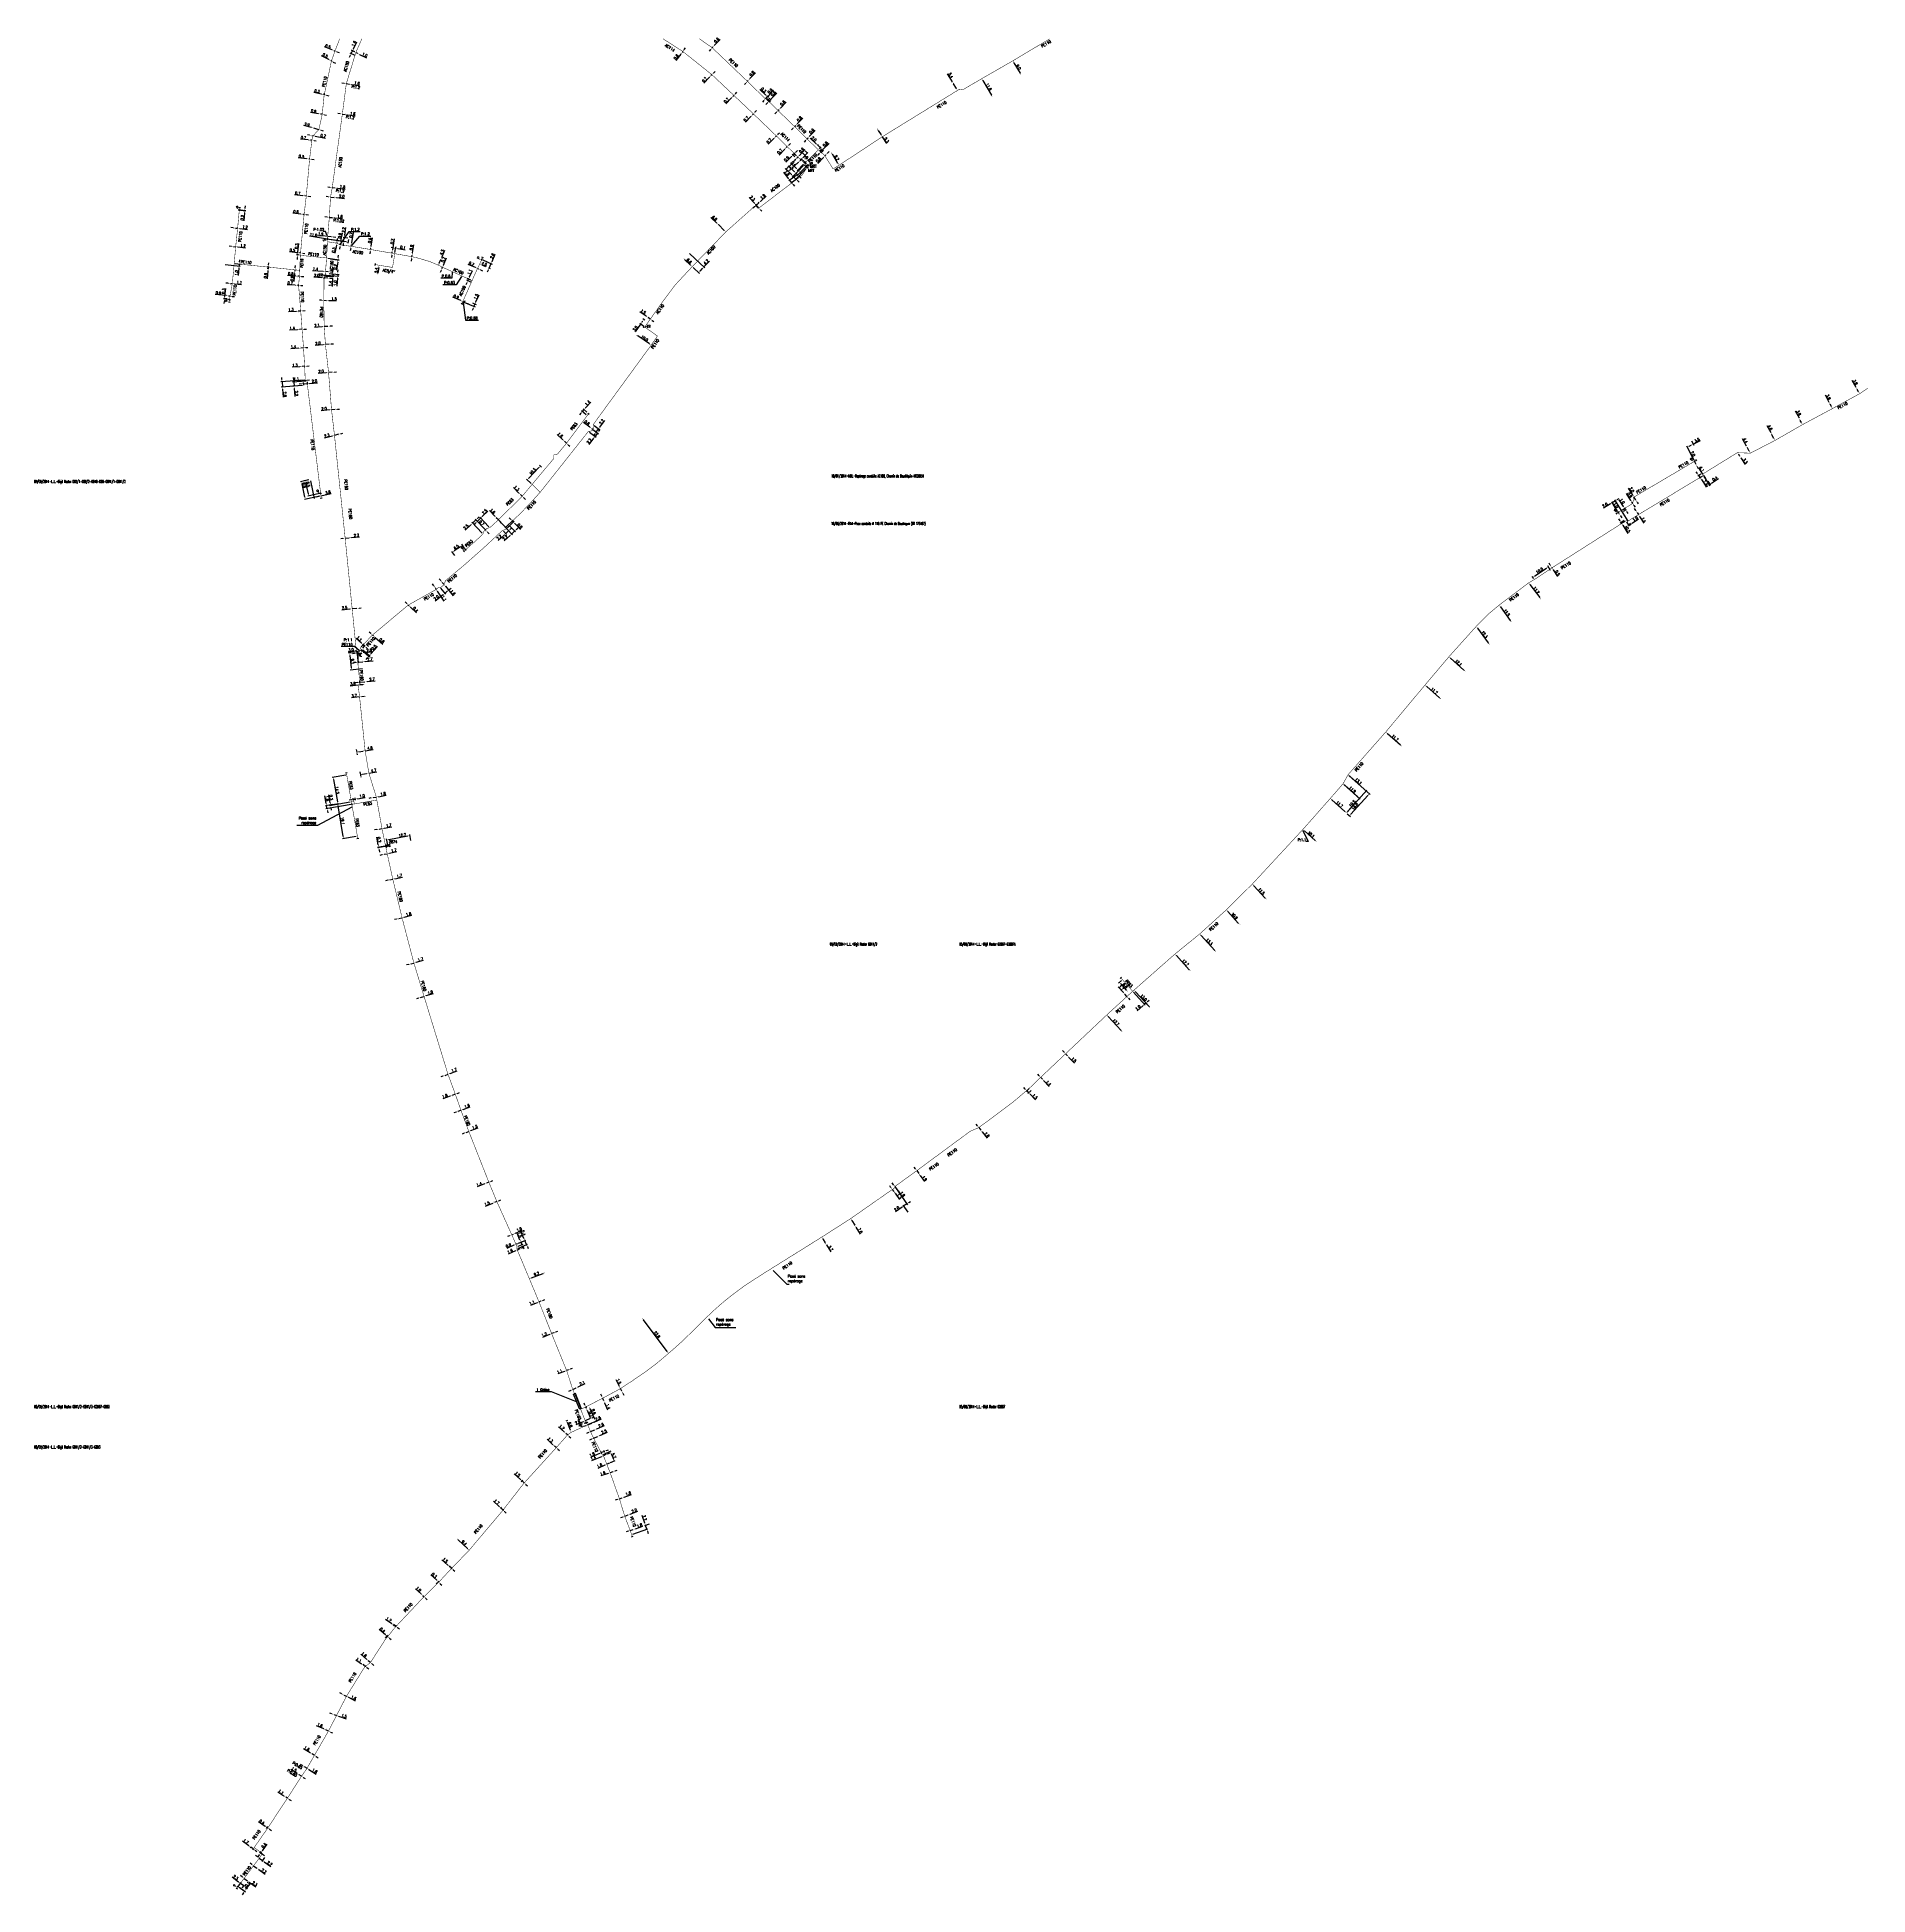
# Model space of a CAD drawing. Header units: millimetres. Extents: x 133011 to 134000, y 141997 to 143001.
import ezdxf
from ezdxf.enums import TextEntityAlignment as Align

# ---------------------------------------------------------------- set-up
doc = ezdxf.new("R2010")
doc.units = ezdxf.units.MM
doc.header["$PDMODE"] = 34
for name, pattern in [('CENTER', [50.8, 31.75, -6.35, 6.35, -6.35]), ('L_25_AP', [2000, 1000, 1000]), ('L_25_PE', [2000, 1000, 1000])]:
    doc.linetypes.add(name, pattern=pattern)
doc.layers.get('0').update_dxf_attribs({"linetype": 'CONTINUOUS'})
doc.layers.get('Defpoints').update_dxf_attribs({"linetype": 'CONTINUOUS'})
for name, color, linetype in [('L_150', 1, 'CONTINUOUS'), ('L_300', 7, 'CONTINUOUS'), ('L_340', 7, 'CONTINUOUS'), ('L_400', 7, 'CONTINUOUS'), ('L_910', 7, 'CONTINUOUS')]:
    doc.layers.add(name, color=color, linetype=linetype)
doc.styles.add('G_ROMANS', font='ROMANS.SHX', dxfattribs={"width": 0.75})
doc.styles.get("Standard").update_dxf_attribs({"font": 'romans.shx', "width": 0.85})
doc.dimstyles.get("Standard").update_dxf_attribs({"dimtxt": 1.5, "dimasz": 1.2, "dimexe": 0.625, "dimexo": 0.625, "dimgap": 0.25, "dimtad": 1, "dimdec": 1, "dimzin": 0, "dimdsep": 46, "dimtxsty": 'Standard', "dimcen": -0.5, "dimadec": 0, "dimazin": 0, "dimtfac": 1, "dimtdec": 1, "dimtmove": 0, "dimatfit": 3, "dimfxl": 0, "dimtolj": 1, "dimtzin": 0, "dimarcsym": 0})

# ---------------------------------------------------------------- blocks, each defined once
blk = doc.blocks.new('*D0')
at = {"layer": 'Defpoints', "color": 0, "linetype": 'Continuous', "transparency": 16777216}
for p in [(133340.9, 142849.4), (133340.9, 142849.4), (133342.1, 142848.5)]:
    blk.add_point(p, dxfattribs=at)
at = {"layer": 'L_150', "color": 0, "linetype": 'Continuous', "lineweight": -2, "transparency": 16777216}
for p, q in [((133339.9, 142850.1), (133336.5, 142852.5)), ((133340.5, 142848.9), (133340.5, 142848.9)), ((133342.1, 142848.5), (133340.9, 142849.4)), ((133341.8, 142848), (133341.8, 142848)), ((133343.1, 142847.8), (133344.1, 142847.2))]:
    blk.add_line(p, q, dxfattribs=at)
at = {"layer": 'L_150', "color": 0, "linetype": 'Continuous', "transparency": 16777216}
for points in [[(133340, 142850.3), (133339.8, 142849.9), (133340.9, 142849.4)], [(133343.2, 142848), (133343, 142847.7), (133342.1, 142848.5)]]:
    blk.add_solid(points, dxfattribs=at)
at = {"layer": 'L_150', "color": 0, "linetype": 'Continuous', "transparency": 16777216, "insert": (133338.3, 142852.5), "char_height": 1.5, "attachment_point": 5, "rotation": 324.7594}
blk.add_mtext('\\A1;1.5', dxfattribs=at)
blk = doc.blocks.new('*D1')
at = {"layer": 'Defpoints', "color": 0, "linetype": 'Continuous', "transparency": 16777216}
for p in [(133338.6, 142848.3), (133339.1, 142844.2), (133339.6, 142847.6)]:
    blk.add_point(p, dxfattribs=at)
at = {"layer": 'L_340', "color": 0, "linetype": 'Continuous', "lineweight": -2, "transparency": 16777216}
for p, q in [((133336.9, 142845.8), (133333.9, 142841.6)), ((133338.6, 142844.6), (133336.4, 142846.2)), ((133337.9, 142847.3), (133337.6, 142846.8)), ((133339.1, 142847.9), (133338.1, 142848.6))]:
    blk.add_line(p, q, dxfattribs=at)
at = {"layer": 'L_340', "color": 0, "linetype": 'Continuous', "transparency": 16777216}
for points in [[(133337.4, 142846.9), (133337.7, 142846.7), (133336.9, 142845.8)], [(133337.8, 142847.4), (133338.1, 142847.2), (133338.6, 142848.3)]]:
    blk.add_solid(points, dxfattribs=at)
at = {"layer": 'L_340', "color": 0, "linetype": 'Continuous', "transparency": 16777216, "insert": (133334, 142843.5), "char_height": 1.5, "attachment_point": 5, "rotation": 54.6701}
blk.add_mtext('\\A1;3.0', dxfattribs=at)
blk = doc.blocks.new('*D3')
at = {"layer": 'Defpoints', "color": 0, "linetype": 'Continuous', "transparency": 16777216}
for p in [(133310.5, 142789.3), (133311.1, 142788.8), (133311.1, 142788.8)]:
    blk.add_point(p, dxfattribs=at)
at = {"layer": 'L_150', "color": 0, "linetype": 'Continuous', "lineweight": -2, "transparency": 16777216}
for p, q in [((133309.5, 142790.1), (133306, 142792.7)), ((133310.8, 142789.8), (133310.8, 142789.8)), ((133311.1, 142788.8), (133310.5, 142789.3)), ((133312.1, 142788.1), (133313, 142787.4))]:
    blk.add_line(p, q, dxfattribs=at)
at = {"layer": 'L_150', "color": 0, "linetype": 'Continuous', "transparency": 16777216}
for points in [[(133309.6, 142790.2), (133309.4, 142789.9), (133310.5, 142789.3)], [(133312.2, 142788.3), (133311.9, 142788), (133311.1, 142788.8)]]:
    blk.add_solid(points, dxfattribs=at)
at = {"layer": 'L_150', "color": 0, "linetype": 'Continuous', "transparency": 16777216, "insert": (133307.9, 142792.5), "char_height": 1.5, "attachment_point": 5, "rotation": 322.79}
blk.add_mtext('\\A1;0.8', dxfattribs=at)
blk = doc.blocks.new('*D4')
at = {"layer": 'Defpoints', "color": 0, "linetype": 'Continuous', "transparency": 16777216}
for p in [(133308.7, 142787.9), (133310.5, 142789.3), (133313.6, 142786.9)]:
    blk.add_point(p, dxfattribs=at)
at = {"layer": 'L_150', "color": 0, "linetype": 'Continuous', "lineweight": -2, "transparency": 16777216}
for p, q in [((133311.5, 142784.2), (133308.9, 142780.8)), ((133309.2, 142787.5), (133312.8, 142784.8)), ((133311, 142788.9), (133314.1, 142786.6)), ((133313.6, 142786.9), (133312.3, 142785.2)), ((133314.3, 142787.9), (133315, 142788.9))]:
    blk.add_line(p, q, dxfattribs=at)
at = {"layer": 'L_150', "color": 0, "linetype": 'Continuous', "transparency": 16777216}
for points in [[(133311.4, 142784.4), (133311.7, 142784.1), (133312.3, 142785.2)], [(133314.2, 142788), (133314.5, 142787.8), (133313.6, 142786.9)]]:
    blk.add_solid(points, dxfattribs=at)
at = {"layer": 'L_150', "color": 0, "linetype": 'Continuous', "transparency": 16777216, "insert": (133309.1, 142782.6), "char_height": 1.5, "attachment_point": 5, "rotation": 52.79}
blk.add_mtext('\\A1;2.2', dxfattribs=at)
blk = doc.blocks.new('*D5')
at = {"layer": 'Defpoints', "color": 0, "linetype": 'Continuous', "transparency": 16777216}
for p in [(133311.3, 142791.5), (133310.5, 142789.3), (133312.9, 142787.5)]:
    blk.add_point(p, dxfattribs=at)
at = {"layer": 'L_150', "color": 0, "linetype": 'Continuous', "lineweight": -2, "transparency": 16777216}
for p, q in [((133311.8, 142791.1), (133314.7, 142788.9)), ((133314.9, 142790.2), (133317.6, 142793.7)), ((133311, 142788.9), (133313.4, 142787.1)), ((133312.2, 142786.5), (133311.4, 142785.6)), ((133312.9, 142787.5), (133314.2, 142789.2))]:
    blk.add_line(p, q, dxfattribs=at)
at = {"layer": 'L_150', "color": 0, "linetype": 'Continuous', "transparency": 16777216}
for points in [[(133314.8, 142790.3), (133315.1, 142790.1), (133314.2, 142789.2)], [(133312, 142786.7), (133312.3, 142786.4), (133312.9, 142787.5)]]:
    blk.add_solid(points, dxfattribs=at)
at = {"layer": 'L_150', "color": 0, "linetype": 'Continuous', "transparency": 16777216, "insert": (133315.8, 142793), "char_height": 1.5, "attachment_point": 5, "rotation": 52.79}
blk.add_mtext('\\A1;2.2', dxfattribs=at)
blk = doc.blocks.new('*D8')
at = {"layer": 'Defpoints', "color": 0, "linetype": 'Continuous', "transparency": 16777216}
for p in [(133258.9, 142741.2), (133262.3, 142734.4), (133265.6, 142734.2)]:
    blk.add_point(p, dxfattribs=at)
at = {"layer": 'L_150', "color": 0, "linetype": 'Continuous', "lineweight": -2, "transparency": 16777216}
for p, q in [((133259.3, 142740.7), (133266, 142733.7)), ((133263.1, 142731.8), (133259.9, 142728.8)), ((133262.7, 142734), (133264.4, 142732.2)), ((133265.6, 142734.2), (133264, 142732.7)), ((133266.4, 142735), (133267.3, 142735.8))]:
    blk.add_line(p, q, dxfattribs=at)
at = {"layer": 'L_150', "color": 0, "linetype": 'Continuous', "transparency": 16777216}
for points in [[(133263, 142732), (133263.2, 142731.7), (133264, 142732.7)], [(133266.3, 142735.2), (133266.6, 142734.9), (133265.6, 142734.2)]]:
    blk.add_solid(points, dxfattribs=at)
at = {"layer": 'L_150', "color": 0, "linetype": 'Continuous', "transparency": 16777216, "insert": (133260.4, 142730.6), "char_height": 1.5, "attachment_point": 5, "rotation": 43.7267}
blk.add_mtext('\\A1;2.2', dxfattribs=at)
blk = doc.blocks.new('*D9')
at = {"layer": 'Defpoints', "color": 0, "linetype": 'Continuous', "transparency": 16777216}
for p in [(133258.9, 142741.2), (133265.5, 142737.5), (133267.2, 142732.4)]:
    blk.add_point(p, dxfattribs=at)
at = {"layer": 'L_150', "color": 0, "linetype": 'Continuous', "lineweight": -2, "transparency": 16777216}
for p, q in [((133259.3, 142740.7), (133267.7, 142732)), ((133266.4, 142731.6), (133263.2, 142728.6)), ((133265.9, 142737), (133269.3, 142733.5)), ((133268.8, 142734), (133267.2, 142732.4)), ((133269.7, 142734.8), (133270.6, 142735.6))]:
    blk.add_line(p, q, dxfattribs=at)
at = {"layer": 'L_150', "color": 0, "linetype": 'Continuous', "transparency": 16777216}
for points in [[(133266.2, 142731.7), (133266.5, 142731.5), (133267.2, 142732.4)], [(133269.6, 142734.9), (133269.8, 142734.6), (133268.8, 142734)]]:
    blk.add_solid(points, dxfattribs=at)
at = {"layer": 'L_150', "color": 0, "linetype": 'Continuous', "transparency": 16777216, "insert": (133263.7, 142730.4), "char_height": 1.5, "attachment_point": 5, "rotation": 43.7267}
blk.add_mtext('\\A1;2.2', dxfattribs=at)
blk = doc.blocks.new('*D10')
at = {"layer": 'Defpoints', "color": 0, "linetype": 'Continuous', "transparency": 16777216}
for p in [(133282.8, 142769.1), (133283.8, 142768.1), (133278.2, 142759.2)]:
    blk.add_point(p, dxfattribs=at)
at = {"layer": 'L_150', "color": 0, "linetype": 'Continuous', "lineweight": -2, "transparency": 16777216}
for p, q in [((133277.8, 142759.6), (133275.2, 142762.1)), ((133276.4, 142762.6), (133281.9, 142768.3)), ((133283.4, 142768.5), (133282.3, 142769.6))]:
    blk.add_line(p, q, dxfattribs=at)
at = {"layer": 'L_150', "color": 0, "linetype": 'Continuous', "transparency": 16777216}
for points in [[(133276.3, 142762.7), (133276.6, 142762.4), (133275.6, 142761.7)], [(133281.8, 142768.4), (133282.1, 142768.1), (133282.8, 142769.1)]]:
    blk.add_solid(points, dxfattribs=at)
at = {"layer": 'L_150', "color": 0, "linetype": 'Continuous', "transparency": 16777216, "insert": (133278.5, 142766.1), "char_height": 1.5, "attachment_point": 5, "rotation": 46.0581}
blk.add_mtext('\\A1;10.3', dxfattribs=at)
blk = doc.blocks.new('*D11')
at = {"layer": 'Defpoints', "color": 0, "linetype": 'Continuous', "transparency": 16777216}
for p in [(133305.4, 142798.6), (133308, 142796.3), (133308.3, 142797.9)]:
    blk.add_point(p, dxfattribs=at)
at = {"layer": 'L_340', "color": 0, "linetype": 'Continuous', "lineweight": -2, "transparency": 16777216}
for p, q in [((133307.8, 142798.3), (133305.8, 142800.1)), ((133307.1, 142800.5), (133309.9, 142803.7)), ((133304.6, 142797.7), (133303.8, 142796.8)), ((133307.5, 142796.7), (133304.9, 142799)), ((133305.4, 142798.6), (133306.3, 142799.6))]:
    blk.add_line(p, q, dxfattribs=at)
at = {"layer": 'L_340', "color": 0, "linetype": 'Continuous', "transparency": 16777216}
for points in [[(133307, 142800.7), (133307.3, 142800.4), (133306.3, 142799.6)], [(133304.4, 142797.8), (133304.7, 142797.6), (133305.4, 142798.6)]]:
    blk.add_solid(points, dxfattribs=at)
at = {"layer": 'L_340', "color": 0, "linetype": 'Continuous', "transparency": 16777216, "insert": (133308.2, 142803.2), "char_height": 1.5, "attachment_point": 5, "rotation": 48.2071}
blk.add_mtext('\\A1;1.4', dxfattribs=at)
blk = doc.blocks.new('L_340_07')
at = {"color": 0, "linetype": 'Continuous', "const_width": 0.25, "flags": 128}
blk.add_lwpolyline([(0, 0), (1.2, 0)], dxfattribs=at)
at = {"color": 0, "linetype": 'Continuous', "flags": 128}
blk.add_lwpolyline([(1.2, -0.5), (1.2, 0.5)], dxfattribs=at)
at = {"color": 0, "linetype": 'Continuous', "width": 0.75, "flags": 3}
for tag, p in [('DEF_COUP', (0.7, -6)), ('DEF_TYPE', (0.7, -8.5)), ('DEF_LEG', (0.7, -3.5))]:
    blk.add_attdef(tag, text='', height=1.2, dxfattribs=at).set_placement(p, align=Align.MIDDLE)
blk = doc.blocks.new('*D12')
at = {"layer": 'Defpoints', "color": 0, "linetype": 'Continuous', "transparency": 16777216}
for p in [(133169.3, 142585.9), (133171.2, 142586.2), (133180.6, 142587.5)]:
    blk.add_point(p, dxfattribs=at)
at = {"layer": 'L_150', "color": 0, "linetype": 'Continuous', "lineweight": -2, "transparency": 16777216}
for p, q in [((133169.1, 142587.1), (133168.3, 142591.4)), ((133180, 142587.4), (133168.7, 142585.5)), ((133170.6, 142586.1), (133168.7, 142585.8)), ((133169.3, 142585.6), (133169.3, 142585.9)), ((133169.5, 142584.4), (133169.7, 142583.2))]:
    blk.add_line(p, q, dxfattribs=at)
at = {"layer": 'L_150', "color": 0, "linetype": 'Continuous', "transparency": 16777216}
for points in [[(133169.3, 142587.1), (133168.9, 142587), (133169.3, 142585.9)], [(133169.7, 142584.4), (133169.3, 142584.4), (133169.3, 142585.6)]]:
    blk.add_solid(points, dxfattribs=at)
at = {"layer": 'L_150', "color": 0, "linetype": 'Continuous', "transparency": 16777216, "insert": (133169.6, 142590), "char_height": 1.5, "attachment_point": 5, "rotation": 279.7788}
blk.add_mtext('\\A1;0.3', dxfattribs=at)
blk = doc.blocks.new('*D13')
at = {"layer": 'Defpoints', "color": 0, "linetype": 'Continuous', "transparency": 16777216}
for p in [(133167.2, 142585.5), (133171.2, 142586.2), (133182.2, 142586.5)]:
    blk.add_point(p, dxfattribs=at)
at = {"layer": 'L_150', "color": 0, "linetype": 'Continuous', "lineweight": -2, "transparency": 16777216}
for p, q in [((133167, 142586.7), (133166.3, 142590.8)), ((133170.6, 142586.1), (133166.6, 142585.4)), ((133181.6, 142586.4), (133166.8, 142583.8)), ((133167.4, 142583.9), (133167.2, 142585.5)), ((133167.6, 142582.8), (133167.8, 142581.6))]:
    blk.add_line(p, q, dxfattribs=at)
at = {"layer": 'L_150', "color": 0, "linetype": 'Continuous', "transparency": 16777216}
for points in [[(133167.2, 142586.7), (133166.8, 142586.7), (133167.2, 142585.5)], [(133167.8, 142582.8), (133167.4, 142582.7), (133167.4, 142583.9)]]:
    blk.add_solid(points, dxfattribs=at)
at = {"layer": 'L_150', "color": 0, "linetype": 'Continuous', "transparency": 16777216, "insert": (133167.5, 142589.5), "char_height": 1.5, "attachment_point": 5, "rotation": 279.7788}
blk.add_mtext('\\A1;1.6', dxfattribs=at)
blk = doc.blocks.new('*D14')
at = {"layer": 'Defpoints', "color": 0, "linetype": 'Continuous', "transparency": 16777216}
for p in [(133169.8, 142586), (133173.2, 142586.5), (133183.8, 142569)]:
    blk.add_point(p, dxfattribs=at)
at = {"layer": 'L_340', "color": 0, "linetype": 'Continuous', "lineweight": -2, "transparency": 16777216}
for p, q in [((133170.4, 142586.1), (133173.8, 142586.7)), ((133176.2, 142568.9), (133173.4, 142585.4)), ((133183.2, 142568.9), (133175.8, 142567.6))]:
    blk.add_line(p, q, dxfattribs=at)
at = {"layer": 'L_340', "color": 0, "linetype": 'Continuous', "transparency": 16777216}
for points in [[(133173.6, 142585.4), (133173.2, 142585.3), (133173.2, 142586.5)], [(133176.4, 142568.9), (133176, 142568.9), (133176.4, 142567.7)]]:
    blk.add_solid(points, dxfattribs=at)
at = {"layer": 'L_340', "color": 0, "linetype": 'Continuous', "transparency": 16777216, "insert": (133175.8, 142577.3), "char_height": 1.5, "attachment_point": 5, "rotation": 279.7788}
blk.add_mtext('\\A1;19.1', dxfattribs=at)
blk = doc.blocks.new('*D15')
at = {"layer": 'Defpoints', "color": 0, "linetype": 'Continuous', "transparency": 16777216}
for p in [(133178.1, 142602.1), (133171.2, 142586.2), (133173.2, 142586.5)]:
    blk.add_point(p, dxfattribs=at)
at = {"layer": 'L_340', "color": 0, "linetype": 'Continuous', "lineweight": -2, "transparency": 16777216}
for p, q in [((133177.5, 142602), (133170.1, 142600.7)), ((133170.9, 142599.7), (133173, 142587.7)), ((133171.9, 142586.3), (133173.8, 142586.7))]:
    blk.add_line(p, q, dxfattribs=at)
at = {"layer": 'L_340', "color": 0, "linetype": 'Continuous', "transparency": 16777216}
for points in [[(133171.1, 142599.7), (133170.7, 142599.6), (133170.7, 142600.8)], [(133173.2, 142587.8), (133172.8, 142587.7), (133173.2, 142586.5)]]:
    blk.add_solid(points, dxfattribs=at)
at = {"layer": 'L_340', "color": 0, "linetype": 'Continuous', "transparency": 16777216, "insert": (133172.9, 142593.9), "char_height": 1.5, "attachment_point": 5, "rotation": 279.7788}
blk.add_mtext('\\A1;14.5', dxfattribs=at)
blk = doc.blocks.new('L_300_03')
at = {"color": 0, "linetype": 'Continuous', "flags": 128}
blk.add_lwpolyline([(-1, 0.75), (1, -0.75), (1, 0.75), (-1, -0.75), (-1, 0.75)], dxfattribs=at)
at = {"color": 0, "linetype": 'Continuous', "width": 0.75}
blk.add_attdef('NUM', text='', height=1.5, dxfattribs=at).set_placement((0, 2.1), align=Align.MIDDLE_CENTER)
at = {"color": 0, "linetype": 'Continuous', "width": 0.75, "flags": 3}
for tag, p in [('DEF_COUP', (0, -7.5)), ('DEF_TYPE', (0, -10)), ('DEF_LEG', (0, -5))]:
    blk.add_attdef(tag, text='', height=1.2, dxfattribs=at).set_placement(p, align=Align.MIDDLE)
blk = doc.blocks.new('*D17')
at = {"layer": 'Defpoints', "color": 0, "linetype": 'Continuous', "transparency": 16777216}
for p in [(133521.2, 142978.4), (133527.1, 142968.5), (133527.1, 142968.5)]:
    blk.add_point(p, dxfattribs=at)
at = {"layer": 'L_150', "color": 0, "linetype": 'Continuous', "lineweight": -2, "transparency": 16777216}
blk.add_line((133521.8, 142977.4), (133526.5, 142969.5), dxfattribs=at)
at = {"layer": 'L_150', "color": 0, "linetype": 'Continuous', "transparency": 16777216}
for points in [[(133521.9, 142977.5), (133521.6, 142977.3), (133521.2, 142978.4)], [(133526.6, 142969.6), (133526.3, 142969.4), (133527.1, 142968.5)]]:
    blk.add_solid(points, dxfattribs=at)
at = {"layer": 'L_150', "color": 0, "linetype": 'Continuous', "transparency": 16777216, "insert": (133525, 142974), "char_height": 1.5, "attachment_point": 5, "rotation": 300.6571}
blk.add_mtext('\\A1;11.6', dxfattribs=at)
blk = doc.blocks.new('*D18')
at = {"layer": 'Defpoints', "color": 0, "linetype": 'Continuous', "transparency": 16777216}
for p in [(133538, 142988.1), (133542.6, 142980.3), (133542.6, 142980.3)]:
    blk.add_point(p, dxfattribs=at)
at = {"layer": 'L_150', "color": 0, "linetype": 'Continuous', "lineweight": -2, "transparency": 16777216}
blk.add_line((133538.6, 142987), (133542, 142981.4), dxfattribs=at)
at = {"layer": 'L_150', "color": 0, "linetype": 'Continuous', "transparency": 16777216}
for points in [[(133538.8, 142987.1), (133538.4, 142986.9), (133538, 142988.1)], [(133542.1, 142981.5), (133541.8, 142981.3), (133542.6, 142980.3)]]:
    blk.add_solid(points, dxfattribs=at)
at = {"layer": 'L_150', "color": 0, "linetype": 'Continuous', "transparency": 16777216, "insert": (133541.1, 142984.7), "char_height": 1.5, "attachment_point": 5, "rotation": 300.9643}
blk.add_mtext('\\A1;9.0', dxfattribs=at)
blk = doc.blocks.new('*D19')
at = {"layer": 'Defpoints', "color": 0, "linetype": 'Continuous', "transparency": 16777216}
for p in [(133993.8, 142811.5), (133993.8, 142811.5), (133995.7, 142808.2)]:
    blk.add_point(p, dxfattribs=at)
at = {"layer": 'L_150', "color": 0, "linetype": 'Continuous', "lineweight": -2, "transparency": 16777216}
for p, q in [((133993.8, 142811.5), (133991.6, 142815.3)), ((133995.1, 142809.3), (133994.4, 142810.5))]:
    blk.add_line(p, q, dxfattribs=at)
at = {"layer": 'L_150', "color": 0, "linetype": 'Continuous', "transparency": 16777216}
for points in [[(133994.6, 142810.6), (133994.3, 142810.4), (133993.8, 142811.5)], [(133995.3, 142809.4), (133995, 142809.2), (133995.7, 142808.2)]]:
    blk.add_solid(points, dxfattribs=at)
at = {"layer": 'L_150', "color": 0, "linetype": 'Continuous', "transparency": 16777216, "insert": (133993.3, 142814.4), "char_height": 1.5, "attachment_point": 5, "rotation": 300.2088}
blk.add_mtext('\\A1;3.8', dxfattribs=at)
blk = doc.blocks.new('*D20')
at = {"layer": 'Defpoints', "color": 0, "linetype": 'Continuous', "transparency": 16777216}
for p in [(133979.2, 142803.5), (133979.2, 142803.5), (133981, 142800.2)]:
    blk.add_point(p, dxfattribs=at)
at = {"layer": 'L_150', "color": 0, "linetype": 'Continuous', "lineweight": -2, "transparency": 16777216}
for p, q in [((133979.2, 142803.5), (133977.2, 142807.4)), ((133980.4, 142801.2), (133979.8, 142802.5))]:
    blk.add_line(p, q, dxfattribs=at)
at = {"layer": 'L_150', "color": 0, "linetype": 'Continuous', "transparency": 16777216}
for points in [[(133979.9, 142802.5), (133979.6, 142802.4), (133979.2, 142803.5)], [(133980.6, 142801.3), (133980.2, 142801.1), (133981, 142800.2)]]:
    blk.add_solid(points, dxfattribs=at)
at = {"layer": 'L_150', "color": 0, "linetype": 'Continuous', "transparency": 16777216, "insert": (133978.8, 142806.4), "char_height": 1.5, "attachment_point": 5, "rotation": 297.7298}
blk.add_mtext('\\A1;3.8', dxfattribs=at)
blk = doc.blocks.new('*D21')
at = {"layer": 'Defpoints', "color": 0, "linetype": 'Continuous', "transparency": 16777216}
for p in [(133963.1, 142794.9), (133963.1, 142794.9), (133964.8, 142791.5)]:
    blk.add_point(p, dxfattribs=at)
at = {"layer": 'L_150', "color": 0, "linetype": 'Continuous', "lineweight": -2, "transparency": 16777216}
for p, q in [((133963.1, 142794.9), (133961, 142798.7)), ((133964.3, 142792.6), (133963.6, 142793.8))]:
    blk.add_line(p, q, dxfattribs=at)
at = {"layer": 'L_150', "color": 0, "linetype": 'Continuous', "transparency": 16777216}
for points in [[(133963.8, 142793.9), (133963.4, 142793.7), (133963.1, 142794.9)], [(133964.4, 142792.6), (133964.1, 142792.5), (133964.8, 142791.5)]]:
    blk.add_solid(points, dxfattribs=at)
at = {"layer": 'L_150', "color": 0, "linetype": 'Continuous', "transparency": 16777216, "insert": (133962.7, 142797.8), "char_height": 1.5, "attachment_point": 5, "rotation": 297.3968}
blk.add_mtext('\\A1;3.8', dxfattribs=at)
blk = doc.blocks.new('*D22')
at = {"layer": 'Defpoints', "color": 0, "linetype": 'Continuous', "transparency": 16777216}
for p in [(133947.8, 142787), (133947.8, 142787), (133949.9, 142782.9)]:
    blk.add_point(p, dxfattribs=at)
at = {"layer": 'L_150', "color": 0, "linetype": 'Continuous', "lineweight": -2, "transparency": 16777216}
for p, q in [((133947.8, 142787), (133945.7, 142790.9)), ((133949.3, 142784), (133948.3, 142785.9))]:
    blk.add_line(p, q, dxfattribs=at)
at = {"layer": 'L_150', "color": 0, "linetype": 'Continuous', "transparency": 16777216}
for points in [[(133948.5, 142786), (133948.1, 142785.8), (133947.8, 142787)], [(133949.5, 142784.1), (133949.2, 142783.9), (133949.9, 142782.9)]]:
    blk.add_solid(points, dxfattribs=at)
at = {"layer": 'L_150', "color": 0, "linetype": 'Continuous', "transparency": 16777216, "insert": (133947.3, 142789.9), "char_height": 1.5, "attachment_point": 5, "rotation": 297.6394}
blk.add_mtext('\\A1;4.6', dxfattribs=at)
blk = doc.blocks.new('*D23')
at = {"layer": 'Defpoints', "color": 0, "linetype": 'Continuous', "transparency": 16777216}
for p in [(133934.5, 142779.9), (133934.5, 142779.9), (133936.6, 142776.1)]:
    blk.add_point(p, dxfattribs=at)
at = {"layer": 'L_150', "color": 0, "linetype": 'Continuous', "lineweight": -2, "transparency": 16777216}
for p, q in [((133934.5, 142779.9), (133932.4, 142783.8)), ((133936, 142777.1), (133935.1, 142778.9))]:
    blk.add_line(p, q, dxfattribs=at)
at = {"layer": 'L_150', "color": 0, "linetype": 'Continuous', "transparency": 16777216}
for points in [[(133935.2, 142779), (133934.9, 142778.8), (133934.5, 142779.9)], [(133936.2, 142777.2), (133935.9, 142777), (133936.6, 142776.1)]]:
    blk.add_solid(points, dxfattribs=at)
at = {"layer": 'L_150', "color": 0, "linetype": 'Continuous', "transparency": 16777216, "insert": (133934, 142782.9), "char_height": 1.5, "attachment_point": 5, "rotation": 298.5469}
blk.add_mtext('\\A1;4.4', dxfattribs=at)
blk = doc.blocks.new('*D24')
at = {"layer": 'Defpoints', "color": 0, "linetype": 'Continuous', "transparency": 16777216}
for p in [(133929.6, 142776.3), (133931.4, 142773.6), (133931.4, 142773.6)]:
    blk.add_point(p, dxfattribs=at)
at = {"layer": 'L_150', "color": 0, "linetype": 'Continuous', "lineweight": -2, "transparency": 16777216}
for p, q in [((133930.3, 142775.3), (133930.8, 142774.6)), ((133931.4, 142773.6), (133933.9, 142770))]:
    blk.add_line(p, q, dxfattribs=at)
at = {"layer": 'L_150', "color": 0, "linetype": 'Continuous', "transparency": 16777216}
for points in [[(133930.4, 142775.4), (133930.1, 142775.2), (133929.6, 142776.3)], [(133930.9, 142774.7), (133930.6, 142774.5), (133931.4, 142773.6)]]:
    blk.add_solid(points, dxfattribs=at)
at = {"layer": 'L_150', "color": 0, "linetype": 'Continuous', "transparency": 16777216, "insert": (133933.8, 142771.8), "char_height": 1.5, "attachment_point": 5, "rotation": 303.7791}
blk.add_mtext('\\A1;3.3', dxfattribs=at)
blk = doc.blocks.new('*D25')
at = {"layer": 'Defpoints', "color": 0, "linetype": 'Continuous', "transparency": 16777216}
for p in [(133911, 142764.8), (133913.2, 142761.4), (133913.2, 142761.4)]:
    blk.add_point(p, dxfattribs=at)
at = {"layer": 'L_150', "color": 0, "linetype": 'Continuous', "lineweight": -2, "transparency": 16777216}
for p, q in [((133911, 142764.8), (133908.7, 142768.2)), ((133912.6, 142762.4), (133911.6, 142763.8))]:
    blk.add_line(p, q, dxfattribs=at)
at = {"layer": 'L_150', "color": 0, "linetype": 'Continuous', "transparency": 16777216}
for points in [[(133911.8, 142763.9), (133911.5, 142763.7), (133911, 142764.8)], [(133912.7, 142762.5), (133912.4, 142762.3), (133913.2, 142761.4)]]:
    blk.add_solid(points, dxfattribs=at)
at = {"layer": 'L_150', "color": 0, "linetype": 'Continuous', "transparency": 16777216, "insert": (133910.3, 142767.5), "char_height": 1.5, "attachment_point": 5, "rotation": 303.7791}
blk.add_mtext('\\A1;4.1', dxfattribs=at)
blk = doc.blocks.new('*D26')
at = {"layer": 'Defpoints', "color": 0, "linetype": 'Continuous', "transparency": 16777216}
for p in [(133829.2, 142714.5), (133829.2, 142714.5), (133829.4, 142714.1)]:
    blk.add_point(p, dxfattribs=at)
at = {"layer": 'L_150', "color": 0, "linetype": 'Continuous', "lineweight": -2, "transparency": 16777216}
for p, q in [((133828.5, 142715.5), (133827.9, 142716.6)), ((133829.2, 142714.5), (133829.4, 142714.1)), ((133830.1, 142713.1), (133832.4, 142709.4))]:
    blk.add_line(p, q, dxfattribs=at)
at = {"layer": 'L_150', "color": 0, "linetype": 'Continuous', "transparency": 16777216}
for points in [[(133828.7, 142715.6), (133828.4, 142715.4), (133829.2, 142714.5)], [(133830.3, 142713.2), (133829.9, 142713), (133829.4, 142714.1)]]:
    blk.add_solid(points, dxfattribs=at)
at = {"layer": 'L_150', "color": 0, "linetype": 'Continuous', "transparency": 16777216, "insert": (133832.4, 142711.3), "char_height": 1.5, "attachment_point": 5, "rotation": 302.6413}
blk.add_mtext('\\A1;0.5', dxfattribs=at)
blk = doc.blocks.new('*D27')
at = {"layer": 'Defpoints', "color": 0, "linetype": 'Continuous', "transparency": 16777216}
for p in [(133827.4, 142714.6), (133829.1, 142712.1), (133819.9, 142707.8)]:
    blk.add_point(p, dxfattribs=at)
at = {"layer": 'L_150', "color": 0, "linetype": 'Continuous', "lineweight": -2, "transparency": 16777216}
for p, q in [((133819.6, 142708.3), (133818.8, 142709.5)), ((133820.1, 142709.7), (133826.4, 142713.9)), ((133828.7, 142712.6), (133827.1, 142715.1))]:
    blk.add_line(p, q, dxfattribs=at)
at = {"layer": 'L_150', "color": 0, "linetype": 'Continuous', "transparency": 16777216}
for points in [[(133820, 142709.9), (133820.2, 142709.5), (133819.1, 142709)], [(133826.3, 142714.1), (133826.5, 142713.7), (133827.4, 142714.6)]]:
    blk.add_solid(points, dxfattribs=at)
at = {"layer": 'L_150', "color": 0, "linetype": 'Continuous', "transparency": 16777216, "insert": (133822.7, 142712.6), "char_height": 1.5, "attachment_point": 5, "rotation": 33.7061}
blk.add_mtext('\\A1;10.0', dxfattribs=at)
blk = doc.blocks.new('*D28')
at = {"layer": 'Defpoints', "color": 0, "linetype": 'Continuous', "transparency": 16777216}
for p in [(133904.6, 142783.3), (133905.8, 142780.9), (133906.5, 142771.7)]:
    blk.add_point(p, dxfattribs=at)
at = {"layer": 'L_300', "color": 0, "linetype": 'Continuous', "lineweight": -2, "transparency": 16777216}
for p, q in [((133906.2, 142772.2), (133902.3, 142779.9)), ((133903.6, 142779.8), (133904.7, 142780.4)), ((133904.8, 142782.7), (133906, 142780.4)), ((133905.8, 142780.9), (133909.6, 142782.9))]:
    blk.add_line(p, q, dxfattribs=at)
at = {"layer": 'L_300', "color": 0, "linetype": 'Continuous', "transparency": 16777216}
for points in [[(133903.5, 142780), (133903.7, 142779.7), (133902.5, 142779.3)], [(133904.6, 142780.6), (133904.8, 142780.2), (133905.8, 142780.9)]]:
    blk.add_solid(points, dxfattribs=at)
at = {"layer": 'L_300', "color": 0, "linetype": 'Continuous', "transparency": 16777216, "insert": (133907.8, 142783.1), "char_height": 1.5, "attachment_point": 5, "rotation": 27.0573}
blk.add_mtext('\\A1;3.6', dxfattribs=at)
blk = doc.blocks.new('*D29')
at = {"layer": 'Defpoints', "color": 0, "linetype": 'Continuous', "transparency": 16777216}
for p in [(133872.6, 142749.5), (133872.6, 142749.5), (133873.1, 142748.8)]:
    blk.add_point(p, dxfattribs=at)
at = {"layer": 'L_150', "color": 0, "linetype": 'Continuous', "lineweight": -2, "transparency": 16777216}
for p, q in [((133872, 142750.5), (133869.7, 142754.3)), ((133873.1, 142748.8), (133872.6, 142749.5)), ((133873.7, 142747.8), (133874.3, 142746.8))]:
    blk.add_line(p, q, dxfattribs=at)
at = {"layer": 'L_150', "color": 0, "linetype": 'Continuous', "transparency": 16777216}
for points in [[(133872.2, 142750.7), (133871.8, 142750.4), (133872.6, 142749.5)], [(133873.9, 142747.9), (133873.5, 142747.7), (133873.1, 142748.8)]]:
    blk.add_solid(points, dxfattribs=at)
at = {"layer": 'L_150', "color": 0, "linetype": 'Continuous', "transparency": 16777216, "insert": (133871.4, 142753.4), "char_height": 1.5, "attachment_point": 5, "rotation": 301.6839}
blk.add_mtext('\\A1;0.8', dxfattribs=at)
blk = doc.blocks.new('L_300_12')
at = {"color": 0, "linetype": 'Continuous', "const_width": 0.497, "flags": 128}
blk.add_lwpolyline([(-0.3, 0, 1), (0.3, 0, 1)], format="xyb", close=True, dxfattribs=at)
at = {"color": 0, "linetype": 'Continuous', "style": 'G_ROMANS', "width": 0.75}
blk.add_text('P', height=1.5, dxfattribs=at).set_placement((0, 1.8), align=Align.MIDDLE)
at = {"color": 0, "linetype": 'Continuous', "width": 0.75, "flags": 3}
for tag, p in [('DEF_COUP', (0, -7.5)), ('DEF_TYPE', (0, -10)), ('DEF_LEG', (0, -5))]:
    blk.add_attdef(tag, text='', height=1.2, dxfattribs=at).set_placement(p, align=Align.MIDDLE)
blk = doc.blocks.new('*D30')
at = {"layer": 'Defpoints', "color": 0, "linetype": 'Continuous', "transparency": 16777216}
for p in [(133911.1, 142763.9), (133913.2, 142761.4), (133914.7, 142759.2)]:
    blk.add_point(p, dxfattribs=at)
at = {"layer": 'L_150', "color": 0, "linetype": 'Continuous', "lineweight": -2, "transparency": 16777216}
for p, q in [((133911.4, 142763.4), (133914.7, 142758.5)), ((133913.6, 142760.9), (133915.1, 142758.7)), ((133915.7, 142759.9), (133919.4, 142762.3)), ((133913.4, 142758.3), (133912.4, 142757.7)), ((133914.4, 142759), (133914.7, 142759.2))]:
    blk.add_line(p, q, dxfattribs=at)
at = {"layer": 'L_150', "color": 0, "linetype": 'Continuous', "transparency": 16777216}
for points in [[(133915.6, 142760), (133915.8, 142759.7), (133914.7, 142759.2)], [(133913.3, 142758.5), (133913.5, 142758.2), (133914.4, 142759)]]:
    blk.add_solid(points, dxfattribs=at)
at = {"layer": 'L_150', "color": 0, "linetype": 'Continuous', "transparency": 16777216, "insert": (133917.5, 142762.3), "char_height": 1.5, "attachment_point": 5, "rotation": 33.7791}
blk.add_mtext('\\A1;0.4', dxfattribs=at)
blk = doc.blocks.new('*D31')
at = {"layer": 'Defpoints', "color": 0, "linetype": 'Continuous', "transparency": 16777216}
for p in [(133908.7, 142764), (133910.3, 142765.1), (133911.1, 142763.9)]:
    blk.add_point(p, dxfattribs=at)
at = {"layer": 'L_150', "color": 0, "linetype": 'Continuous', "lineweight": -2, "transparency": 16777216}
for p, q in [((133908.1, 142765), (133907.4, 142766)), ((133909.8, 142764.7), (133908.2, 142763.7)), ((133908.7, 142764), (133909.5, 142762.8)), ((133910.6, 142763.5), (133909, 142762.5)), ((133910.2, 142761.8), (133912.5, 142758.3))]:
    blk.add_line(p, q, dxfattribs=at)
at = {"layer": 'L_150', "color": 0, "linetype": 'Continuous', "transparency": 16777216}
for points in [[(133908.2, 142765.1), (133907.9, 142764.9), (133908.7, 142764)], [(133910.3, 142762), (133910, 142761.7), (133909.5, 142762.8)]]:
    blk.add_solid(points, dxfattribs=at)
at = {"layer": 'L_150', "color": 0, "linetype": 'Continuous', "transparency": 16777216, "insert": (133912.5, 142760.1), "char_height": 1.5, "attachment_point": 5, "rotation": 303.7791}
blk.add_mtext('\\A1;1.4', dxfattribs=at)
blk = doc.blocks.new('*D32')
at = {"layer": 'Defpoints', "color": 0, "linetype": 'Continuous', "transparency": 16777216}
for p in [(133873.7, 142752.4), (133873.7, 142752.4), (133874.8, 142750.7)]:
    blk.add_point(p, dxfattribs=at)
at = {"layer": 'L_150', "color": 0, "linetype": 'Continuous', "lineweight": -2, "transparency": 16777216}
for p, q in [((133873.1, 142753.4), (133870.8, 142757.1)), ((133874.8, 142750.7), (133873.7, 142752.4)), ((133875.4, 142749.6), (133876, 142748.6))]:
    blk.add_line(p, q, dxfattribs=at)
at = {"layer": 'L_150', "color": 0, "linetype": 'Continuous', "transparency": 16777216}
for points in [[(133873.3, 142753.5), (133872.9, 142753.3), (133873.7, 142752.4)], [(133875.6, 142749.7), (133875.2, 142749.5), (133874.8, 142750.7)]]:
    blk.add_solid(points, dxfattribs=at)
at = {"layer": 'L_150', "color": 0, "linetype": 'Continuous', "transparency": 16777216, "insert": (133872.5, 142756.3), "char_height": 1.5, "attachment_point": 5, "rotation": 301.6839}
blk.add_mtext('\\A1;2.0', dxfattribs=at)
blk = doc.blocks.new('*D33')
at = {"layer": 'Defpoints', "color": 0, "linetype": 'Continuous', "transparency": 16777216}
for p in [(133875.4, 142744), (133875.4, 142744), (133876.1, 142742.9)]:
    blk.add_point(p, dxfattribs=at)
at = {"layer": 'L_150', "color": 0, "linetype": 'Continuous', "lineweight": -2, "transparency": 16777216}
for p, q in [((133874.8, 142745.1), (133874.1, 142746.1)), ((133875.4, 142744), (133876.1, 142742.9)), ((133876.8, 142741.8), (133879, 142738.2))]:
    blk.add_line(p, q, dxfattribs=at)
at = {"layer": 'L_150', "color": 0, "linetype": 'Continuous', "transparency": 16777216}
for points in [[(133874.9, 142745.2), (133874.6, 142745), (133875.4, 142744)], [(133876.9, 142741.9), (133876.6, 142741.7), (133876.1, 142742.9)]]:
    blk.add_solid(points, dxfattribs=at)
at = {"layer": 'L_150', "color": 0, "linetype": 'Continuous', "transparency": 16777216, "insert": (133879, 142740), "char_height": 1.5, "attachment_point": 5, "rotation": 301.6839}
blk.add_mtext('\\A1;1.4', dxfattribs=at)
blk = doc.blocks.new('*D34')
at = {"layer": 'Defpoints', "color": 0, "linetype": 'Continuous', "transparency": 16777216}
for p in [(133869.3, 142739.5), (133871, 142738.8), (133871.7, 142737.7)]:
    blk.add_point(p, dxfattribs=at)
at = {"layer": 'L_150', "color": 0, "linetype": 'Continuous', "lineweight": -2, "transparency": 16777216}
for p, q in [((133872.7, 142738.3), (133876.2, 142740.5)), ((133869.8, 142736.5), (133868.8, 142735.8)), ((133869.7, 142739), (133871.2, 142736.6)), ((133870.8, 142737.1), (133871.7, 142737.7)), ((133871.3, 142738.3), (133872, 142737.1))]:
    blk.add_line(p, q, dxfattribs=at)
at = {"layer": 'L_150', "color": 0, "linetype": 'Continuous', "transparency": 16777216}
for points in [[(133869.7, 142736.7), (133869.9, 142736.3), (133870.8, 142737.1)], [(133872.6, 142738.5), (133872.8, 142738.1), (133871.7, 142737.7)]]:
    blk.add_solid(points, dxfattribs=at)
at = {"layer": 'L_150', "color": 0, "linetype": 'Continuous', "transparency": 16777216, "insert": (133874.4, 142740.6), "char_height": 1.5, "attachment_point": 5, "rotation": 32.1228}
blk.add_mtext('\\A1;1.0', dxfattribs=at)
blk = doc.blocks.new('*D35')
at = {"layer": 'Defpoints', "color": 0, "linetype": 'Continuous', "transparency": 16777216}
for p in [(133869.1, 142739.9), (133866.9, 142738.5), (133869.3, 142739.5)]:
    blk.add_point(p, dxfattribs=at)
at = {"layer": 'L_150', "color": 0, "linetype": 'Continuous', "lineweight": -2, "transparency": 16777216}
for p, q in [((133866.2, 142739.5), (133865.6, 142740.6)), ((133868.5, 142739.6), (133866.3, 142738.2)), ((133868.8, 142739.2), (133866.6, 142737.8)), ((133866.9, 142738.5), (133867.1, 142738.1)), ((133867.8, 142737.1), (133870.5, 142732.7))]:
    blk.add_line(p, q, dxfattribs=at)
at = {"layer": 'L_150', "color": 0, "linetype": 'Continuous', "transparency": 16777216}
for points in [[(133866.4, 142739.6), (133866.1, 142739.4), (133866.9, 142738.5)], [(133867.9, 142737.2), (133867.6, 142737), (133867.1, 142738.1)]]:
    blk.add_solid(points, dxfattribs=at)
at = {"layer": 'L_150', "color": 0, "linetype": 'Continuous', "transparency": 16777216, "insert": (133870.5, 142734.6), "char_height": 1.5, "attachment_point": 5, "rotation": 302.1228}
blk.add_mtext('\\A1;0.5', dxfattribs=at)
blk = doc.blocks.new('*D36')
at = {"layer": 'Defpoints', "color": 0, "linetype": 'Continuous', "transparency": 16777216}
for p in [(133867, 142745.2), (133867.5, 142744.3), (133869.2, 142745.4)]:
    blk.add_point(p, dxfattribs=at)
at = {"layer": 'L_150', "color": 0, "linetype": 'Continuous', "lineweight": -2, "transparency": 16777216}
for p, q in [((133868, 142747.3), (133865.8, 142750.8)), ((133867.5, 142745.5), (133869.2, 142746.6)), ((133868, 142744.7), (133869.7, 142745.7)), ((133869.2, 142745.4), (133868.7, 142746.3)), ((133869.8, 142744.4), (133870.5, 142743.4))]:
    blk.add_line(p, q, dxfattribs=at)
at = {"layer": 'L_150', "color": 0, "linetype": 'Continuous', "transparency": 16777216}
for points in [[(133868.2, 142747.4), (133867.9, 142747.2), (133868.7, 142746.3)], [(133870, 142744.5), (133869.7, 142744.3), (133869.2, 142745.4)]]:
    blk.add_solid(points, dxfattribs=at)
at = {"layer": 'L_150', "color": 0, "linetype": 'Continuous', "transparency": 16777216, "insert": (133867.4, 142750.1), "char_height": 1.5, "attachment_point": 5, "rotation": 302.1789}
blk.add_mtext('\\A1;1.0', dxfattribs=at)
blk = doc.blocks.new('*D37')
at = {"layer": 'Defpoints', "color": 0, "linetype": 'Continuous', "transparency": 16777216}
for p in [(133863.7, 142750.3), (133865.3, 142744.1), (133871, 142738.8)]:
    blk.add_point(p, dxfattribs=at)
at = {"layer": 'L_300', "color": 0, "linetype": 'Continuous', "lineweight": -2, "transparency": 16777216}
for p, q in [((133864.9, 142744.6), (133861.7, 142749.8)), ((133863.7, 142750.3), (133862, 142749.3)), ((133870.6, 142739.3), (133863.4, 142750.8)), ((133864.7, 142751), (133865.8, 142751.6)), ((133861, 142748.6), (133857.3, 142746.3))]:
    blk.add_line(p, q, dxfattribs=at)
at = {"layer": 'L_300', "color": 0, "linetype": 'Continuous', "transparency": 16777216}
for points in [[(133864.6, 142751.1), (133864.9, 142750.8), (133863.7, 142750.3)], [(133860.9, 142748.8), (133861.1, 142748.4), (133862, 142749.3)]]:
    blk.add_solid(points, dxfattribs=at)
at = {"layer": 'L_300', "color": 0, "linetype": 'Continuous', "transparency": 16777216, "insert": (133858.1, 142748), "char_height": 1.5, "attachment_point": 5, "rotation": 32.1228}
blk.add_mtext('\\A1;2.0', dxfattribs=at)
blk = doc.blocks.new('*D38')
at = {"layer": 'Defpoints', "color": 0, "linetype": 'Continuous', "transparency": 16777216}
for p in [(133865.3, 142744.1), (133865.8, 142743.3), (133865.8, 142743.3)]:
    blk.add_point(p, dxfattribs=at)
at = {"layer": 'L_300', "color": 0, "linetype": 'Continuous', "lineweight": -2, "transparency": 16777216}
for p, q in [((133864.6, 142745.1), (133862.4, 142748.7)), ((133864.7, 142743.8), (133864.7, 142743.8)), ((133865.8, 142743.3), (133865.3, 142744.1)), ((133865.3, 142742.9), (133865.3, 142742.9)), ((133866.4, 142742.2), (133867.1, 142741.2))]:
    blk.add_line(p, q, dxfattribs=at)
at = {"layer": 'L_300', "color": 0, "linetype": 'Continuous', "transparency": 16777216}
for points in [[(133864.8, 142745.2), (133864.5, 142745), (133865.3, 142744.1)], [(133866.6, 142742.3), (133866.3, 142742.1), (133865.8, 142743.3)]]:
    blk.add_solid(points, dxfattribs=at)
at = {"layer": 'L_300', "color": 0, "linetype": 'Continuous', "transparency": 16777216, "insert": (133864, 142747.9), "char_height": 1.5, "attachment_point": 5, "rotation": 302.1228}
blk.add_mtext('\\A1;1.0', dxfattribs=at)
blk = doc.blocks.new('*D39')
at = {"layer": 'Defpoints', "color": 0, "linetype": 'Continuous', "transparency": 16777216}
for p in [(133906.5, 142771.7), (133907.4, 142769.9), (133907.4, 142769.9)]:
    blk.add_point(p, dxfattribs=at)
at = {"layer": 'L_300', "color": 0, "linetype": 'Continuous', "lineweight": -2, "transparency": 16777216}
for p, q in [((133905.9, 142772.7), (133903.9, 142776.6)), ((133907.4, 142769.9), (133906.5, 142771.7)), ((133907.9, 142768.8), (133908.5, 142767.7))]:
    blk.add_line(p, q, dxfattribs=at)
at = {"layer": 'L_300', "color": 0, "linetype": 'Continuous', "transparency": 16777216}
for points in [[(133906.1, 142772.8), (133905.7, 142772.6), (133906.5, 142771.7)], [(133908.1, 142768.9), (133907.7, 142768.7), (133907.4, 142769.9)]]:
    blk.add_solid(points, dxfattribs=at)
at = {"layer": 'L_300', "color": 0, "linetype": 'Continuous', "transparency": 16777216, "insert": (133905.5, 142775.7), "char_height": 1.5, "attachment_point": 5, "rotation": 297.0573}
blk.add_mtext('\\A1;2.0', dxfattribs=at)
blk = doc.blocks.new('*D40')
at = {"layer": 'Defpoints', "color": 0, "linetype": 'Continuous', "transparency": 16777216}
for p in [(133505.4, 142976.8), (133505.4, 142976.8), (133508.2, 142972.2)]:
    blk.add_point(p, dxfattribs=at)
at = {"layer": 'L_150', "color": 0, "linetype": 'Continuous', "lineweight": -2, "transparency": 16777216}
for p, q in [((133505.4, 142976.8), (133502.8, 142981.1)), ((133504.9, 142976.4), (133504.9, 142976.4)), ((133507.6, 142973.2), (133506, 142975.7)), ((133507.7, 142971.8), (133507.7, 142971.8))]:
    blk.add_line(p, q, dxfattribs=at)
at = {"layer": 'L_150', "color": 0, "linetype": 'Continuous', "transparency": 16777216}
for points in [[(133506.2, 142975.8), (133505.8, 142975.6), (133505.4, 142976.8)], [(133507.7, 142973.3), (133507.4, 142973.1), (133508.2, 142972.2)]]:
    blk.add_solid(points, dxfattribs=at)
at = {"layer": 'L_150', "color": 0, "linetype": 'Continuous', "transparency": 16777216, "insert": (133504.5, 142980.2), "char_height": 1.5, "attachment_point": 5, "rotation": 301.2667}
blk.add_mtext('\\A1;5.4', dxfattribs=at)
blk = doc.blocks.new('*D41')
at = {"layer": 'Defpoints', "color": 0, "linetype": 'Continuous', "transparency": 16777216}
for p in [(133464.7, 142951.6), (133464.7, 142951.6), (133467.5, 142947.1)]:
    blk.add_point(p, dxfattribs=at)
at = {"layer": 'L_150', "color": 0, "linetype": 'Continuous', "lineweight": -2, "transparency": 16777216}
for p, q in [((133465.3, 142950.5), (133466.9, 142948.1)), ((133467.5, 142947.1), (133469.8, 142943.4))]:
    blk.add_line(p, q, dxfattribs=at)
at = {"layer": 'L_150', "color": 0, "linetype": 'Continuous', "transparency": 16777216}
for points in [[(133465.5, 142950.7), (133465.1, 142950.4), (133464.7, 142951.6)], [(133467, 142948.2), (133466.7, 142948), (133467.5, 142947.1)]]:
    blk.add_solid(points, dxfattribs=at)
at = {"layer": 'L_150', "color": 0, "linetype": 'Continuous', "transparency": 16777216, "insert": (133469.8, 142945.3), "char_height": 1.5, "attachment_point": 5, "rotation": 302.2986}
blk.add_mtext('\\A1;5.3', dxfattribs=at)
blk = doc.blocks.new('*D42')
at = {"layer": 'Defpoints', "color": 0, "linetype": 'Continuous', "transparency": 16777216}
for p in [(133439.8, 142938.7), (133439.8, 142938.7), (133444.2, 142931.7)]:
    blk.add_point(p, dxfattribs=at)
at = {"layer": 'L_150', "color": 0, "linetype": 'Continuous', "lineweight": -2, "transparency": 16777216}
blk.add_line((133443.5, 142932.7), (133440.5, 142937.7), dxfattribs=at)
at = {"layer": 'L_150', "color": 0, "linetype": 'Continuous', "transparency": 16777216}
for points in [[(133440.6, 142937.8), (133440.3, 142937.6), (133439.8, 142938.7)], [(133443.7, 142932.9), (133443.4, 142932.6), (133444.2, 142931.7)]]:
    blk.add_solid(points, dxfattribs=at)
at = {"layer": 'L_150', "color": 0, "linetype": 'Continuous', "transparency": 16777216, "insert": (133442.9, 142935.7), "char_height": 1.5, "attachment_point": 5, "rotation": 301.9529}
blk.add_mtext('\\A1;8.2', dxfattribs=at)
blk = doc.blocks.new('*D43')
at = {"layer": 'Defpoints', "color": 0, "linetype": 'Continuous', "transparency": 16777216}
for p in [(133436.5, 142936.8), (133436.5, 142936.8), (133437, 142937.3)]:
    blk.add_point(p, dxfattribs=at)
at = {"layer": 'L_150', "color": 0, "linetype": 'Continuous', "lineweight": -2, "transparency": 16777216}
for p, q in [((133435.7, 142935.9), (133432.6, 142932.7)), ((133436, 142937.2), (133436, 142937.2)), ((133437, 142937.3), (133436.5, 142936.8)), ((133437.9, 142938.2), (133438.7, 142939.1))]:
    blk.add_line(p, q, dxfattribs=at)
at = {"layer": 'L_150', "color": 0, "linetype": 'Continuous', "transparency": 16777216}
for points in [[(133435.5, 142936), (133435.8, 142935.8), (133436.5, 142936.8)], [(133437.7, 142938.4), (133438, 142938.1), (133437, 142937.3)]]:
    blk.add_solid(points, dxfattribs=at)
at = {"layer": 'L_150', "color": 0, "linetype": 'Continuous', "transparency": 16777216, "insert": (133433, 142934.6), "char_height": 1.5, "attachment_point": 5, "rotation": 46.249}
blk.add_mtext('\\A1;0.8', dxfattribs=at)
blk = doc.blocks.new('*D44')
at = {"layer": 'Defpoints', "color": 0, "linetype": 'Continuous', "transparency": 16777216}
for p in [(133195.3, 142563.1), (133200.3, 142563.8), (133201.5, 142564.2)]:
    blk.add_point(p, dxfattribs=at)
at = {"layer": 'L_300', "color": 0, "linetype": 'Continuous', "lineweight": -2, "transparency": 16777216}
for p, q in [((133195.1, 142564.3), (133194.3, 142568.6)), ((133200.9, 142564.1), (133194.7, 142563)), ((133199.7, 142563.7), (133194.8, 142562.8)), ((133195.4, 142562.9), (133195.3, 142563.1)), ((133195.6, 142561.7), (133195.8, 142560.5))]:
    blk.add_line(p, q, dxfattribs=at)
at = {"layer": 'L_300', "color": 0, "linetype": 'Continuous', "transparency": 16777216}
for points in [[(133195.3, 142564.3), (133194.9, 142564.2), (133195.3, 142563.1)], [(133195.8, 142561.8), (133195.4, 142561.7), (133195.4, 142562.9)]]:
    blk.add_solid(points, dxfattribs=at)
at = {"layer": 'L_300', "color": 0, "linetype": 'Continuous', "transparency": 16777216, "insert": (133195.6, 142567.2), "char_height": 1.5, "attachment_point": 5, "rotation": 280.5987}
blk.add_mtext('\\A1;0.2', dxfattribs=at)
blk = doc.blocks.new('*D45')
at = {"layer": 'Defpoints', "color": 0, "linetype": 'Continuous', "transparency": 16777216}
for p in [(133212.3, 142569.4), (133200.3, 142563.8), (133212.9, 142566.2)]:
    blk.add_point(p, dxfattribs=at)
at = {"layer": 'L_300', "color": 0, "linetype": 'Continuous', "lineweight": -2, "transparency": 16777216}
for p, q in [((133200.8, 142567.2), (133211.1, 142569.2)), ((133212.7, 142566.8), (133212.1, 142570)), ((133200.2, 142564.4), (133199.6, 142567.6))]:
    blk.add_line(p, q, dxfattribs=at)
at = {"layer": 'L_300', "color": 0, "linetype": 'Continuous', "transparency": 16777216}
for points in [[(133211, 142569.3), (133211.1, 142569), (133212.3, 142569.4)], [(133200.8, 142567.4), (133200.9, 142567), (133199.7, 142567)]]:
    blk.add_solid(points, dxfattribs=at)
at = {"layer": 'L_300', "color": 0, "linetype": 'Continuous', "transparency": 16777216, "insert": (133208.1, 142569.6), "char_height": 1.5, "attachment_point": 5, "rotation": 10.5987}
blk.add_mtext('\\A1;12.2', dxfattribs=at)
blk = doc.blocks.new('*D46')
at = {"layer": 'Defpoints', "color": 0, "linetype": 'Continuous', "transparency": 16777216}
for p in [(133181.7, 142588.9), (133182, 142587.8), (133182.9, 142587.9)]:
    blk.add_point(p, dxfattribs=at)
at = {"layer": 'L_150', "color": 0, "linetype": 'Continuous', "lineweight": -2, "transparency": 16777216}
for p, q in [((133181.8, 142588.4), (133181.6, 142589.6)), ((133181.7, 142588.9), (133182.7, 142589.1)), ((133182.8, 142588.5), (133182.6, 142589.7)), ((133183.9, 142589.3), (133188, 142590)), ((133180.6, 142588.7), (133179.4, 142588.5))]:
    blk.add_line(p, q, dxfattribs=at)
at = {"layer": 'L_150', "color": 0, "linetype": 'Continuous', "transparency": 16777216}
for points in [[(133183.9, 142589.5), (133183.9, 142589.1), (133182.7, 142589.1)], [(133180.5, 142588.9), (133180.6, 142588.5), (133181.7, 142588.9)]]:
    blk.add_solid(points, dxfattribs=at)
at = {"layer": 'L_150', "color": 0, "linetype": 'Continuous', "transparency": 16777216, "insert": (133186.4, 142590.8), "char_height": 1.5, "attachment_point": 5, "rotation": 9.9275}
blk.add_mtext('\\A1;1.0', dxfattribs=at)
blk = doc.blocks.new('L_340_19')
at = {"linetype": 'Continuous'}
blk.add_hatch(color=0, dxfattribs=at).paths.add_polyline_path([(0.125, 0.75), (-0.125, 0.75), (-0.125, -0.75), (0.125, -0.75)])
at = {"color": 0, "linetype": 'Continuous'}
blk.add_lwpolyline([(-0.125, 0.75), (0.125, 0.75), (0.125, -0.75), (-0.125, -0.75)], close=True, dxfattribs=at)
at = {"color": 0, "linetype": 'Continuous', "width": 0.75}
for tag, height, flags, p in [('TR', 1.5, 8, (0, 3)), ('DEF_COUP', 1.2, 3, (0, -7.5)), ('DEF_TYPE', 1.2, 3, (0, -10)), ('DEF_LEG', 1.2, 3, (0, -5))]:
    blk.add_attdef(tag, text='', height=height, dxfattribs=dict(at, flags=flags)).set_placement(p, align=Align.MIDDLE)
blk = doc.blocks.new('*D47')
at = {"layer": 'Defpoints', "color": 0, "linetype": 'Continuous', "transparency": 16777216}
for p in [(133334.3, 142840.1), (133334.3, 142840.1), (133342.6, 142834.4)]:
    blk.add_point(p, dxfattribs=at)
at = {"layer": 'L_150', "color": 0, "linetype": 'Continuous', "lineweight": -2, "transparency": 16777216}
blk.add_line((133341.6, 142835.1), (133335.3, 142839.4), dxfattribs=at)
at = {"layer": 'L_150', "color": 0, "linetype": 'Continuous', "transparency": 16777216}
for points in [[(133335.4, 142839.6), (133335.2, 142839.2), (133334.3, 142840.1)], [(133341.7, 142835.3), (133341.5, 142834.9), (133342.6, 142834.4)]]:
    blk.add_solid(points, dxfattribs=at)
at = {"layer": 'L_150', "color": 0, "linetype": 'Continuous', "transparency": 16777216, "insert": (133339, 142838.1), "char_height": 1.5, "attachment_point": 5, "rotation": 325.4426}
blk.add_mtext('\\A1;10.0', dxfattribs=at)
blk = doc.blocks.new('*D48')
at = {"layer": 'Defpoints', "color": 0, "linetype": 'Continuous', "transparency": 16777216}
for p in [(133295.7, 142782.5), (133295.7, 142782.5), (133296.8, 142781.4)]:
    blk.add_point(p, dxfattribs=at)
at = {"layer": 'L_150', "color": 0, "linetype": 'Continuous', "lineweight": -2, "transparency": 16777216}
for p, q in [((133294.8, 142783.3), (133291.8, 142786.2)), ((133296.8, 142781.4), (133295.7, 142782.5)), ((133297.7, 142780.6), (133298.6, 142779.8))]:
    blk.add_line(p, q, dxfattribs=at)
at = {"layer": 'L_150', "color": 0, "linetype": 'Continuous', "transparency": 16777216}
for points in [[(133294.9, 142783.5), (133294.7, 142783.2), (133295.7, 142782.5)], [(133297.8, 142780.7), (133297.6, 142780.4), (133296.8, 142781.4)]]:
    blk.add_solid(points, dxfattribs=at)
at = {"layer": 'L_150', "color": 0, "linetype": 'Continuous', "transparency": 16777216, "insert": (133293.5, 142785.9), "char_height": 1.5, "attachment_point": 5, "rotation": 316.4634}
blk.add_mtext('\\A1;1.6', dxfattribs=at)
blk = doc.blocks.new('*D49')
at = {"layer": 'Defpoints', "color": 0, "linetype": 'Continuous', "transparency": 16777216}
for p in [(133272, 142753.7), (133272, 142753.7), (133272.9, 142752.8)]:
    blk.add_point(p, dxfattribs=at)
at = {"layer": 'L_150', "color": 0, "linetype": 'Continuous', "lineweight": -2, "transparency": 16777216}
for p, q in [((133271.1, 142754.5), (133268.1, 142757.5)), ((133272.9, 142752.8), (133272, 142753.7)), ((133273.8, 142751.9), (133274.6, 142751.1))]:
    blk.add_line(p, q, dxfattribs=at)
at = {"layer": 'L_150', "color": 0, "linetype": 'Continuous', "transparency": 16777216}
for points in [[(133271.3, 142754.7), (133271, 142754.4), (133272, 142753.7)], [(133273.9, 142752.1), (133273.6, 142751.8), (133272.9, 142752.8)]]:
    blk.add_solid(points, dxfattribs=at)
at = {"layer": 'L_150', "color": 0, "linetype": 'Continuous', "transparency": 16777216, "insert": (133269.9, 142757.1), "char_height": 1.5, "attachment_point": 5, "rotation": 315.4732}
blk.add_mtext('\\A1;1.3', dxfattribs=at)
blk = doc.blocks.new('*D50')
at = {"layer": 'Defpoints', "color": 0, "linetype": 'Continuous', "transparency": 16777216}
for p in [(133258.9, 142741.2), (133260, 142740), (133260, 142740)]:
    blk.add_point(p, dxfattribs=at)
at = {"layer": 'L_150', "color": 0, "linetype": 'Continuous', "lineweight": -2, "transparency": 16777216}
for p, q in [((133258.1, 142742), (133255.2, 142745.1)), ((133260, 142740), (133258.9, 142741.2)), ((133260.8, 142739.1), (133261.6, 142738.3))]:
    blk.add_line(p, q, dxfattribs=at)
at = {"layer": 'L_150', "color": 0, "linetype": 'Continuous', "transparency": 16777216}
for points in [[(133258.2, 142742.2), (133257.9, 142741.9), (133258.9, 142741.2)], [(133261, 142739.3), (133260.7, 142739), (133260, 142740)]]:
    blk.add_solid(points, dxfattribs=at)
at = {"layer": 'L_150', "color": 0, "linetype": 'Continuous', "transparency": 16777216, "insert": (133256.9, 142744.7), "char_height": 1.5, "attachment_point": 5, "rotation": 313.7267}
blk.add_mtext('\\A1;1.6', dxfattribs=at)
blk = doc.blocks.new('*D51')
at = {"layer": 'Defpoints', "color": 0, "linetype": 'Continuous', "transparency": 16777216}
for p in [(133263.9, 142735.9), (133264.4, 142735.3), (133267.6, 142739.4)]:
    blk.add_point(p, dxfattribs=at)
at = {"layer": 'L_150', "color": 0, "linetype": 'Continuous', "lineweight": -2, "transparency": 16777216}
for p, q in [((133264.3, 142736.3), (133268, 142739.9)), ((133266.7, 142740.3), (133265.9, 142741.2)), ((133264.9, 142735.8), (133268.6, 142739.3)), ((133267.6, 142739.4), (133268.1, 142738.9)), ((133268.9, 142738), (133272, 142734.8))]:
    blk.add_line(p, q, dxfattribs=at)
at = {"layer": 'L_150', "color": 0, "linetype": 'Continuous', "transparency": 16777216}
for points in [[(133266.9, 142740.4), (133266.6, 142740.2), (133267.6, 142739.4)], [(133269.1, 142738.1), (133268.8, 142737.8), (133268.1, 142738.9)]]:
    blk.add_solid(points, dxfattribs=at)
at = {"layer": 'L_150', "color": 0, "linetype": 'Continuous', "transparency": 16777216, "insert": (133271.6, 142736.7), "char_height": 1.5, "attachment_point": 5, "rotation": 313.7267}
blk.add_mtext('\\A1;0.8', dxfattribs=at)
blk = doc.blocks.new('*D52')
at = {"layer": 'Defpoints', "color": 0, "linetype": 'Continuous', "transparency": 16777216}
for p in [(133235.3, 142722.5), (133236.9, 142720.2), (133242.2, 142723.9)]:
    blk.add_point(p, dxfattribs=at)
at = {"layer": 'L_300', "color": 0, "linetype": 'Continuous', "lineweight": -2, "transparency": 16777216}
for p, q in [((133236.5, 142720.7), (133234.9, 142723)), ((133239.6, 142725.5), (133236.2, 142723.2)), ((133241.9, 142724.4), (133240.2, 142726.8))]:
    blk.add_line(p, q, dxfattribs=at)
at = {"layer": 'L_300', "color": 0, "linetype": 'Continuous', "transparency": 16777216}
for points in [[(133236.1, 142723.3), (133236.4, 142723), (133235.3, 142722.5)], [(133239.5, 142725.7), (133239.7, 142725.4), (133240.6, 142726.2)]]:
    blk.add_solid(points, dxfattribs=at)
at = {"layer": 'L_300', "color": 0, "linetype": 'Continuous', "transparency": 16777216, "insert": (133237.3, 142725.2), "char_height": 1.5, "attachment_point": 5, "rotation": 35.3831}
blk.add_mtext('\\A1;6.5', dxfattribs=at)
blk = doc.blocks.new('*D53')
at = {"layer": 'Defpoints', "color": 0, "linetype": 'Continuous', "transparency": 16777216}
for p in [(133247.9, 142740), (133251.7, 142732.3), (133253.4, 142734.2)]:
    blk.add_point(p, dxfattribs=at)
at = {"layer": 'L_150', "color": 0, "linetype": 'Continuous', "lineweight": -2, "transparency": 16777216}
for p, q in [((133247.9, 142740), (133246.1, 142738.2)), ((133253, 142734.7), (133247.4, 142740.4)), ((133248.7, 142740.8), (133249.6, 142741.6)), ((133245.2, 142737.4), (133242, 142734.4)), ((133251.3, 142732.8), (133245.6, 142738.7))]:
    blk.add_line(p, q, dxfattribs=at)
at = {"layer": 'L_150', "color": 0, "linetype": 'Continuous', "transparency": 16777216}
for points in [[(133248.6, 142740.9), (133248.9, 142740.7), (133247.9, 142740)], [(133245.1, 142737.6), (133245.3, 142737.3), (133246.1, 142738.2)]]:
    blk.add_solid(points, dxfattribs=at)
at = {"layer": 'L_150', "color": 0, "linetype": 'Continuous', "transparency": 16777216, "insert": (133242.5, 142736.2), "char_height": 1.5, "attachment_point": 5, "rotation": 43.7205}
blk.add_mtext('\\A1;2.5', dxfattribs=at)
blk = doc.blocks.new('*D54')
at = {"layer": 'Defpoints', "color": 0, "linetype": 'Continuous', "transparency": 16777216}
for p in [(133248.6, 142739.2), (133253.4, 142734.2), (133255.4, 142735.7)]:
    blk.add_point(p, dxfattribs=at)
at = {"layer": 'L_150', "color": 0, "linetype": 'Continuous', "lineweight": -2, "transparency": 16777216}
for p, q in [((133253, 142734.7), (133248.2, 142739.6)), ((133248.6, 142739.2), (133250.4, 142740.9)), ((133254.9, 142736.2), (133250, 142741.4)), ((133251.3, 142741.8), (133254.4, 142744.8)), ((133247.7, 142738.4), (133246.9, 142737.5))]:
    blk.add_line(p, q, dxfattribs=at)
at = {"layer": 'L_150', "color": 0, "linetype": 'Continuous', "transparency": 16777216}
for points in [[(133251.1, 142741.9), (133251.4, 142741.6), (133250.4, 142740.9)], [(133247.6, 142738.5), (133247.9, 142738.2), (133248.6, 142739.2)]]:
    blk.add_solid(points, dxfattribs=at)
at = {"layer": 'L_150', "color": 0, "linetype": 'Continuous', "transparency": 16777216, "insert": (133252.6, 142744.4), "char_height": 1.5, "attachment_point": 5, "rotation": 43.7205}
blk.add_mtext('\\A1;2.5', dxfattribs=at)
blk = doc.blocks.new('*D55')
at = {"layer": 'Defpoints', "color": 0, "linetype": 'Continuous', "transparency": 16777216}
for p in [(133252.9, 142734.7), (133253.4, 142734.2), (133253.4, 142734.2)]:
    blk.add_point(p, dxfattribs=at)
at = {"layer": 'L_150', "color": 0, "linetype": 'Continuous', "lineweight": -2, "transparency": 16777216}
for p, q in [((133252.1, 142735.6), (133249.1, 142738.7)), ((133252.5, 142734.3), (133252.5, 142734.3)), ((133253.4, 142734.2), (133252.9, 142734.7)), ((133252.9, 142733.8), (133252.9, 142733.8)), ((133254.2, 142733.3), (133255, 142732.5))]:
    blk.add_line(p, q, dxfattribs=at)
at = {"layer": 'L_150', "color": 0, "linetype": 'Continuous', "transparency": 16777216}
for points in [[(133252.2, 142735.7), (133251.9, 142735.4), (133252.9, 142734.7)], [(133254.4, 142733.5), (133254.1, 142733.2), (133253.4, 142734.2)]]:
    blk.add_solid(points, dxfattribs=at)
at = {"layer": 'L_150', "color": 0, "linetype": 'Continuous', "transparency": 16777216, "insert": (133250.9, 142738.3), "char_height": 1.5, "attachment_point": 5, "rotation": 313.7205}
blk.add_mtext('\\A1;0.7', dxfattribs=at)
blk = doc.blocks.new('*D56')
at = {"layer": 'Defpoints', "color": 0, "linetype": 'Continuous', "transparency": 16777216}
for p in [(133378.1, 142900.4), (133378.1, 142900.4), (133383, 142895.7)]:
    blk.add_point(p, dxfattribs=at)
at = {"layer": 'L_150', "color": 0, "linetype": 'Continuous', "lineweight": -2, "transparency": 16777216}
for p, q in [((133378.1, 142900.4), (133374.9, 142903.4)), ((133382.1, 142896.5), (133378.9, 142899.6))]:
    blk.add_line(p, q, dxfattribs=at)
at = {"layer": 'L_150', "color": 0, "linetype": 'Continuous', "transparency": 16777216}
for points in [[(133379.1, 142899.7), (133378.8, 142899.4), (133378.1, 142900.4)], [(133382.2, 142896.7), (133382, 142896.4), (133383, 142895.7)]]:
    blk.add_solid(points, dxfattribs=at)
at = {"layer": 'L_150', "color": 0, "linetype": 'Continuous', "transparency": 16777216, "insert": (133376.8, 142903), "char_height": 1.5, "attachment_point": 5, "rotation": 316.267}
blk.add_mtext('\\A1;6.8', dxfattribs=at)
blk = doc.blocks.new('*D57')
at = {"layer": 'Defpoints', "color": 0, "linetype": 'Continuous', "transparency": 16777216}
for p in [(133362.8, 142884.5), (133364.8, 142876.9), (133371.1, 142876.7)]:
    blk.add_point(p, dxfattribs=at)
at = {"layer": 'L_150', "color": 0, "linetype": 'Continuous', "lineweight": -2, "transparency": 16777216}
for p, q in [((133363.3, 142884), (133371.6, 142876.3)), ((133365.2, 142876.5), (133368.7, 142873.2)), ((133369.1, 142874.5), (133370.3, 142875.8)), ((133371.1, 142876.7), (133374.1, 142879.9))]:
    blk.add_line(p, q, dxfattribs=at)
at = {"layer": 'L_150', "color": 0, "linetype": 'Continuous', "transparency": 16777216}
for points in [[(133368.9, 142874.6), (133369.2, 142874.4), (133368.3, 142873.6)], [(133370.2, 142876), (133370.5, 142875.7), (133371.1, 142876.7)]]:
    blk.add_solid(points, dxfattribs=at)
at = {"layer": 'L_150', "color": 0, "linetype": 'Continuous', "transparency": 16777216, "insert": (133372.3, 142879.4), "char_height": 1.5, "attachment_point": 5, "rotation": 46.9009}
blk.add_mtext('\\A1;4.2', dxfattribs=at)
blk = doc.blocks.new('*D58')
at = {"layer": 'Defpoints', "color": 0, "linetype": 'Continuous', "transparency": 16777216}
for p in [(133360, 142881.4), (133360, 142881.4), (133364.8, 142876.9)]:
    blk.add_point(p, dxfattribs=at)
at = {"layer": 'L_150', "color": 0, "linetype": 'Continuous', "lineweight": -2, "transparency": 16777216}
blk.add_line((133363.9, 142877.7), (133360.8, 142880.6), dxfattribs=at)
at = {"layer": 'L_150', "color": 0, "linetype": 'Continuous', "transparency": 16777216}
for points in [[(133361, 142880.7), (133360.7, 142880.4), (133360, 142881.4)], [(133364, 142877.9), (133363.8, 142877.6), (133364.8, 142876.9)]]:
    blk.add_solid(points, dxfattribs=at)
at = {"layer": 'L_150', "color": 0, "linetype": 'Continuous', "transparency": 16777216, "insert": (133363.1, 142879.9), "char_height": 1.5, "attachment_point": 5, "rotation": 316.9009}
blk.add_mtext('\\A1;6.6', dxfattribs=at)
blk = doc.blocks.new('GIS_MODF')
at = {"color": 0, "linetype": 'Continuous', "flags": 128}
for points in [[(-2.2, 0), (-1.7, 0)], [(1.5, 0), (2, 0)]]:
    blk.add_lwpolyline(points, dxfattribs=at)
at = {"color": 0, "linetype": 'Continuous', "width": 0.5}
blk.add_attdef('DATE', text='', height=1.5, dxfattribs=at).set_placement((-2.5, -0.8), align=Align.RIGHT)
at = {"color": 0, "linetype": 'Continuous', "width": 1.771291}
blk.add_attdef('USER', text='', height=1.5, dxfattribs=at).set_placement((-1.5, -0.8), (1.3, -0.8), align=Align.FIT)
at = {"color": 0, "linetype": 'Continuous', "width": 0.5}
blk.add_attdef('DESC', (2.3, -0.8), '', height=1.5, dxfattribs=at)
blk = doc.blocks.new('*D60')
at = {"layer": 'Defpoints', "color": 0, "linetype": 'Continuous', "transparency": 16777216}
for p in [(133211.3, 142694), (133211.6, 142693.7), (133211.6, 142693.7)]:
    blk.add_point(p, dxfattribs=at)
at = {"layer": 'L_150', "color": 0, "linetype": 'Continuous', "lineweight": -2, "transparency": 16777216}
for p, q in [((133210.5, 142694.8), (133209.6, 142695.7)), ((133211.3, 142694), (133211.6, 142693.7)), ((133212.5, 142692.9), (133215.7, 142689.8))]:
    blk.add_line(p, q, dxfattribs=at)
at = {"layer": 'L_150', "color": 0, "linetype": 'Continuous', "transparency": 16777216}
for points in [[(133210.6, 142695), (133210.3, 142694.7), (133211.3, 142694)], [(133212.6, 142693), (133212.3, 142692.7), (133211.6, 142693.7)]]:
    blk.add_solid(points, dxfattribs=at)
at = {"layer": 'L_150', "color": 0, "linetype": 'Continuous', "transparency": 16777216, "insert": (133215.2, 142691.6), "char_height": 1.5, "attachment_point": 5, "rotation": 315.8855}
blk.add_mtext('\\A1;0.4', dxfattribs=at)
blk = doc.blocks.new('*D61')
at = {"layer": 'Defpoints', "color": 0, "linetype": 'Continuous', "transparency": 16777216}
for p in [(133192, 142677.8), (133192.6, 142677.3), (133192.6, 142677.3)]:
    blk.add_point(p, dxfattribs=at)
at = {"layer": 'L_150', "color": 0, "linetype": 'Continuous', "lineweight": -2, "transparency": 16777216}
for p, q in [((133191.1, 142678.6), (133190.2, 142679.4)), ((133192, 142677.8), (133192.6, 142677.3)), ((133193.5, 142676.5), (133197.5, 142672.9))]:
    blk.add_line(p, q, dxfattribs=at)
at = {"layer": 'L_150', "color": 0, "linetype": 'Continuous', "transparency": 16777216}
for points in [[(133191.2, 142678.7), (133190.9, 142678.4), (133192, 142677.8)], [(133193.6, 142676.6), (133193.3, 142676.3), (133192.6, 142677.3)]]:
    blk.add_solid(points, dxfattribs=at)
at = {"layer": 'L_150', "color": 0, "linetype": 'Continuous', "transparency": 16777216, "insert": (133197, 142674.7), "char_height": 1.5, "attachment_point": 5, "rotation": 318.8439}
blk.add_mtext('\\A1;0.8', dxfattribs=at)
blk = doc.blocks.new('*D62')
at = {"layer": 'Defpoints', "color": 0, "linetype": 'Continuous', "transparency": 16777216}
for p in [(133228.4, 142703.6), (133232.6, 142701.6), (133232.6, 142701.6)]:
    blk.add_point(p, dxfattribs=at)
at = {"layer": 'L_150', "color": 0, "linetype": 'Continuous', "lineweight": -2, "transparency": 16777216}
for p, q in [((133230.1, 142699.5), (133225.9, 142696.1)), ((133228.8, 142703.1), (133231.4, 142699.8)), ((133232.6, 142701.6), (133231, 142700.3)), ((133233.5, 142702.3), (133234.5, 142703.1))]:
    blk.add_line(p, q, dxfattribs=at)
at = {"layer": 'L_150', "color": 0, "linetype": 'Continuous', "transparency": 16777216}
for points in [[(133230, 142699.7), (133230.2, 142699.4), (133231, 142700.3)], [(133233.4, 142702.5), (133233.6, 142702.2), (133232.6, 142701.6)]]:
    blk.add_solid(points, dxfattribs=at)
at = {"layer": 'L_150', "color": 0, "linetype": 'Continuous', "transparency": 16777216, "insert": (133226.5, 142697.9), "char_height": 1.5, "attachment_point": 5, "rotation": 38.9905}
blk.add_mtext('\\A1;2.0', dxfattribs=at)
blk = doc.blocks.new('*D63')
at = {"layer": 'Defpoints', "color": 0, "linetype": 'Continuous', "transparency": 16777216}
for p in [(133185.9, 142669.8), (133186.3, 142670.2), (133190.2, 142666.7)]:
    blk.add_point(p, dxfattribs=at)
at = {"layer": 'L_150', "color": 0, "linetype": 'Continuous', "lineweight": -2, "transparency": 16777216}
for p, q in [((133186.4, 142669.4), (133190.3, 142665.9)), ((133186.7, 142669.8), (133190.7, 142666.3)), ((133191, 142667.6), (133194.6, 142671.6)), ((133189.1, 142665.4), (133188.3, 142664.5)), ((133189.9, 142666.3), (133190.2, 142666.7))]:
    blk.add_line(p, q, dxfattribs=at)
at = {"layer": 'L_150', "color": 0, "linetype": 'Continuous', "transparency": 16777216}
for points in [[(133188.9, 142665.6), (133189.2, 142665.3), (133189.9, 142666.3)], [(133190.9, 142667.7), (133191.2, 142667.5), (133190.2, 142666.7)]]:
    blk.add_solid(points, dxfattribs=at)
at = {"layer": 'L_150', "color": 0, "linetype": 'Continuous', "transparency": 16777216, "insert": (133192.8, 142671.1), "char_height": 1.5, "attachment_point": 5, "rotation": 48.2799}
blk.add_mtext('\\A1;0.5', dxfattribs=at)
blk = doc.blocks.new('*D64')
at = {"layer": 'Defpoints', "color": 0, "linetype": 'Continuous', "transparency": 16777216}
for p in [(133185.4, 142670.9), (133186.3, 142670.2), (133187.7, 142671.8)]:
    blk.add_point(p, dxfattribs=at)
at = {"layer": 'L_150', "color": 0, "linetype": 'Continuous', "lineweight": -2, "transparency": 16777216}
for p, q in [((133186, 142673.4), (133183.1, 142675.9)), ((133185.9, 142671.4), (133187.3, 142673)), ((133186.7, 142670.7), (133188.1, 142672.3)), ((133187.7, 142671.8), (133186.9, 142672.6)), ((133188.6, 142671), (133189.5, 142670.2))]:
    blk.add_line(p, q, dxfattribs=at)
at = {"layer": 'L_150', "color": 0, "linetype": 'Continuous', "transparency": 16777216}
for points in [[(133186.1, 142673.5), (133185.9, 142673.2), (133186.9, 142672.6)], [(133188.7, 142671.2), (133188.5, 142670.9), (133187.7, 142671.8)]]:
    blk.add_solid(points, dxfattribs=at)
at = {"layer": 'L_150', "color": 0, "linetype": 'Continuous', "transparency": 16777216, "insert": (133184.8, 142675.8), "char_height": 1.5, "attachment_point": 5, "rotation": 318.2799}
blk.add_mtext('\\A1;1.1', dxfattribs=at)
blk = doc.blocks.new('*D65')
at = {"layer": 'Defpoints', "color": 0, "linetype": 'Continuous', "transparency": 16777216}
for p in [(133229.6, 142706.2), (133229.6, 142706.2), (133230.7, 142705)]:
    blk.add_point(p, dxfattribs=at)
at = {"layer": 'L_150', "color": 0, "linetype": 'Continuous', "lineweight": -2, "transparency": 16777216}
for p, q in [((133228.9, 142707.2), (133228.1, 142708.1)), ((133229.6, 142706.2), (133230.7, 142705)), ((133231.4, 142704.1), (133235.6, 142698.9))]:
    blk.add_line(p, q, dxfattribs=at)
at = {"layer": 'L_150', "color": 0, "linetype": 'Continuous', "transparency": 16777216}
for points in [[(133229, 142707.3), (133228.7, 142707), (133229.6, 142706.2)], [(133231.6, 142704.2), (133231.3, 142703.9), (133230.7, 142705)]]:
    blk.add_solid(points, dxfattribs=at)
at = {"layer": 'L_150', "color": 0, "linetype": 'Continuous', "transparency": 16777216, "insert": (133235.4, 142700.7), "char_height": 1.5, "attachment_point": 5, "rotation": 308.9913}
blk.add_mtext('\\A1;1.6', dxfattribs=at)
blk = doc.blocks.new('*D66')
at = {"layer": 'Defpoints', "color": 0, "linetype": 'Continuous', "transparency": 16777216}
for p in [(133225.8, 142703.4), (133225.8, 142703.4), (133226.4, 142702.4)]:
    blk.add_point(p, dxfattribs=at)
at = {"layer": 'L_150', "color": 0, "linetype": 'Continuous', "lineweight": -2, "transparency": 16777216}
for p, q in [((133225.2, 142704.4), (133224.5, 142705.4)), ((133225.8, 142703.4), (133226.4, 142702.4)), ((133227, 142701.4), (133230.5, 142696))]:
    blk.add_line(p, q, dxfattribs=at)
at = {"layer": 'L_150', "color": 0, "linetype": 'Continuous', "transparency": 16777216}
for points in [[(133225.4, 142704.5), (133225, 142704.3), (133225.8, 142703.4)], [(133227.2, 142701.5), (133226.9, 142701.3), (133226.4, 142702.4)]]:
    blk.add_solid(points, dxfattribs=at)
at = {"layer": 'L_150', "color": 0, "linetype": 'Continuous', "transparency": 16777216, "insert": (133230.6, 142697.6), "char_height": 1.5, "attachment_point": 5, "rotation": 302.1294}
blk.add_mtext('\\A1;1.1', dxfattribs=at)
blk = doc.blocks.new('*D67')
at = {"layer": 'Defpoints', "color": 0, "linetype": 'Continuous', "transparency": 16777216}
for p in [(133183.3, 142668.3), (133186.2, 142669.3), (133186.3, 142668.2)]:
    blk.add_point(p, dxfattribs=at)
at = {"layer": 'L_150', "color": 0, "linetype": 'Continuous', "lineweight": -2, "transparency": 16777216}
for p, q in [((133183.3, 142668.9), (133183.2, 142669.6)), ((133186.3, 142668.8), (133186.2, 142669.9)), ((133183.3, 142669), (133178.9, 142668.6)), ((133185, 142669.2), (133184.5, 142669.1))]:
    blk.add_line(p, q, dxfattribs=at)
at = {"layer": 'L_150', "color": 0, "linetype": 'Continuous', "transparency": 16777216}
for points in [[(133185, 142669.4), (133185.1, 142669), (133186.2, 142669.3)], [(133184.5, 142669.3), (133184.5, 142668.9), (133183.3, 142669)]]:
    blk.add_solid(points, dxfattribs=at)
at = {"layer": 'L_150', "color": 0, "linetype": 'Continuous', "transparency": 16777216, "insert": (133180.4, 142669.8), "char_height": 1.5, "attachment_point": 5, "rotation": 5.0543}
blk.add_mtext('\\A1;3.0', dxfattribs=at)
blk = doc.blocks.new('*D68')
at = {"layer": 'Defpoints', "color": 0, "linetype": 'Continuous', "transparency": 16777216}
for p in [(133183.8, 142668.3), (133186.8, 142663.3), (133186.8, 142663.3)]:
    blk.add_point(p, dxfattribs=at)
at = {"layer": 'L_340', "color": 0, "linetype": 'Continuous', "lineweight": -2, "transparency": 16777216}
for p, q in [((133183, 142663), (133181.8, 142662.9)), ((133183.8, 142667.7), (133184.3, 142662.5)), ((133184.2, 142663.1), (133186.8, 142663.3)), ((133186.7, 142663.9), (133186.7, 142663.9)), ((133188, 142663.4), (133192.3, 142663.8))]:
    blk.add_line(p, q, dxfattribs=at)
at = {"layer": 'L_340', "color": 0, "linetype": 'Continuous', "transparency": 16777216}
for points in [[(133183, 142663.2), (133183, 142662.8), (133184.2, 142663.1)], [(133187.9, 142663.6), (133188, 142663.2), (133186.8, 142663.3)]]:
    blk.add_solid(points, dxfattribs=at)
at = {"layer": 'L_340', "color": 0, "linetype": 'Continuous', "transparency": 16777216, "insert": (133190.6, 142664.7), "char_height": 1.5, "attachment_point": 5, "rotation": 5.0543}
blk.add_mtext('\\A1;2.7', dxfattribs=at)
blk = doc.blocks.new('L_340_21')
at = {"linetype": 'Continuous'}
blk.add_hatch(color=0, dxfattribs=at).paths.add_polyline_path([(0.125, 0.75), (-0.125, 0.75), (-0.125, -0.75), (0.125, -0.75)])
at = {"color": 0, "linetype": 'Continuous'}
blk.add_lwpolyline([(-0.125, 0.75), (0.125, 0.75), (0.125, -0.75), (-0.125, -0.75)], close=True, dxfattribs=at)
at = {"color": 0, "linetype": 'Continuous', "width": 0.75}
for tag, height, flags, p in [('RE', 1.5, 8, (0, 3)), ('DEF_COUP', 1.2, 3, (0, -7.5)), ('DEF_TYPE', 1.2, 3, (0, -10)), ('DEF_LEG', 1.2, 3, (0, -5))]:
    blk.add_attdef(tag, text='', height=height, dxfattribs=dict(at, flags=flags)).set_placement(p, align=Align.MIDDLE)
blk = doc.blocks.new('*D72')
at = {"layer": 'Defpoints', "color": 0, "linetype": 'Continuous', "transparency": 16777216}
for p in [(133174.6, 142888.7), (133174.7, 142889.5), (133174.7, 142889.5)]:
    blk.add_point(p, dxfattribs=at)
at = {"layer": 'L_150', "color": 0, "linetype": 'Continuous', "lineweight": -2, "transparency": 16777216}
for p, q in [((133174.9, 142890.7), (133175.7, 142895)), ((133174.4, 142887.5), (133174.2, 142886.3)), ((133174.6, 142888.7), (133174.7, 142889.5))]:
    blk.add_line(p, q, dxfattribs=at)
at = {"layer": 'L_150', "color": 0, "linetype": 'Continuous', "transparency": 16777216}
for points in [[(133174.7, 142890.8), (133175.1, 142890.7), (133174.7, 142889.5)], [(133174.2, 142887.5), (133174.6, 142887.5), (133174.6, 142888.7)]]:
    blk.add_solid(points, dxfattribs=at)
at = {"layer": 'L_150', "color": 0, "linetype": 'Continuous', "transparency": 16777216, "insert": (133174.4, 142893.6), "char_height": 1.5, "attachment_point": 5, "rotation": 80.1761}
blk.add_mtext('\\A1;0.9', dxfattribs=at)
blk = doc.blocks.new('*D73')
at = {"layer": 'Defpoints', "color": 0, "linetype": 'Continuous', "transparency": 16777216}
for p in [(133180.4, 142887.9), (133180.6, 142888.6), (133180.6, 142888.6)]:
    blk.add_point(p, dxfattribs=at)
at = {"layer": 'L_150', "color": 0, "linetype": 'Continuous', "lineweight": -2, "transparency": 16777216}
for p, q in [((133180.8, 142889.7), (133181.7, 142895.3)), ((133180.2, 142886.7), (133180, 142885.5)), ((133180.4, 142887.9), (133180.6, 142888.6))]:
    blk.add_line(p, q, dxfattribs=at)
at = {"layer": 'L_150', "color": 0, "linetype": 'Continuous', "transparency": 16777216}
for points in [[(133180, 142886.7), (133180.4, 142886.6), (133180.4, 142887.9)], [(133180.6, 142889.8), (133180.9, 142889.7), (133180.6, 142888.6)]]:
    blk.add_solid(points, dxfattribs=at)
at = {"layer": 'L_150', "color": 0, "linetype": 'Continuous', "transparency": 16777216, "insert": (133180.4, 142893.9), "char_height": 1.5, "attachment_point": 5, "rotation": 80.3945}
blk.add_mtext('\\A1;0.7', dxfattribs=at)
blk = doc.blocks.new('*D74')
at = {"layer": 'Defpoints', "color": 0, "linetype": 'Continuous', "transparency": 16777216}
for p in [(133190.9, 142886.2), (133191, 142886.8), (133191, 142886.8)]:
    blk.add_point(p, dxfattribs=at)
at = {"layer": 'L_150', "color": 0, "linetype": 'Continuous', "lineweight": -2, "transparency": 16777216}
for p, q in [((133191.2, 142888), (133191.9, 142892.4)), ((133190.7, 142885), (133190.5, 142883.8)), ((133190.9, 142886.2), (133191, 142886.8))]:
    blk.add_line(p, q, dxfattribs=at)
at = {"layer": 'L_150', "color": 0, "linetype": 'Continuous', "transparency": 16777216}
for points in [[(133190.5, 142885), (133190.9, 142884.9), (133190.9, 142886.2)], [(133191, 142888), (133191.4, 142887.9), (133191, 142886.8)]]:
    blk.add_solid(points, dxfattribs=at)
at = {"layer": 'L_150', "color": 0, "linetype": 'Continuous', "transparency": 16777216, "insert": (133190.6, 142891), "char_height": 1.5, "attachment_point": 5, "rotation": 80.571}
blk.add_mtext('\\A1;0.6', dxfattribs=at)
blk = doc.blocks.new('*D75')
at = {"layer": 'Defpoints', "color": 0, "linetype": 'Continuous', "transparency": 16777216}
for p in [(133202.6, 142884.2), (133202.7, 142884.9), (133202.7, 142884.9)]:
    blk.add_point(p, dxfattribs=at)
at = {"layer": 'L_150', "color": 0, "linetype": 'Continuous', "lineweight": -2, "transparency": 16777216}
for p, q in [((133202.9, 142886), (133203.9, 142891.9)), ((133202.4, 142883), (133202.2, 142881.8)), ((133202.6, 142884.2), (133202.7, 142884.9))]:
    blk.add_line(p, q, dxfattribs=at)
at = {"layer": 'L_150', "color": 0, "linetype": 'Continuous', "transparency": 16777216}
for points in [[(133202.2, 142883), (133202.6, 142882.9), (133202.6, 142884.2)], [(133202.7, 142886.1), (133203.1, 142886), (133202.7, 142884.9)]]:
    blk.add_solid(points, dxfattribs=at)
at = {"layer": 'L_150', "color": 0, "linetype": 'Continuous', "transparency": 16777216, "insert": (133202.7, 142890.5), "char_height": 1.5, "attachment_point": 5, "rotation": 80.0811}
blk.add_mtext('\\A1;0.7', dxfattribs=at)
blk = doc.blocks.new('*D76')
at = {"layer": 'Defpoints', "color": 0, "linetype": 'Continuous', "transparency": 16777216}
for p in [(133213.3, 142882.3), (133213.4, 142883.1), (133213.4, 142883.1)]:
    blk.add_point(p, dxfattribs=at)
at = {"layer": 'L_150', "color": 0, "linetype": 'Continuous', "lineweight": -2, "transparency": 16777216}
for p, q in [((133213.1, 142881.1), (133212.9, 142879.9)), ((133213.3, 142882.3), (133213.4, 142883.1)), ((133213.6, 142884.3), (133214.3, 142888.6))]:
    blk.add_line(p, q, dxfattribs=at)
at = {"layer": 'L_150', "color": 0, "linetype": 'Continuous', "transparency": 16777216}
for points in [[(133212.9, 142881.1), (133213.3, 142881.1), (133213.3, 142882.3)], [(133213.4, 142884.4), (133213.8, 142884.3), (133213.4, 142883.1)]]:
    blk.add_solid(points, dxfattribs=at)
at = {"layer": 'L_150', "color": 0, "linetype": 'Continuous', "transparency": 16777216, "insert": (133213.1, 142887.2), "char_height": 1.5, "attachment_point": 5, "rotation": 80.6167}
blk.add_mtext('\\A1;0.9', dxfattribs=at)
blk = doc.blocks.new('*D77')
at = {"layer": 'Defpoints', "color": 0, "linetype": 'Continuous', "transparency": 16777216}
for p in [(133229.5, 142875.9), (133229.8, 142876.5), (133229.8, 142876.5)]:
    blk.add_point(p, dxfattribs=at)
at = {"layer": 'L_150', "color": 0, "linetype": 'Continuous', "lineweight": -2, "transparency": 16777216}
for p, q in [((133230.3, 142877.7), (133232, 142881.7)), ((133229.1, 142874.8), (133228.6, 142873.7)), ((133229.5, 142875.9), (133229.8, 142876.5))]:
    blk.add_line(p, q, dxfattribs=at)
at = {"layer": 'L_150', "color": 0, "linetype": 'Continuous', "transparency": 16777216}
for points in [[(133228.9, 142874.8), (133229.3, 142874.7), (133229.5, 142875.9)], [(133230.1, 142877.7), (133230.5, 142877.6), (133229.8, 142876.5)]]:
    blk.add_solid(points, dxfattribs=at)
at = {"layer": 'L_150', "color": 0, "linetype": 'Continuous', "transparency": 16777216, "insert": (133230.4, 142880.6), "char_height": 1.5, "attachment_point": 5, "rotation": 67.3159}
blk.add_mtext('\\A1;0.7', dxfattribs=at)
blk = doc.blocks.new('*D78')
at = {"layer": 'Defpoints', "color": 0, "linetype": 'Continuous', "transparency": 16777216}
for p in [(133243.5, 142869.2), (133245.8, 142869.4), (133246, 142868.1)]:
    blk.add_point(p, dxfattribs=at)
at = {"layer": 'L_150', "color": 0, "linetype": 'Continuous', "lineweight": -2, "transparency": 16777216}
for p, q in [((133245.2, 142869.6), (133243.3, 142870.5)), ((133243.5, 142869.2), (133243.9, 142870.2)), ((133244.4, 142871.3), (133246, 142874.8)), ((133243, 142868.1), (133242.5, 142867)), ((133245.5, 142868.3), (133242.9, 142869.5))]:
    blk.add_line(p, q, dxfattribs=at)
at = {"layer": 'L_150', "color": 0, "linetype": 'Continuous', "transparency": 16777216}
for points in [[(133244.2, 142871.4), (133244.6, 142871.2), (133243.9, 142870.2)], [(133242.8, 142868.2), (133243.2, 142868), (133243.5, 142869.2)]]:
    blk.add_solid(points, dxfattribs=at)
at = {"layer": 'L_150', "color": 0, "linetype": 'Continuous', "transparency": 16777216, "insert": (133244.5, 142874), "char_height": 1.5, "attachment_point": 5, "rotation": 66.0746}
blk.add_mtext('\\A1;1.1', dxfattribs=at)
blk = doc.blocks.new('*D79')
at = {"layer": 'Defpoints', "color": 0, "linetype": 'Continuous', "transparency": 16777216}
for p in [(133248.7, 142875.9), (133249.3, 142875.6), (133249.3, 142875.6)]:
    blk.add_point(p, dxfattribs=at)
at = {"layer": 'L_150', "color": 0, "linetype": 'Continuous', "lineweight": -2, "transparency": 16777216}
for p, q in [((133247.6, 142876.4), (133243.6, 142878.1)), ((133249.3, 142875.6), (133248.7, 142875.9)), ((133250.4, 142875.1), (133251.5, 142874.6))]:
    blk.add_line(p, q, dxfattribs=at)
at = {"layer": 'L_150', "color": 0, "linetype": 'Continuous', "transparency": 16777216}
for points in [[(133247.7, 142876.6), (133247.5, 142876.2), (133248.7, 142875.9)], [(133250.5, 142875.3), (133250.4, 142874.9), (133249.3, 142875.6)]]:
    blk.add_solid(points, dxfattribs=at)
at = {"layer": 'L_150', "color": 0, "linetype": 'Continuous', "transparency": 16777216, "insert": (133245.5, 142878.4), "char_height": 1.5, "attachment_point": 5, "rotation": 336.1575}
blk.add_mtext('\\A1;0.7', dxfattribs=at)
blk = doc.blocks.new('*D80')
at = {"layer": 'Defpoints', "color": 0, "linetype": 'Continuous', "transparency": 16777216}
for p in [(133240.8, 142858), (133245.4, 142857.6), (133247.4, 142856.7)]:
    blk.add_point(p, dxfattribs=at)
at = {"layer": 'L_340', "color": 0, "linetype": 'Continuous', "lineweight": -2, "transparency": 16777216}
for p, q in [((133247.9, 142857.8), (133249.6, 142861.6)), ((133241.4, 142857.7), (133247.4, 142855.1)), ((133246.3, 142854.2), (133245.8, 142853.1)), ((133246, 142857.3), (133248, 142856.4)), ((133246.8, 142855.3), (133247.4, 142856.7))]:
    blk.add_line(p, q, dxfattribs=at)
at = {"layer": 'L_340', "color": 0, "linetype": 'Continuous', "transparency": 16777216}
for points in [[(133246.1, 142854.3), (133246.5, 142854.1), (133246.8, 142855.3)], [(133247.7, 142857.9), (133248.1, 142857.7), (133247.4, 142856.7)]]:
    blk.add_solid(points, dxfattribs=at)
at = {"layer": 'L_340', "color": 0, "linetype": 'Continuous', "transparency": 16777216, "insert": (133248, 142860.7), "char_height": 1.5, "attachment_point": 5, "rotation": 66.1087}
blk.add_mtext('\\A1;1.5', dxfattribs=at)
blk = doc.blocks.new('*D81')
at = {"layer": 'Defpoints', "color": 0, "linetype": 'Continuous', "transparency": 16777216}
for p in [(133240.8, 142858), (133241.6, 142857.6), (133242.2, 142859)]:
    blk.add_point(p, dxfattribs=at)
at = {"layer": 'L_340', "color": 0, "linetype": 'Continuous', "lineweight": -2, "transparency": 16777216}
for p, q in [((133239.7, 142858.5), (133235.4, 142860.4)), ((133241.6, 142857.6), (133240.8, 142858)), ((133241.9, 142858.4), (133241.3, 142857.1)), ((133242.7, 142857.1), (133243.8, 142856.7))]:
    blk.add_line(p, q, dxfattribs=at)
at = {"layer": 'L_340', "color": 0, "linetype": 'Continuous', "transparency": 16777216}
for points in [[(133239.8, 142858.6), (133239.6, 142858.3), (133240.8, 142858)], [(133242.7, 142857.3), (133242.6, 142857), (133241.6, 142857.6)]]:
    blk.add_solid(points, dxfattribs=at)
at = {"layer": 'L_340', "color": 0, "linetype": 'Continuous', "transparency": 16777216, "insert": (133237.2, 142860.6), "char_height": 1.5, "attachment_point": 5, "rotation": 336.1087}
blk.add_mtext('\\A1;0.9', dxfattribs=at)
blk = doc.blocks.new('*D82')
at = {"layer": 'Defpoints', "color": 0, "linetype": 'Continuous', "transparency": 16777216}
for p in [(133194.7, 142872.3), (133194.7, 142872.3), (133195.5, 142877.6)]:
    blk.add_point(p, dxfattribs=at)
at = {"layer": 'L_150', "color": 0, "linetype": 'Continuous', "lineweight": -2, "transparency": 16777216}
for p, q in [((133194.9, 142877.7), (133194.9, 142877.7)), ((133195.4, 142876.5), (133194.9, 142873.4))]:
    blk.add_line(p, q, dxfattribs=at)
at = {"layer": 'L_150', "color": 0, "linetype": 'Continuous', "transparency": 16777216}
for points in [[(133194.7, 142873.5), (133195.1, 142873.4), (133194.7, 142872.3)], [(133195.2, 142876.5), (133195.6, 142876.4), (133195.5, 142877.6)]]:
    blk.add_solid(points, dxfattribs=at)
at = {"layer": 'L_150', "color": 0, "linetype": 'Continuous', "transparency": 16777216, "insert": (133194.1, 142874.9), "char_height": 1.5, "attachment_point": 5, "rotation": 81.5481}
blk.add_mtext('\\A1;5.4', dxfattribs=at)
blk = doc.blocks.new('*D83')
at = {"layer": 'Defpoints', "color": 0, "linetype": 'Continuous', "transparency": 16777216}
for p in [(133112, 142859.3), (133113.9, 142859.4), (133114.8, 142859)]:
    blk.add_point(p, dxfattribs=at)
at = {"layer": 'L_300', "color": 0, "linetype": 'Continuous', "lineweight": -2, "transparency": 16777216}
for p, q in [((133112.2, 142860.8), (133112.7, 142865.1)), ((133113.3, 142859.4), (133111.4, 142859.6)), ((133114.2, 142859.1), (133111.4, 142859.4)), ((133111.9, 142858.1), (133111.7, 142856.9)), ((133112, 142859.3), (133112, 142859.6))]:
    blk.add_line(p, q, dxfattribs=at)
at = {"layer": 'L_300', "color": 0, "linetype": 'Continuous', "transparency": 16777216}
for points in [[(133112, 142860.8), (133112.4, 142860.7), (133112, 142859.6)], [(133111.7, 142858.1), (133112.1, 142858.1), (133112, 142859.3)]]:
    blk.add_solid(points, dxfattribs=at)
at = {"layer": 'L_300', "color": 0, "linetype": 'Continuous', "transparency": 16777216, "insert": (133111.5, 142863.6), "char_height": 1.5, "attachment_point": 5, "rotation": 83.6849}
blk.add_mtext('\\A1;0.3', dxfattribs=at)
blk = doc.blocks.new('*D84')
at = {"layer": 'Defpoints', "color": 0, "linetype": 'Continuous', "transparency": 16777216}
for p in [(133114.1, 142861), (133114.1, 142861), (133115, 142860.9)]:
    blk.add_point(p, dxfattribs=at)
at = {"layer": 'L_150', "color": 0, "linetype": 'Continuous', "lineweight": -2, "transparency": 16777216}
for p, q in [((133112.9, 142861.2), (133107, 142861.8)), ((133115, 142860.9), (133114.1, 142861)), ((133116.2, 142860.8), (133117.4, 142860.7))]:
    blk.add_line(p, q, dxfattribs=at)
at = {"layer": 'L_150', "color": 0, "linetype": 'Continuous', "transparency": 16777216}
for points in [[(133112.9, 142861.4), (133112.9, 142861), (133114.1, 142861)], [(133116.2, 142861), (133116.2, 142860.6), (133115, 142860.9)]]:
    blk.add_solid(points, dxfattribs=at)
at = {"layer": 'L_150', "color": 0, "linetype": 'Continuous', "transparency": 16777216, "insert": (133108.7, 142862.6), "char_height": 1.5, "attachment_point": 5, "rotation": 353.6849}
blk.add_mtext('\\A1;0.9', dxfattribs=at)
blk = doc.blocks.new('*D85')
at = {"layer": 'Defpoints', "color": 0, "linetype": 'Continuous', "transparency": 16777216}
for p in [(133115.2, 142867.8), (133115.2, 142867.8), (133116.2, 142867.7)]:
    blk.add_point(p, dxfattribs=at)
at = {"layer": 'L_150', "color": 0, "linetype": 'Continuous', "lineweight": -2, "transparency": 16777216}
for p, q in [((133114, 142867.9), (133112.8, 142868)), ((133115.1, 142867.2), (133115.1, 142867.2)), ((133115.2, 142867.8), (133116.2, 142867.7)), ((133116.2, 142867.1), (133116.2, 142867.1)), ((133117.4, 142867.6), (133121.2, 142867.2))]:
    blk.add_line(p, q, dxfattribs=at)
at = {"layer": 'L_150', "color": 0, "linetype": 'Continuous', "transparency": 16777216}
for points in [[(133114, 142868.1), (133113.9, 142867.7), (133115.2, 142867.8)], [(133117.4, 142867.8), (133117.4, 142867.4), (133116.2, 142867.7)]]:
    blk.add_solid(points, dxfattribs=at)
at = {"layer": 'L_150', "color": 0, "linetype": 'Continuous', "transparency": 16777216, "insert": (133120, 142868.3), "char_height": 1.5, "attachment_point": 5, "rotation": 354.7753}
blk.add_mtext('\\A1;1.1', dxfattribs=at)
blk = doc.blocks.new('*D86')
at = {"layer": 'Defpoints', "color": 0, "linetype": 'Continuous', "transparency": 16777216}
for p in [(133111.7, 142878.1), (133117.2, 142878.5), (133119.9, 142877.3)]:
    blk.add_point(p, dxfattribs=at)
at = {"layer": 'L_150', "color": 0, "linetype": 'Continuous', "lineweight": -2, "transparency": 16777216}
for p, q in [((133120.1, 142879.5), (133120.2, 142880.6)), ((133112.4, 142878.1), (133120.5, 142877.2)), ((133117.8, 142878.5), (133120.6, 142878.2)), ((133119.8, 142876.1), (133119.3, 142872)), ((133120, 142878.3), (133119.9, 142877.3))]:
    blk.add_line(p, q, dxfattribs=at)
at = {"layer": 'L_150', "color": 0, "linetype": 'Continuous', "transparency": 16777216}
for points in [[(133119.6, 142876.1), (133120, 142876.1), (133119.9, 142877.3)], [(133119.9, 142879.5), (133120.3, 142879.4), (133120, 142878.3)]]:
    blk.add_solid(points, dxfattribs=at)
at = {"layer": 'L_150', "color": 0, "linetype": 'Continuous', "transparency": 16777216, "insert": (133118.5, 142873.5), "char_height": 1.5, "attachment_point": 5, "rotation": 84.1794}
blk.add_mtext('\\A1;1.0', dxfattribs=at)
blk = doc.blocks.new('*D87')
at = {"layer": 'Defpoints', "color": 0, "linetype": 'Continuous', "transparency": 16777216}
for p in [(133135.6, 142875.9), (133136.6, 142875.8), (133136.7, 142876.5)]:
    blk.add_point(p, dxfattribs=at)
at = {"layer": 'L_150', "color": 0, "linetype": 'Continuous', "lineweight": -2, "transparency": 16777216}
for p, q in [((133136, 142875.8), (133135, 142875.9)), ((133136.1, 142876.6), (133135.1, 142876.7)), ((133135.5, 142874.7), (133135.1, 142870.3)), ((133135.7, 142876.6), (133135.6, 142875.9)), ((133135.8, 142877.8), (133136, 142879))]:
    blk.add_line(p, q, dxfattribs=at)
at = {"layer": 'L_150', "color": 0, "linetype": 'Continuous', "transparency": 16777216}
for points in [[(133135.3, 142874.7), (133135.7, 142874.7), (133135.6, 142875.9)], [(133135.6, 142877.8), (133136, 142877.8), (133135.7, 142876.6)]]:
    blk.add_solid(points, dxfattribs=at)
at = {"layer": 'L_150', "color": 0, "linetype": 'Continuous', "transparency": 16777216, "insert": (133134.2, 142872), "char_height": 1.5, "attachment_point": 5, "rotation": 84.151}
blk.add_mtext('\\A1;0.8', dxfattribs=at)
blk = doc.blocks.new('*D88')
at = {"layer": 'Defpoints', "color": 0, "linetype": 'Continuous', "transparency": 16777216}
for p in [(133150, 142874.4), (133150.1, 142875.1), (133150.1, 142875.1)]:
    blk.add_point(p, dxfattribs=at)
at = {"layer": 'L_150', "color": 0, "linetype": 'Continuous', "lineweight": -2, "transparency": 16777216}
for p, q in [((133149.9, 142873.2), (133149.4, 142868.9)), ((133150.1, 142875.1), (133150, 142874.4)), ((133150.2, 142876.3), (133150.3, 142877.5))]:
    blk.add_line(p, q, dxfattribs=at)
at = {"layer": 'L_150', "color": 0, "linetype": 'Continuous', "transparency": 16777216}
for points in [[(133149.7, 142873.2), (133150.1, 142873.2), (133150, 142874.4)], [(133150, 142876.4), (133150.4, 142876.3), (133150.1, 142875.1)]]:
    blk.add_solid(points, dxfattribs=at)
at = {"layer": 'L_150', "color": 0, "linetype": 'Continuous', "transparency": 16777216, "insert": (133148.6, 142870.5), "char_height": 1.5, "attachment_point": 5, "rotation": 84.151}
blk.add_mtext('\\A1;0.8', dxfattribs=at)
blk = doc.blocks.new('*D89')
at = {"layer": 'Defpoints', "color": 0, "linetype": 'Continuous', "transparency": 16777216}
for p in [(133152.6, 142884.3), (133152.6, 142884.3), (133153.1, 142884.3)]:
    blk.add_point(p, dxfattribs=at)
at = {"layer": 'L_150', "color": 0, "linetype": 'Continuous', "lineweight": -2, "transparency": 16777216}
for p, q in [((133151.4, 142884.4), (133147.1, 142884.9)), ((133152.5, 142883.7), (133152.5, 142883.7)), ((133153.1, 142884.3), (133152.6, 142884.3)), ((133153, 142883.6), (133153, 142883.6)), ((133154.3, 142884.1), (133155.5, 142884))]:
    blk.add_line(p, q, dxfattribs=at)
at = {"layer": 'L_150', "color": 0, "linetype": 'Continuous', "transparency": 16777216}
for points in [[(133151.4, 142884.6), (133151.4, 142884.2), (133152.6, 142884.3)], [(133154.3, 142884.3), (133154.3, 142884), (133153.1, 142884.3)]]:
    blk.add_solid(points, dxfattribs=at)
at = {"layer": 'L_150', "color": 0, "linetype": 'Continuous', "transparency": 16777216, "insert": (133148.7, 142885.7), "char_height": 1.5, "attachment_point": 5, "rotation": 354.4483}
blk.add_mtext('\\A1;0.5', dxfattribs=at)
blk = doc.blocks.new('*D90')
at = {"layer": 'Defpoints', "color": 0, "linetype": 'Continuous', "transparency": 16777216}
for p in [(133151.5, 142883.5), (133152.5, 142883.4), (133153, 142883)]:
    blk.add_point(p, dxfattribs=at)
at = {"layer": 'L_150', "color": 0, "linetype": 'Continuous', "lineweight": -2, "transparency": 16777216}
for p, q in [((133151.9, 142883.4), (133150.9, 142883.6)), ((133152.4, 142883), (133150.9, 142883.2)), ((133151.3, 142881.9), (133151.2, 142880.8)), ((133151.5, 142883.1), (133151.5, 142883.5)), ((133151.6, 142884.7), (133152.2, 142889.4))]:
    blk.add_line(p, q, dxfattribs=at)
at = {"layer": 'L_150', "color": 0, "linetype": 'Continuous', "transparency": 16777216}
for points in [[(133151.1, 142882), (133151.5, 142881.9), (133151.5, 142883.1)], [(133151.4, 142884.7), (133151.8, 142884.7), (133151.5, 142883.5)]]:
    blk.add_solid(points, dxfattribs=at)
at = {"layer": 'L_150', "color": 0, "linetype": 'Continuous', "transparency": 16777216, "insert": (133151, 142887.9), "char_height": 1.5, "attachment_point": 5, "rotation": 83.7791}
blk.add_mtext('\\A1;0.3', dxfattribs=at)
blk = doc.blocks.new('*D91')
at = {"layer": 'Defpoints', "color": 0, "linetype": 'Continuous', "transparency": 16777216}
for p in [(133116.9, 142887.7), (133116.9, 142887.7), (133118, 142887.6)]:
    blk.add_point(p, dxfattribs=at)
at = {"layer": 'L_150', "color": 0, "linetype": 'Continuous', "lineweight": -2, "transparency": 16777216}
for p, q in [((133115.7, 142887.8), (133114.5, 142888)), ((133116.8, 142887.1), (133116.8, 142887.1)), ((133116.9, 142887.7), (133118, 142887.6)), ((133118, 142887), (133118, 142887)), ((133119.2, 142887.5), (133123.4, 142887.1))]:
    blk.add_line(p, q, dxfattribs=at)
at = {"layer": 'L_150', "color": 0, "linetype": 'Continuous', "transparency": 16777216}
for points in [[(133115.7, 142888), (133115.6, 142887.6), (133116.9, 142887.7)], [(133119.3, 142887.7), (133119.2, 142887.3), (133118, 142887.6)]]:
    blk.add_solid(points, dxfattribs=at)
at = {"layer": 'L_150', "color": 0, "linetype": 'Continuous', "transparency": 16777216, "insert": (133122, 142888.2), "char_height": 1.5, "attachment_point": 5, "rotation": 354.1921}
blk.add_mtext('\\A1;1.2', dxfattribs=at)
blk = doc.blocks.new('*D92')
at = {"layer": 'Defpoints', "color": 0, "linetype": 'Continuous', "transparency": 16777216}
for p in [(133117.9, 142897.7), (133117.9, 142897.7), (133119.1, 142897.6)]:
    blk.add_point(p, dxfattribs=at)
at = {"layer": 'L_150', "color": 0, "linetype": 'Continuous', "lineweight": -2, "transparency": 16777216}
for p, q in [((133116.7, 142897.8), (133115.5, 142898)), ((133117.8, 142897.1), (133117.8, 142897.1)), ((133117.9, 142897.7), (133119.1, 142897.6)), ((133119, 142897), (133119, 142897)), ((133120.3, 142897.5), (133124.5, 142897))]:
    blk.add_line(p, q, dxfattribs=at)
at = {"layer": 'L_150', "color": 0, "linetype": 'Continuous', "transparency": 16777216}
for points in [[(133116.7, 142898), (133116.7, 142897.6), (133117.9, 142897.7)], [(133120.3, 142897.7), (133120.3, 142897.3), (133119.1, 142897.6)]]:
    blk.add_solid(points, dxfattribs=at)
at = {"layer": 'L_150', "color": 0, "linetype": 'Continuous', "transparency": 16777216, "insert": (133123.1, 142898.2), "char_height": 1.5, "attachment_point": 5, "rotation": 354.2206}
blk.add_mtext('\\A1;1.2', dxfattribs=at)
blk = doc.blocks.new('*D93')
at = {"layer": 'Defpoints', "color": 0, "linetype": 'Continuous', "transparency": 16777216}
for p in [(133118.8, 142907.8), (133120, 142907.4), (133123, 142907.3)]:
    blk.add_point(p, dxfattribs=at)
at = {"layer": 'L_300', "color": 0, "linetype": 'Continuous', "lineweight": -2, "transparency": 16777216}
for p, q in [((133119.4, 142907.7), (133123.6, 142907.3)), ((133120.6, 142907.4), (133123.6, 142907.1)), ((133122.9, 142905.9), (133122.4, 142901.6)), ((133123, 142907.3), (133123, 142907.1)), ((133123.1, 142908.5), (133123.3, 142909.7))]:
    blk.add_line(p, q, dxfattribs=at)
at = {"layer": 'L_300', "color": 0, "linetype": 'Continuous', "transparency": 16777216}
for points in [[(133122.7, 142905.9), (133123.1, 142905.9), (133123, 142907.1)], [(133122.9, 142908.5), (133123.3, 142908.5), (133123, 142907.3)]]:
    blk.add_solid(points, dxfattribs=at)
at = {"layer": 'L_300', "color": 0, "linetype": 'Continuous', "transparency": 16777216, "insert": (133121.6, 142903.3), "char_height": 1.5, "attachment_point": 5, "rotation": 84.0774}
blk.add_mtext('\\A1;0.2', dxfattribs=at)
blk = doc.blocks.new('*D94')
at = {"layer": 'Defpoints', "color": 0, "linetype": 'Continuous', "transparency": 16777216}
for p in [(133229.4, 142881.8), (133229.4, 142881.8), (133227.7, 142877.6)]:
    blk.add_point(p, dxfattribs=at)
at = {"layer": 'L_150', "color": 0, "linetype": 'Continuous', "lineweight": -2, "transparency": 16777216}
for p, q in [((133228.1, 142878.7), (133228.9, 142880.7)), ((133229.4, 142881.8), (133231.1, 142885.8))]:
    blk.add_line(p, q, dxfattribs=at)
at = {"layer": 'L_150', "color": 0, "linetype": 'Continuous', "transparency": 16777216}
for points in [[(133228.8, 142880.8), (133229.1, 142880.6), (133229.4, 142881.8)], [(133227.9, 142878.8), (133228.3, 142878.7), (133227.7, 142877.6)]]:
    blk.add_solid(points, dxfattribs=at)
at = {"layer": 'L_150', "color": 0, "linetype": 'Continuous', "transparency": 16777216, "insert": (133229.6, 142884.7), "char_height": 1.5, "attachment_point": 5, "rotation": 67.1866}
blk.add_mtext('\\A1;4.5', dxfattribs=at)
blk = doc.blocks.new('*D95')
at = {"layer": 'Defpoints', "color": 0, "linetype": 'Continuous', "transparency": 16777216}
for p in [(133151.7, 142871.7), (133151.7, 142871.7), (133152.5, 142871.7)]:
    blk.add_point(p, dxfattribs=at)
at = {"layer": 'L_150', "color": 0, "linetype": 'Continuous', "lineweight": -2, "transparency": 16777216}
for p, q in [((133150.5, 142871.8), (133146.1, 142872.1)), ((133152.5, 142871.7), (133151.7, 142871.7)), ((133151.7, 142871.1), (133151.7, 142871.1)), ((133152.5, 142871.1), (133152.5, 142871.1)), ((133153.7, 142871.6), (133154.9, 142871.5))]:
    blk.add_line(p, q, dxfattribs=at)
at = {"layer": 'L_150', "color": 0, "linetype": 'Continuous', "transparency": 16777216}
for points in [[(133150.5, 142872), (133150.5, 142871.6), (133151.7, 142871.7)], [(133153.7, 142871.8), (133153.7, 142871.4), (133152.5, 142871.7)]]:
    blk.add_solid(points, dxfattribs=at)
at = {"layer": 'L_150', "color": 0, "linetype": 'Continuous', "transparency": 16777216, "insert": (133147.8, 142873), "char_height": 1.5, "attachment_point": 5, "rotation": 356.4776}
blk.add_mtext('\\A1;0.8', dxfattribs=at)
blk = doc.blocks.new('*D96')
at = {"layer": 'Defpoints', "color": 0, "linetype": 'Continuous', "transparency": 16777216}
for p in [(133432.2, 142942), (133432.7, 142942.5), (133433, 142940)]:
    blk.add_point(p, dxfattribs=at)
at = {"layer": 'L_150', "color": 0, "linetype": 'Continuous', "lineweight": -2, "transparency": 16777216}
for p, q in [((133431.8, 142943.3), (133428.6, 142946.3)), ((133432.6, 142942.4), (133433.1, 142942.9)), ((133434.1, 142941.1), (133432.7, 142942.5)), ((133433.5, 142940.5), (133434.5, 142941.6)), ((133434.9, 142940.3), (133435.8, 142939.4))]:
    blk.add_line(p, q, dxfattribs=at)
at = {"layer": 'L_150', "color": 0, "linetype": 'Continuous', "transparency": 16777216}
for points in [[(133431.9, 142943.4), (133431.7, 142943.1), (133432.7, 142942.5)], [(133435.1, 142940.4), (133434.8, 142940.1), (133434.1, 142941.1)]]:
    blk.add_solid(points, dxfattribs=at)
at = {"layer": 'L_150', "color": 0, "linetype": 'Continuous', "transparency": 16777216, "insert": (133430.5, 142945.9), "char_height": 1.5, "attachment_point": 5, "rotation": 316.3296}
blk.add_mtext('\\A1;2.0', dxfattribs=at)
blk = doc.blocks.new('*D97')
at = {"layer": 'Defpoints', "color": 0, "linetype": 'Continuous', "transparency": 16777216}
for p in [(133433.6, 142940.6), (133433, 142940), (133434.8, 142939.5)]:
    blk.add_point(p, dxfattribs=at)
at = {"layer": 'L_150', "color": 0, "linetype": 'Continuous', "lineweight": -2, "transparency": 16777216}
for p, q in [((133435.6, 142940.3), (133438.7, 142943.5)), ((133433.4, 142938), (133432.6, 142937.1)), ((133433.5, 142939.6), (133434.7, 142938.4)), ((133434.1, 142940.2), (133435.3, 142939)), ((133434.2, 142938.9), (133434.8, 142939.5))]:
    blk.add_line(p, q, dxfattribs=at)
at = {"layer": 'L_150', "color": 0, "linetype": 'Continuous', "transparency": 16777216}
for points in [[(133435.5, 142940.5), (133435.8, 142940.2), (133434.8, 142939.5)], [(133433.3, 142938.1), (133433.5, 142937.8), (133434.2, 142938.9)]]:
    blk.add_solid(points, dxfattribs=at)
at = {"layer": 'L_150', "color": 0, "linetype": 'Continuous', "transparency": 16777216, "insert": (133436.8, 142943.1), "char_height": 1.5, "attachment_point": 5, "rotation": 46.513}
blk.add_mtext('\\A1;0.8', dxfattribs=at)
blk = doc.blocks.new('*D98')
at = {"layer": 'Defpoints', "color": 0, "linetype": 'Continuous', "transparency": 16777216}
for p in [(133426.8, 142945.9), (133427.4, 142946.5), (133427.4, 142946.5)]:
    blk.add_point(p, dxfattribs=at)
at = {"layer": 'L_150', "color": 0, "linetype": 'Continuous', "lineweight": -2, "transparency": 16777216}
for p, q in [((133428.2, 142947.4), (133431.2, 142950.5)), ((133426, 142945), (133425.2, 142944.2)), ((133426.8, 142945.9), (133427.4, 142946.5))]:
    blk.add_line(p, q, dxfattribs=at)
at = {"layer": 'L_150', "color": 0, "linetype": 'Continuous', "transparency": 16777216}
for points in [[(133425.8, 142945.2), (133426.1, 142944.9), (133426.8, 142945.9)], [(133428.1, 142947.5), (133428.4, 142947.2), (133427.4, 142946.5)]]:
    blk.add_solid(points, dxfattribs=at)
at = {"layer": 'L_150', "color": 0, "linetype": 'Continuous', "transparency": 16777216, "insert": (133429.4, 142950.1), "char_height": 1.5, "attachment_point": 5, "rotation": 46.2028}
blk.add_mtext('\\A1;0.9', dxfattribs=at)
blk = doc.blocks.new('*D99')
at = {"layer": 'Defpoints', "color": 0, "linetype": 'Continuous', "transparency": 16777216}
for p in [(133420.1, 142952.6), (133420.7, 142953.1), (133420.7, 142953.1)]:
    blk.add_point(p, dxfattribs=at)
at = {"layer": 'L_150', "color": 0, "linetype": 'Continuous', "lineweight": -2, "transparency": 16777216}
for p, q in [((133419.3, 142951.7), (133418.5, 142950.8)), ((133420.1, 142952.6), (133420.7, 142953.1)), ((133421.5, 142954), (133424.5, 142957.2))]:
    blk.add_line(p, q, dxfattribs=at)
at = {"layer": 'L_150', "color": 0, "linetype": 'Continuous', "transparency": 16777216}
for points in [[(133419.2, 142951.8), (133419.4, 142951.6), (133420.1, 142952.6)], [(133421.4, 142954.1), (133421.7, 142953.9), (133420.7, 142953.1)]]:
    blk.add_solid(points, dxfattribs=at)
at = {"layer": 'L_150', "color": 0, "linetype": 'Continuous', "transparency": 16777216, "insert": (133422.7, 142956.7), "char_height": 1.5, "attachment_point": 5, "rotation": 46.2237}
blk.add_mtext('\\A1;0.8', dxfattribs=at)
blk = doc.blocks.new('*D100')
at = {"layer": 'Defpoints', "color": 0, "linetype": 'Continuous', "transparency": 16777216}
for p in [(133411.1, 142961.2), (133411.7, 142961.8), (133411.7, 142961.8)]:
    blk.add_point(p, dxfattribs=at)
at = {"layer": 'L_150', "color": 0, "linetype": 'Continuous', "lineweight": -2, "transparency": 16777216}
for p, q in [((133411.1, 142961.2), (133411.7, 142961.8)), ((133412.5, 142962.6), (133415.5, 142965.8)), ((133410.3, 142960.4), (133409.5, 142959.5))]:
    blk.add_line(p, q, dxfattribs=at)
at = {"layer": 'L_150', "color": 0, "linetype": 'Continuous', "transparency": 16777216}
for points in [[(133410.2, 142960.5), (133410.5, 142960.2), (133411.1, 142961.2)], [(133412.4, 142962.8), (133412.6, 142962.5), (133411.7, 142961.8)]]:
    blk.add_solid(points, dxfattribs=at)
at = {"layer": 'L_150', "color": 0, "linetype": 'Continuous', "transparency": 16777216, "insert": (133413.7, 142965.3), "char_height": 1.5, "attachment_point": 5, "rotation": 46.2075}
blk.add_mtext('\\A1;0.8', dxfattribs=at)
blk = doc.blocks.new('*D101')
at = {"layer": 'Defpoints', "color": 0, "linetype": 'Continuous', "transparency": 16777216}
for p in [(133404.3, 142967.6), (133405.1, 142968), (133405.7, 142968.6)]:
    blk.add_point(p, dxfattribs=at)
at = {"layer": 'L_150', "color": 0, "linetype": 'Continuous', "lineweight": -2, "transparency": 16777216}
for p, q in [((133404.6, 142969.6), (133401.4, 142972.6)), ((133404.7, 142968), (133405.9, 142969.2)), ((133405.7, 142968.6), (133405.5, 142968.8)), ((133405.6, 142968.5), (133406.1, 142969)), ((133406.6, 142967.7), (133407.4, 142966.9))]:
    blk.add_line(p, q, dxfattribs=at)
at = {"layer": 'L_150', "color": 0, "linetype": 'Continuous', "transparency": 16777216}
for points in [[(133404.7, 142969.7), (133404.5, 142969.5), (133405.5, 142968.8)], [(133406.7, 142967.9), (133406.4, 142967.6), (133405.7, 142968.6)]]:
    blk.add_solid(points, dxfattribs=at)
at = {"layer": 'L_150', "color": 0, "linetype": 'Continuous', "transparency": 16777216, "insert": (133403.3, 142972.3), "char_height": 1.5, "attachment_point": 5, "rotation": 316.3209}
blk.add_mtext('\\A1;0.3', dxfattribs=at)
blk = doc.blocks.new('*D102')
at = {"layer": 'Defpoints', "color": 0, "linetype": 'Continuous', "transparency": 16777216}
for p in [(133404.6, 142967.8), (133404.9, 142968.2), (133406.6, 142966.6)]:
    blk.add_point(p, dxfattribs=at)
at = {"layer": 'L_150', "color": 0, "linetype": 'Continuous', "lineweight": -2, "transparency": 16777216}
for p, q in [((133407.4, 142967.5), (133410.5, 142970.7)), ((133405.4, 142965.4), (133404.5, 142964.5)), ((133405, 142967.4), (133406.6, 142965.8)), ((133405.4, 142967.8), (133407, 142966.2)), ((133406.2, 142966.2), (133406.6, 142966.6))]:
    blk.add_line(p, q, dxfattribs=at)
at = {"layer": 'L_150', "color": 0, "linetype": 'Continuous', "transparency": 16777216}
for points in [[(133405.2, 142965.5), (133405.5, 142965.2), (133406.2, 142966.2)], [(133407.3, 142967.6), (133407.6, 142967.4), (133406.6, 142966.6)]]:
    blk.add_solid(points, dxfattribs=at)
at = {"layer": 'L_150', "color": 0, "linetype": 'Continuous', "transparency": 16777216, "insert": (133408.7, 142970.3), "char_height": 1.5, "attachment_point": 5, "rotation": 46.3194}
blk.add_mtext('\\A1;0.6', dxfattribs=at)
blk = doc.blocks.new('*D103')
at = {"layer": 'Defpoints', "color": 0, "linetype": 'Continuous', "transparency": 16777216}
for p in [(133404.3, 142967.6), (133404.9, 142968.2), (133404.9, 142968.2)]:
    blk.add_point(p, dxfattribs=at)
at = {"layer": 'L_150', "color": 0, "linetype": 'Continuous', "lineweight": -2, "transparency": 16777216}
for p, q in [((133405.8, 142969.1), (133408.7, 142972.2)), ((133403.5, 142966.7), (133402.7, 142965.8)), ((133404.3, 142967.6), (133404.9, 142968.2))]:
    blk.add_line(p, q, dxfattribs=at)
at = {"layer": 'L_150', "color": 0, "linetype": 'Continuous', "transparency": 16777216}
for points in [[(133403.3, 142966.8), (133403.6, 142966.6), (133404.3, 142967.6)], [(133405.6, 142969.2), (133405.9, 142968.9), (133404.9, 142968.2)]]:
    blk.add_solid(points, dxfattribs=at)
at = {"layer": 'L_150', "color": 0, "linetype": 'Continuous', "transparency": 16777216, "insert": (133406.9, 142971.8), "char_height": 1.5, "attachment_point": 5, "rotation": 46.3209}
blk.add_mtext('\\A1;0.9', dxfattribs=at)
blk = doc.blocks.new('*D104')
at = {"layer": 'Defpoints', "color": 0, "linetype": 'Continuous', "transparency": 16777216}
for p in [(133394.6, 142977), (133395.1, 142977.6), (133395.1, 142977.6)]:
    blk.add_point(p, dxfattribs=at)
at = {"layer": 'L_150', "color": 0, "linetype": 'Continuous', "lineweight": -2, "transparency": 16777216}
for p, q in [((133395.9, 142978.5), (133398.9, 142981.7)), ((133393.8, 142976.1), (133393, 142975.3)), ((133394.6, 142977), (133395.1, 142977.6))]:
    blk.add_line(p, q, dxfattribs=at)
at = {"layer": 'L_150', "color": 0, "linetype": 'Continuous', "transparency": 16777216}
for points in [[(133393.7, 142976.3), (133394, 142976), (133394.6, 142977)], [(133395.8, 142978.6), (133396.1, 142978.3), (133395.1, 142977.6)]]:
    blk.add_solid(points, dxfattribs=at)
at = {"layer": 'L_150', "color": 0, "linetype": 'Continuous', "transparency": 16777216, "insert": (133397.1, 142981.2), "char_height": 1.5, "attachment_point": 5, "rotation": 47.4381}
blk.add_mtext('\\A1;0.8', dxfattribs=at)
blk = doc.blocks.new('*D105')
at = {"layer": 'Defpoints', "color": 0, "linetype": 'Continuous', "transparency": 16777216}
for p in [(133375.6, 142995.2), (133376, 142995.6), (133376, 142995.6)]:
    blk.add_point(p, dxfattribs=at)
at = {"layer": 'L_150', "color": 0, "linetype": 'Continuous', "lineweight": -2, "transparency": 16777216}
for p, q in [((133374.7, 142994.3), (133373.9, 142993.4)), ((133375.6, 142995.2), (133376, 142995.6)), ((133376.8, 142996.5), (133379.8, 142999.7))]:
    blk.add_line(p, q, dxfattribs=at)
at = {"layer": 'L_150', "color": 0, "linetype": 'Continuous', "transparency": 16777216}
for points in [[(133374.6, 142994.4), (133374.9, 142994.2), (133375.6, 142995.2)], [(133376.7, 142996.6), (133377, 142996.3), (133376, 142995.6)]]:
    blk.add_solid(points, dxfattribs=at)
at = {"layer": 'L_150', "color": 0, "linetype": 'Continuous', "transparency": 16777216, "insert": (133378, 142999.2), "char_height": 1.5, "attachment_point": 5, "rotation": 46.6451}
blk.add_mtext('\\A1;0.6', dxfattribs=at)
blk = doc.blocks.new('*D106')
at = {"layer": 'Defpoints', "color": 0, "linetype": 'Continuous', "transparency": 16777216}
for p in [(133359.3, 142992.7), (133359.3, 142992.7), (133359.7, 142993.2)]:
    blk.add_point(p, dxfattribs=at)
at = {"layer": 'L_150', "color": 0, "linetype": 'Continuous', "lineweight": -2, "transparency": 16777216}
for p, q in [((133358.6, 142991.8), (133355.9, 142988.3)), ((133359.7, 142993.2), (133359.3, 142992.7)), ((133360.4, 142994.2), (133361.1, 142995.1))]:
    blk.add_line(p, q, dxfattribs=at)
at = {"layer": 'L_150', "color": 0, "linetype": 'Continuous', "transparency": 16777216}
for points in [[(133358.4, 142991.9), (133358.7, 142991.7), (133359.3, 142992.7)], [(133360.2, 142994.3), (133360.6, 142994), (133359.7, 142993.2)]]:
    blk.add_solid(points, dxfattribs=at)
at = {"layer": 'L_150', "color": 0, "linetype": 'Continuous', "transparency": 16777216, "insert": (133356.1, 142990.2), "char_height": 1.5, "attachment_point": 5, "rotation": 52.321}
blk.add_mtext('\\A1;0.6', dxfattribs=at)
blk = doc.blocks.new('*D107')
at = {"layer": 'Defpoints', "color": 0, "linetype": 'Continuous', "transparency": 16777216}
for p in [(133375.4, 142980.6), (133374.9, 142980.1), (133374.9, 142980.1)]:
    blk.add_point(p, dxfattribs=at)
at = {"layer": 'L_150', "color": 0, "linetype": 'Continuous', "lineweight": -2, "transparency": 16777216}
for p, q in [((133375.4, 142980.6), (133374.9, 142980.1)), ((133376.2, 142981.5), (133377.1, 142982.4)), ((133374.1, 142979.2), (133371.1, 142976.1))]:
    blk.add_line(p, q, dxfattribs=at)
at = {"layer": 'L_150', "color": 0, "linetype": 'Continuous', "transparency": 16777216}
for points in [[(133376.1, 142981.6), (133376.4, 142981.4), (133375.4, 142980.6)], [(133374, 142979.4), (133374.3, 142979.1), (133374.9, 142980.1)]]:
    blk.add_solid(points, dxfattribs=at)
at = {"layer": 'L_150', "color": 0, "linetype": 'Continuous', "transparency": 16777216, "insert": (133371.5, 142977.9), "char_height": 1.5, "attachment_point": 5, "rotation": 46.799}
blk.add_mtext('\\A1;0.7', dxfattribs=at)
blk = doc.blocks.new('*D108')
at = {"layer": 'Defpoints', "color": 0, "linetype": 'Continuous', "transparency": 16777216}
for p in [(133386.8, 142968.9), (133386.8, 142968.9), (133387.3, 142969.4)]:
    blk.add_point(p, dxfattribs=at)
at = {"layer": 'L_150', "color": 0, "linetype": 'Continuous', "lineweight": -2, "transparency": 16777216}
for p, q in [((133388.1, 142970.3), (133388.9, 142971.2)), ((133386, 142968.1), (133382.9, 142964.9)), ((133387.3, 142969.4), (133386.8, 142968.9))]:
    blk.add_line(p, q, dxfattribs=at)
at = {"layer": 'L_150', "color": 0, "linetype": 'Continuous', "transparency": 16777216}
for points in [[(133385.8, 142968.2), (133386.1, 142967.9), (133386.8, 142968.9)], [(133388, 142970.4), (133388.3, 142970.2), (133387.3, 142969.4)]]:
    blk.add_solid(points, dxfattribs=at)
at = {"layer": 'L_150', "color": 0, "linetype": 'Continuous', "transparency": 16777216, "insert": (133383.3, 142966.7), "char_height": 1.5, "attachment_point": 5, "rotation": 46.3573}
blk.add_mtext('\\A1;0.7', dxfattribs=at)
blk = doc.blocks.new('*D109')
at = {"layer": 'Defpoints', "color": 0, "linetype": 'Continuous', "transparency": 16777216}
for p in [(133397.3, 142958.9), (133397.3, 142958.9), (133397.9, 142959.4)]:
    blk.add_point(p, dxfattribs=at)
at = {"layer": 'L_150', "color": 0, "linetype": 'Continuous', "lineweight": -2, "transparency": 16777216}
for p, q in [((133398.7, 142960.3), (133399.5, 142961.2)), ((133396.5, 142958), (133393.5, 142954.9)), ((133397.9, 142959.4), (133397.3, 142958.9))]:
    blk.add_line(p, q, dxfattribs=at)
at = {"layer": 'L_150', "color": 0, "linetype": 'Continuous', "transparency": 16777216}
for points in [[(133396.4, 142958.2), (133396.6, 142957.9), (133397.3, 142958.9)], [(133398.5, 142960.4), (133398.8, 142960.2), (133397.9, 142959.4)]]:
    blk.add_solid(points, dxfattribs=at)
at = {"layer": 'L_150', "color": 0, "linetype": 'Continuous', "transparency": 16777216, "insert": (133393.9, 142956.7), "char_height": 1.5, "attachment_point": 5, "rotation": 46.183}
blk.add_mtext('\\A1;0.7', dxfattribs=at)
blk = doc.blocks.new('*D110')
at = {"layer": 'Defpoints', "color": 0, "linetype": 'Continuous', "transparency": 16777216}
for p in [(133409.8, 142947), (133409.8, 142947), (133410.3, 142947.5)]:
    blk.add_point(p, dxfattribs=at)
at = {"layer": 'L_150', "color": 0, "linetype": 'Continuous', "lineweight": -2, "transparency": 16777216}
for p, q in [((133408.9, 142946.1), (133405.9, 142943)), ((133410.3, 142947.5), (133409.8, 142947)), ((133411.1, 142948.4), (133411.9, 142949.2))]:
    blk.add_line(p, q, dxfattribs=at)
at = {"layer": 'L_150', "color": 0, "linetype": 'Continuous', "transparency": 16777216}
for points in [[(133408.8, 142946.3), (133409.1, 142946), (133409.8, 142947)], [(133410.9, 142948.5), (133411.2, 142948.2), (133410.3, 142947.5)]]:
    blk.add_solid(points, dxfattribs=at)
at = {"layer": 'L_150', "color": 0, "linetype": 'Continuous', "transparency": 16777216, "insert": (133406.3, 142944.8), "char_height": 1.5, "attachment_point": 5, "rotation": 46.3288}
blk.add_mtext('\\A1;0.7', dxfattribs=at)
blk = doc.blocks.new('*D111')
at = {"layer": 'Defpoints', "color": 0, "linetype": 'Continuous', "transparency": 16777216}
for p in [(133415.6, 142941.3), (133415.6, 142941.3), (133416.1, 142941.8)]:
    blk.add_point(p, dxfattribs=at)
at = {"layer": 'L_150', "color": 0, "linetype": 'Continuous', "lineweight": -2, "transparency": 16777216}
for p, q in [((133414.8, 142940.4), (133411.8, 142937.2)), ((133416.1, 142941.8), (133415.6, 142941.3)), ((133416.9, 142942.6), (133417.8, 142943.5))]:
    blk.add_line(p, q, dxfattribs=at)
at = {"layer": 'L_150', "color": 0, "linetype": 'Continuous', "transparency": 16777216}
for points in [[(133414.6, 142940.5), (133414.9, 142940.3), (133415.6, 142941.3)], [(133416.8, 142942.8), (133417.1, 142942.5), (133416.1, 142941.8)]]:
    blk.add_solid(points, dxfattribs=at)
at = {"layer": 'L_150', "color": 0, "linetype": 'Continuous', "transparency": 16777216, "insert": (133412.1, 142939.1), "char_height": 1.5, "attachment_point": 5, "rotation": 46.2024}
blk.add_mtext('\\A1;0.7', dxfattribs=at)
blk = doc.blocks.new('*D112')
at = {"layer": 'Defpoints', "color": 0, "linetype": 'Continuous', "transparency": 16777216}
for p in [(133421.4, 142935.7), (133421.4, 142935.7), (133421.8, 142936.1)]:
    blk.add_point(p, dxfattribs=at)
at = {"layer": 'L_150', "color": 0, "linetype": 'Continuous', "lineweight": -2, "transparency": 16777216}
for p, q in [((133420.6, 142934.9), (133419.8, 142934)), ((133421.4, 142935.7), (133421.8, 142936.1)), ((133422.7, 142937), (133425.7, 142940.2))]:
    blk.add_line(p, q, dxfattribs=at)
at = {"layer": 'L_150', "color": 0, "linetype": 'Continuous', "transparency": 16777216}
for points in [[(133420.4, 142935), (133420.7, 142934.7), (133421.4, 142935.7)], [(133422.5, 142937.1), (133422.8, 142936.9), (133421.8, 142936.1)]]:
    blk.add_solid(points, dxfattribs=at)
at = {"layer": 'L_150', "color": 0, "linetype": 'Continuous', "transparency": 16777216, "insert": (133423.9, 142939.7), "char_height": 1.5, "attachment_point": 5, "rotation": 45.9255}
blk.add_mtext('\\A1;0.6', dxfattribs=at)
blk = doc.blocks.new('*D113')
at = {"layer": 'Defpoints', "color": 0, "linetype": 'Continuous', "transparency": 16777216}
for p in [(133425.3, 142932), (133425.5, 142932.7), (133422.2, 142928.8)]:
    blk.add_point(p, dxfattribs=at)
at = {"layer": 'L_150', "color": 0, "linetype": 'Continuous', "lineweight": -2, "transparency": 16777216}
for p, q in [((133421.1, 142929.9), (133417.9, 142933)), ((133425, 142932.2), (133421.5, 142928.6)), ((133424.9, 142931.5), (133421.8, 142928.3)), ((133422.2, 142928.8), (133422, 142929.1)), ((133423.1, 142928), (133424, 142927.1))]:
    blk.add_line(p, q, dxfattribs=at)
at = {"layer": 'L_150', "color": 0, "linetype": 'Continuous', "transparency": 16777216}
for points in [[(133421.2, 142930), (133421, 142929.8), (133422, 142929.1)], [(133423.2, 142928.1), (133423, 142927.8), (133422.2, 142928.8)]]:
    blk.add_solid(points, dxfattribs=at)
at = {"layer": 'L_150', "color": 0, "linetype": 'Continuous', "transparency": 16777216, "insert": (133419.8, 142932.6), "char_height": 1.5, "attachment_point": 5, "rotation": 315.9255}
blk.add_mtext('\\A1;0.4', dxfattribs=at)
blk = doc.blocks.new('*D114')
at = {"layer": 'Defpoints', "color": 0, "linetype": 'Continuous', "transparency": 16777216}
for p in [(133425.3, 142932), (133426.8, 142931.4), (133420.9, 142927.4)]:
    blk.add_point(p, dxfattribs=at)
at = {"layer": 'L_340', "color": 0, "linetype": 'Continuous', "lineweight": -2, "transparency": 16777216}
for p, q in [((133420, 142928.2), (133416.7, 142931.4)), ((133424.9, 142931.5), (133420.4, 142926.9)), ((133426.3, 142931), (133421.4, 142925.9)), ((133421.9, 142926.4), (133420.9, 142927.4)), ((133422.7, 142925.6), (133423.6, 142924.7))]:
    blk.add_line(p, q, dxfattribs=at)
at = {"layer": 'L_340', "color": 0, "linetype": 'Continuous', "transparency": 16777216}
for points in [[(133420.1, 142928.3), (133419.9, 142928.1), (133420.9, 142927.4)], [(133422.9, 142925.7), (133422.6, 142925.4), (133421.9, 142926.4)]]:
    blk.add_solid(points, dxfattribs=at)
at = {"layer": 'L_340', "color": 0, "linetype": 'Continuous', "transparency": 16777216, "insert": (133418.5, 142931.1), "char_height": 1.5, "attachment_point": 5, "rotation": 315.9255}
blk.add_mtext('\\A1;1.4', dxfattribs=at)
blk = doc.blocks.new('*D115')
at = {"layer": 'Defpoints', "color": 0, "linetype": 'Continuous', "transparency": 16777216}
for p in [(133423.1, 142934.1), (133423.1, 142934.1), (133425.8, 142933)]:
    blk.add_point(p, dxfattribs=at)
at = {"layer": 'L_340', "color": 0, "linetype": 'Continuous', "lineweight": -2, "transparency": 16777216}
for p, q in [((133422.2, 142933.3), (133421.4, 142932.4)), ((133423.1, 142934.1), (133423.8, 142935)), ((133425.4, 142933.5), (133423.4, 142935.4)), ((133424.7, 142935.8), (133427.3, 142938.6))]:
    blk.add_line(p, q, dxfattribs=at)
at = {"layer": 'L_340', "color": 0, "linetype": 'Continuous', "transparency": 16777216}
for points in [[(133422.1, 142933.4), (133422.4, 142933.1), (133423.1, 142934.1)], [(133424.5, 142936), (133424.8, 142935.7), (133423.8, 142935)]]:
    blk.add_solid(points, dxfattribs=at)
at = {"layer": 'L_340', "color": 0, "linetype": 'Continuous', "transparency": 16777216, "insert": (133425.7, 142938.3), "char_height": 1.5, "attachment_point": 5, "rotation": 45.9255}
blk.add_mtext('\\A1;1.1', dxfattribs=at)
blk = doc.blocks.new('L_340_17')
at = {"linetype": 'Continuous'}
blk.add_hatch(color=0, dxfattribs=at).paths.add_polyline_path([(0.125, 0.75), (-0.125, 0.75), (-0.125, -0.75), (0.125, -0.75)])
at = {"color": 0, "linetype": 'Continuous'}
blk.add_lwpolyline([(-0.125, 0.75), (0.125, 0.75), (0.125, -0.75), (-0.125, -0.75)], close=True, dxfattribs=at)
at = {"color": 0, "linetype": 'Continuous', "width": 0.75}
for tag, height, flags, p in [('MRT', 1.5, 8, (0, 3)), ('DEF_COUP', 1.2, 3, (0, -7.5)), ('DEF_TYPE', 1.2, 3, (0, -10)), ('DEF_LEG', 1.2, 3, (0, -5))]:
    blk.add_attdef(tag, text='', height=height, dxfattribs=dict(at, flags=flags)).set_placement(p, align=Align.MIDDLE)
blk = doc.blocks.new('*D116')
at = {"layer": 'Defpoints', "color": 0, "linetype": 'Continuous', "transparency": 16777216}
for p in [(133425.3, 142932), (133419.3, 142925.7), (133426.6, 142930.2)]:
    blk.add_point(p, dxfattribs=at)
at = {"layer": 'L_150', "color": 0, "linetype": 'Continuous', "lineweight": -2, "transparency": 16777216}
for p, q in [((133424.9, 142931.5), (133418.8, 142925.3)), ((133418.4, 142926.6), (133415, 142929.9)), ((133420.8, 142924.2), (133419.3, 142925.7)), ((133426.2, 142929.8), (133420.4, 142923.8)), ((133421.7, 142923.4), (133422.5, 142922.6))]:
    blk.add_line(p, q, dxfattribs=at)
at = {"layer": 'L_150', "color": 0, "linetype": 'Continuous', "transparency": 16777216}
for points in [[(133418.6, 142926.7), (133418.3, 142926.4), (133419.3, 142925.7)], [(133421.8, 142923.5), (133421.5, 142923.3), (133420.8, 142924.2)]]:
    blk.add_solid(points, dxfattribs=at)
at = {"layer": 'L_150', "color": 0, "linetype": 'Continuous', "transparency": 16777216, "insert": (133416.7, 142929.6), "char_height": 1.5, "attachment_point": 5, "rotation": 315.9255}
blk.add_mtext('\\A1;1.7', dxfattribs=at)
blk = doc.blocks.new('*D117')
at = {"layer": 'Defpoints', "color": 0, "linetype": 'Continuous', "transparency": 16777216}
for p in [(133400.8, 142911.3), (133401.2, 142910.9), (133400.8, 142908.5)]:
    blk.add_point(p, dxfattribs=at)
at = {"layer": 'L_150', "color": 0, "linetype": 'Continuous', "lineweight": -2, "transparency": 16777216}
for p, q in [((133400.4, 142909), (133399, 142910.5)), ((133399.4, 142910), (133400.8, 142911.3)), ((133400.8, 142911.4), (133400.4, 142911.8)), ((133401.7, 142912.1), (133404.7, 142914.9)), ((133398.5, 142909.2), (133397.6, 142908.4))]:
    blk.add_line(p, q, dxfattribs=at)
at = {"layer": 'L_150', "color": 0, "linetype": 'Continuous', "transparency": 16777216}
for points in [[(133401.6, 142912.3), (133401.8, 142912), (133400.8, 142911.3)], [(133398.4, 142909.4), (133398.7, 142909.1), (133399.4, 142910)]]:
    blk.add_solid(points, dxfattribs=at)
at = {"layer": 'L_150', "color": 0, "linetype": 'Continuous', "transparency": 16777216, "insert": (133403, 142914.7), "char_height": 1.5, "attachment_point": 5, "rotation": 42.4728}
blk.add_mtext('\\A1;1.9', dxfattribs=at)
blk = doc.blocks.new('*D118')
at = {"layer": 'Defpoints', "color": 0, "linetype": 'Continuous', "transparency": 16777216}
for p in [(133417.5, 142923.6), (133421.5, 142926.6), (133422.6, 142925.2)]:
    blk.add_point(p, dxfattribs=at)
at = {"layer": 'L_150', "color": 0, "linetype": 'Continuous', "lineweight": -2, "transparency": 16777216}
for p, q in [((133416.8, 142924.6), (133414.3, 142928)), ((133421, 142926.2), (133417, 142923.3)), ((133418.6, 142922.2), (133417.5, 142923.6)), ((133422.1, 142924.8), (133418.1, 142921.8)), ((133419.3, 142921.2), (133420, 142920.3))]:
    blk.add_line(p, q, dxfattribs=at)
at = {"layer": 'L_150', "color": 0, "linetype": 'Continuous', "transparency": 16777216}
for points in [[(133417, 142924.7), (133416.6, 142924.5), (133417.5, 142923.6)], [(133419.5, 142921.3), (133419.1, 142921.1), (133418.6, 142922.2)]]:
    blk.add_solid(points, dxfattribs=at)
at = {"layer": 'L_150', "color": 0, "linetype": 'Continuous', "transparency": 16777216, "insert": (133416, 142927.4), "char_height": 1.5, "attachment_point": 5, "rotation": 306.6939}
blk.add_mtext('\\A1;1.8', dxfattribs=at)
blk = doc.blocks.new('*D119')
at = {"layer": 'Defpoints', "color": 0, "linetype": 'Continuous', "transparency": 16777216}
for p in [(133419.3, 142937.2), (133420.7, 142935.8), (133421.4, 142936.6)]:
    blk.add_point(p, dxfattribs=at)
at = {"layer": 'L_150', "color": 0, "linetype": 'Continuous', "lineweight": -2, "transparency": 16777216}
for p, q in [((133418.4, 142936.4), (133415.4, 142933.3)), ((133420.2, 142936.3), (133418.8, 142937.6)), ((133420, 142938), (133419.3, 142937.2)), ((133421, 142937), (133419.6, 142938.4)), ((133420.8, 142938.8), (133421.7, 142939.7))]:
    blk.add_line(p, q, dxfattribs=at)
at = {"layer": 'L_150', "color": 0, "linetype": 'Continuous', "transparency": 16777216}
for points in [[(133418.3, 142936.5), (133418.6, 142936.2), (133419.3, 142937.2)], [(133420.7, 142939), (133421, 142938.7), (133420, 142938)]]:
    blk.add_solid(points, dxfattribs=at)
at = {"layer": 'L_150', "color": 0, "linetype": 'Continuous', "transparency": 16777216, "insert": (133415.8, 142935.1), "char_height": 1.5, "attachment_point": 5, "rotation": 45.5539}
blk.add_mtext('\\A1;0.9', dxfattribs=at)
blk = doc.blocks.new('*D120')
at = {"layer": 'Defpoints', "color": 0, "linetype": 'Continuous', "transparency": 16777216}
for p in [(133398.5, 142909.5), (133399.3, 142910.2), (133400.8, 142908.5)]:
    blk.add_point(p, dxfattribs=at)
at = {"layer": 'L_150', "color": 0, "linetype": 'Continuous', "lineweight": -2, "transparency": 16777216}
for p, q in [((133398.4, 142911.1), (133395.5, 142914.3)), ((133399, 142910), (133399.7, 142910.6)), ((133400.8, 142908.5), (133399.3, 142910.2)), ((133400.3, 142908.1), (133400.3, 142908.1)), ((133401.6, 142907.6), (133402.4, 142906.8))]:
    blk.add_line(p, q, dxfattribs=at)
at = {"layer": 'L_150', "color": 0, "linetype": 'Continuous', "transparency": 16777216}
for points in [[(133398.6, 142911.2), (133398.3, 142910.9), (133399.3, 142910.2)], [(133401.7, 142907.8), (133401.4, 142907.5), (133400.8, 142908.5)]]:
    blk.add_solid(points, dxfattribs=at)
at = {"layer": 'L_150', "color": 0, "linetype": 'Continuous', "transparency": 16777216, "insert": (133397.3, 142913.8), "char_height": 1.5, "attachment_point": 5, "rotation": 312.4728}
blk.add_mtext('\\A1;2.3', dxfattribs=at)
blk = doc.blocks.new('*D121')
at = {"layer": 'Defpoints', "color": 0, "linetype": 'Continuous', "transparency": 16777216}
for p in [(133180.5, 142992.1), (133183, 142992.6), (133183.1, 142990.7)]:
    blk.add_point(p, dxfattribs=at)
at = {"layer": 'L_150', "color": 0, "linetype": 'Continuous', "lineweight": -2, "transparency": 16777216}
for p, q in [((133179.9, 142991), (133179.4, 142989.9)), ((133182.6, 142991), (133179.9, 142992.3)), ((133180.5, 142992.1), (133181.2, 142993.5)), ((133182.4, 142992.9), (133180.6, 142993.8)), ((133181.7, 142994.6), (133183.6, 142998.3))]:
    blk.add_line(p, q, dxfattribs=at)
at = {"layer": 'L_150', "color": 0, "linetype": 'Continuous', "transparency": 16777216}
for points in [[(133179.8, 142991.1), (133180.1, 142990.9), (133180.5, 142992.1)], [(133181.6, 142994.7), (133181.9, 142994.5), (133181.2, 142993.5)]]:
    blk.add_solid(points, dxfattribs=at)
at = {"layer": 'L_150', "color": 0, "linetype": 'Continuous', "transparency": 16777216, "insert": (133182, 142997.4), "char_height": 1.5, "attachment_point": 5, "rotation": 63.4608}
blk.add_mtext('\\A1;1.6', dxfattribs=at)
blk = doc.blocks.new('*D122')
at = {"layer": 'Defpoints', "color": 0, "linetype": 'Continuous', "transparency": 16777216}
for p in [(133183, 142992.6), (133183.8, 142992.2), (133183.8, 142992.2)]:
    blk.add_point(p, dxfattribs=at)
at = {"layer": 'L_150', "color": 0, "linetype": 'Continuous', "lineweight": -2, "transparency": 16777216}
for p, q in [((133181.9, 142993.1), (133180.8, 142993.7)), ((133183, 142992.6), (133183.8, 142992.2)), ((133184.9, 142991.6), (133188.7, 142989.8))]:
    blk.add_line(p, q, dxfattribs=at)
at = {"layer": 'L_150', "color": 0, "linetype": 'Continuous', "transparency": 16777216}
for points in [[(133182, 142993.3), (133181.8, 142993), (133183, 142992.6)], [(133185, 142991.8), (133184.8, 142991.5), (133183.8, 142992.2)]]:
    blk.add_solid(points, dxfattribs=at)
at = {"layer": 'L_150', "color": 0, "linetype": 'Continuous', "transparency": 16777216, "insert": (133187.8, 142991.3), "char_height": 1.5, "attachment_point": 5, "rotation": 333.4608}
blk.add_mtext('\\A1;1.0', dxfattribs=at)
blk = doc.blocks.new('*D123')
at = {"layer": 'Defpoints', "color": 0, "linetype": 'Continuous', "transparency": 16777216}
for p in [(133177.8, 142975.8), (133179.6, 142975.5), (133179.6, 142975.5)]:
    blk.add_point(p, dxfattribs=at)
at = {"layer": 'L_150', "color": 0, "linetype": 'Continuous', "lineweight": -2, "transparency": 16777216}
for p, q in [((133176.6, 142975.9), (133175.4, 142976.1)), ((133177.8, 142975.8), (133179.6, 142975.5)), ((133180.8, 142975.4), (133185, 142974.8))]:
    blk.add_line(p, q, dxfattribs=at)
at = {"layer": 'L_150', "color": 0, "linetype": 'Continuous', "transparency": 16777216}
for points in [[(133176.7, 142976.1), (133176.6, 142975.7), (133177.8, 142975.8)], [(133180.8, 142975.6), (133180.8, 142975.2), (133179.6, 142975.5)]]:
    blk.add_solid(points, dxfattribs=at)
at = {"layer": 'L_150', "color": 0, "linetype": 'Continuous', "transparency": 16777216, "insert": (133183.6, 142976), "char_height": 1.5, "attachment_point": 5, "rotation": 352.3644}
blk.add_mtext('\\A1;1.8', dxfattribs=at)
blk = doc.blocks.new('*D124')
at = {"layer": 'Defpoints', "color": 0, "linetype": 'Continuous', "transparency": 16777216}
for p in [(133175.7, 142959.3), (133177.3, 142959.1), (133177.3, 142959.1)]:
    blk.add_point(p, dxfattribs=at)
at = {"layer": 'L_150', "color": 0, "linetype": 'Continuous', "lineweight": -2, "transparency": 16777216}
for p, q in [((133174.5, 142959.5), (133173.3, 142959.7)), ((133175.7, 142959.3), (133177.3, 142959.1)), ((133175.8, 142960), (133175.8, 142960)), ((133177.3, 142959.8), (133177.3, 142959.8)), ((133178.4, 142959), (133182.6, 142958.4))]:
    blk.add_line(p, q, dxfattribs=at)
at = {"layer": 'L_150', "color": 0, "linetype": 'Continuous', "transparency": 16777216}
for points in [[(133174.5, 142959.7), (133174.5, 142959.3), (133175.7, 142959.3)], [(133178.5, 142959.2), (133178.4, 142958.8), (133177.3, 142959.1)]]:
    blk.add_solid(points, dxfattribs=at)
at = {"layer": 'L_150', "color": 0, "linetype": 'Continuous', "transparency": 16777216, "insert": (133181.3, 142959.6), "char_height": 1.5, "attachment_point": 5, "rotation": 352.3644}
blk.add_mtext('\\A1;1.6', dxfattribs=at)
blk = doc.blocks.new('*D125')
at = {"layer": 'Defpoints', "color": 0, "linetype": 'Continuous', "transparency": 16777216}
for p in [(133170.2, 142919.6), (133171.8, 142919.4), (133171.8, 142919.4)]:
    blk.add_point(p, dxfattribs=at)
at = {"layer": 'L_150', "color": 0, "linetype": 'Continuous', "lineweight": -2, "transparency": 16777216}
for p, q in [((133169, 142919.7), (133167.8, 142919.9)), ((133170.2, 142919.6), (133171.8, 142919.4)), ((133173, 142919.3), (133177.2, 142918.8))]:
    blk.add_line(p, q, dxfattribs=at)
at = {"layer": 'L_150', "color": 0, "linetype": 'Continuous', "transparency": 16777216}
for points in [[(133169.1, 142919.9), (133169, 142919.5), (133170.2, 142919.6)], [(133173, 142919.5), (133173, 142919.1), (133171.8, 142919.4)]]:
    blk.add_solid(points, dxfattribs=at)
at = {"layer": 'L_150', "color": 0, "linetype": 'Continuous', "transparency": 16777216, "insert": (133175.8, 142920), "char_height": 1.5, "attachment_point": 5, "rotation": 353.603}
blk.add_mtext('\\A1;1.6', dxfattribs=at)
blk = doc.blocks.new('*D126')
at = {"layer": 'Defpoints', "color": 0, "linetype": 'Continuous', "transparency": 16777216}
for p in [(133169.3, 142914.5), (133171.3, 142914.3), (133171.3, 142914.3)]:
    blk.add_point(p, dxfattribs=at)
at = {"layer": 'L_150', "color": 0, "linetype": 'Continuous', "lineweight": -2, "transparency": 16777216}
for p, q in [((133168.1, 142914.6), (133166.9, 142914.7)), ((133169.3, 142914.5), (133171.3, 142914.3)), ((133169.4, 142915.1), (133169.4, 142915.1)), ((133171.4, 142914.9), (133171.4, 142914.9)), ((133172.5, 142914.2), (133176.8, 142913.7))]:
    blk.add_line(p, q, dxfattribs=at)
at = {"layer": 'L_150', "color": 0, "linetype": 'Continuous', "transparency": 16777216}
for points in [[(133168.1, 142914.8), (133168.1, 142914.4), (133169.3, 142914.5)], [(133172.5, 142914.4), (133172.5, 142914), (133171.3, 142914.3)]]:
    blk.add_solid(points, dxfattribs=at)
at = {"layer": 'L_150', "color": 0, "linetype": 'Continuous', "transparency": 16777216, "insert": (133175.4, 142914.9), "char_height": 1.5, "attachment_point": 5, "rotation": 354.5385}
blk.add_mtext('\\A1;2.0', dxfattribs=at)
blk = doc.blocks.new('*D127')
at = {"layer": 'Defpoints', "color": 0, "linetype": 'Continuous', "transparency": 16777216}
for p in [(133168.6, 142903.5), (133170.4, 142903.4), (133170.4, 142903.4)]:
    blk.add_point(p, dxfattribs=at)
at = {"layer": 'L_150', "color": 0, "linetype": 'Continuous', "lineweight": -2, "transparency": 16777216}
for p, q in [((133167.5, 142903.7), (133166.3, 142903.8)), ((133168.6, 142903.5), (133170.4, 142903.4)), ((133168.6, 142902.9), (133168.6, 142902.9)), ((133170.4, 142902.8), (133170.4, 142902.8)), ((133171.6, 142903.3), (133175.8, 142902.9))]:
    blk.add_line(p, q, dxfattribs=at)
at = {"layer": 'L_150', "color": 0, "linetype": 'Continuous', "transparency": 16777216}
for points in [[(133167.5, 142903.9), (133167.4, 142903.5), (133168.6, 142903.5)], [(133171.7, 142903.5), (133171.6, 142903.1), (133170.4, 142903.4)]]:
    blk.add_solid(points, dxfattribs=at)
at = {"layer": 'L_150', "color": 0, "linetype": 'Continuous', "transparency": 16777216, "insert": (133174.4, 142904), "char_height": 1.5, "attachment_point": 5, "rotation": 354.6348}
blk.add_mtext('\\A1;1.8', dxfattribs=at)
blk = doc.blocks.new('*D128')
at = {"layer": 'Defpoints', "color": 0, "linetype": 'Continuous', "transparency": 16777216}
for p in [(133154.4, 142905.1), (133154.4, 142905.1), (133155, 142905.1)]:
    blk.add_point(p, dxfattribs=at)
at = {"layer": 'L_150', "color": 0, "linetype": 'Continuous', "lineweight": -2, "transparency": 16777216}
for p, q in [((133153.2, 142905.3), (133148.9, 142905.7)), ((133155, 142905.1), (133154.4, 142905.1)), ((133156.2, 142905), (133157.4, 142904.8))]:
    blk.add_line(p, q, dxfattribs=at)
at = {"layer": 'L_150', "color": 0, "linetype": 'Continuous', "transparency": 16777216}
for points in [[(133153.3, 142905.5), (133153.2, 142905.1), (133154.4, 142905.1)], [(133156.2, 142905.2), (133156.2, 142904.8), (133155, 142905.1)]]:
    blk.add_solid(points, dxfattribs=at)
at = {"layer": 'L_150', "color": 0, "linetype": 'Continuous', "transparency": 16777216, "insert": (133150.6, 142906.5), "char_height": 1.5, "attachment_point": 5, "rotation": 354.1795}
blk.add_mtext('\\A1;0.6', dxfattribs=at)
blk = doc.blocks.new('*D129')
at = {"layer": 'Defpoints', "color": 0, "linetype": 'Continuous', "transparency": 16777216}
for p in [(133155.5, 142915.1), (133155.5, 142915.1), (133156.2, 142915)]:
    blk.add_point(p, dxfattribs=at)
at = {"layer": 'L_150', "color": 0, "linetype": 'Continuous', "lineweight": -2, "transparency": 16777216}
for p, q in [((133154.3, 142915.2), (133149.9, 142915.7)), ((133155.5, 142915.7), (133155.5, 142915.7)), ((133156.2, 142915), (133155.5, 142915.1)), ((133156.3, 142915.7), (133156.3, 142915.7)), ((133157.4, 142914.9), (133158.6, 142914.8))]:
    blk.add_line(p, q, dxfattribs=at)
at = {"layer": 'L_150', "color": 0, "linetype": 'Continuous', "transparency": 16777216}
for points in [[(133154.3, 142915.4), (133154.2, 142915), (133155.5, 142915.1)], [(133157.4, 142915.1), (133157.4, 142914.7), (133156.2, 142915)]]:
    blk.add_solid(points, dxfattribs=at)
at = {"layer": 'L_150', "color": 0, "linetype": 'Continuous', "transparency": 16777216, "insert": (133151.6, 142916.5), "char_height": 1.5, "attachment_point": 5, "rotation": 354.1795}
blk.add_mtext('\\A1;0.7', dxfattribs=at)
blk = doc.blocks.new('*D130')
at = {"layer": 'Defpoints', "color": 0, "linetype": 'Continuous', "transparency": 16777216}
for p in [(133157.5, 142935), (133157.5, 142935), (133158, 142935)]:
    blk.add_point(p, dxfattribs=at)
at = {"layer": 'L_150', "color": 0, "linetype": 'Continuous', "lineweight": -2, "transparency": 16777216}
for p, q in [((133156.3, 142935.2), (133151.9, 142935.6)), ((133158, 142935), (133157.5, 142935)), ((133157.9, 142934.4), (133157.9, 142934.4)), ((133159.2, 142934.9), (133160.4, 142934.8))]:
    blk.add_line(p, q, dxfattribs=at)
at = {"layer": 'L_150', "color": 0, "linetype": 'Continuous', "transparency": 16777216}
for points in [[(133156.3, 142935.4), (133156.3, 142935), (133157.5, 142935)], [(133159.2, 142935.1), (133159.2, 142934.7), (133158, 142935)]]:
    blk.add_solid(points, dxfattribs=at)
at = {"layer": 'L_150', "color": 0, "linetype": 'Continuous', "transparency": 16777216, "insert": (133153.6, 142936.4), "char_height": 1.5, "attachment_point": 5, "rotation": 354.1795}
blk.add_mtext('\\A1;0.5', dxfattribs=at)
blk = doc.blocks.new('*D131')
at = {"layer": 'Defpoints', "color": 0, "linetype": 'Continuous', "transparency": 16777216}
for p in [(133158.5, 142945.2), (133158.5, 142945.2), (133159.2, 142945.2)]:
    blk.add_point(p, dxfattribs=at)
at = {"layer": 'L_150', "color": 0, "linetype": 'Continuous', "lineweight": -2, "transparency": 16777216}
for p, q in [((133157.3, 142945.4), (133153, 142945.8)), ((133159.2, 142945.2), (133158.5, 142945.2)), ((133158.5, 142944.6), (133158.5, 142944.6)), ((133159.2, 142944.5), (133159.2, 142944.5)), ((133160.4, 142945), (133161.6, 142944.9))]:
    blk.add_line(p, q, dxfattribs=at)
at = {"layer": 'L_150', "color": 0, "linetype": 'Continuous', "transparency": 16777216}
for points in [[(133157.3, 142945.6), (133157.3, 142945.2), (133158.5, 142945.2)], [(133160.4, 142945.2), (133160.4, 142944.8), (133159.2, 142945.2)]]:
    blk.add_solid(points, dxfattribs=at)
at = {"layer": 'L_150', "color": 0, "linetype": 'Continuous', "transparency": 16777216, "insert": (133154.7, 142946.6), "char_height": 1.5, "attachment_point": 5, "rotation": 354.1512}
blk.add_mtext('\\A1;0.7', dxfattribs=at)
blk = doc.blocks.new('*D132')
at = {"layer": 'Defpoints', "color": 0, "linetype": 'Continuous', "transparency": 16777216}
for p in [(133159.2, 142947.8), (133159.2, 142947.8), (133159.9, 142947.6)]:
    blk.add_point(p, dxfattribs=at)
at = {"layer": 'L_150', "color": 0, "linetype": 'Continuous', "lineweight": -2, "transparency": 16777216}
for p, q in [((133158, 142948), (133156.8, 142948.2)), ((133159.2, 142947.8), (133159.9, 142947.6)), ((133161, 142947.4), (133166.6, 142946.3))]:
    blk.add_line(p, q, dxfattribs=at)
at = {"layer": 'L_150', "color": 0, "linetype": 'Continuous', "transparency": 16777216}
for points in [[(133158, 142948.2), (133158, 142947.8), (133159.2, 142947.8)], [(133161.1, 142947.6), (133161, 142947.2), (133159.9, 142947.6)]]:
    blk.add_solid(points, dxfattribs=at)
at = {"layer": 'L_150', "color": 0, "linetype": 'Continuous', "transparency": 16777216, "insert": (133165.3, 142947.6), "char_height": 1.5, "attachment_point": 5, "rotation": 349.0428}
blk.add_mtext('\\A1;0.7', dxfattribs=at)
blk = doc.blocks.new('*D133')
at = {"layer": 'Defpoints', "color": 0, "linetype": 'Continuous', "transparency": 16777216}
for p in [(133160.2, 142951.7), (133160.2, 142951.7), (133163, 142950.9)]:
    blk.add_point(p, dxfattribs=at)
at = {"layer": 'L_150', "color": 0, "linetype": 'Continuous', "lineweight": -2, "transparency": 16777216}
for p, q in [((133159, 142952), (133154.9, 142953.1)), ((133163, 142950.9), (133160.2, 142951.7)), ((133163.2, 142951.5), (133163.2, 142951.5)), ((133164.2, 142950.6), (133165.3, 142950.3))]:
    blk.add_line(p, q, dxfattribs=at)
at = {"layer": 'L_150', "color": 0, "linetype": 'Continuous', "transparency": 16777216}
for points in [[(133159.1, 142952.2), (133159, 142951.8), (133160.2, 142951.7)], [(133164.2, 142950.8), (133164.1, 142950.4), (133163, 142950.9)]]:
    blk.add_solid(points, dxfattribs=at)
at = {"layer": 'L_150', "color": 0, "linetype": 'Continuous', "transparency": 16777216, "insert": (133156.6, 142953.6), "char_height": 1.5, "attachment_point": 5, "rotation": 345.411}
blk.add_mtext('\\A1;2.9', dxfattribs=at)
blk = doc.blocks.new('*D134')
at = {"layer": 'Defpoints', "color": 0, "linetype": 'Continuous', "transparency": 16777216}
for p in [(133163.9, 142959.3), (133163.9, 142959.3), (133164.8, 142959.2)]:
    blk.add_point(p, dxfattribs=at)
at = {"layer": 'L_150', "color": 0, "linetype": 'Continuous', "lineweight": -2, "transparency": 16777216}
for p, q in [((133162.8, 142959.5), (133158.5, 142960.1)), ((133164.8, 142959.2), (133163.9, 142959.3)), ((133166, 142959), (133167.2, 142958.8))]:
    blk.add_line(p, q, dxfattribs=at)
at = {"layer": 'L_150', "color": 0, "linetype": 'Continuous', "transparency": 16777216}
for points in [[(133162.8, 142959.7), (133162.7, 142959.3), (133163.9, 142959.3)], [(133166.1, 142959.2), (133166, 142958.8), (133164.8, 142959.2)]]:
    blk.add_solid(points, dxfattribs=at)
at = {"layer": 'L_150', "color": 0, "linetype": 'Continuous', "transparency": 16777216, "insert": (133160.2, 142960.9), "char_height": 1.5, "attachment_point": 5, "rotation": 351.5527}
blk.add_mtext('\\A1;0.9', dxfattribs=at)
blk = doc.blocks.new('*D135')
at = {"layer": 'Defpoints', "color": 0, "linetype": 'Continuous', "transparency": 16777216}
for p in [(133165.5, 142969.4), (133165.6, 142969.8), (133165.8, 142969.3)]:
    blk.add_point(p, dxfattribs=at)
at = {"layer": 'L_150', "color": 0, "linetype": 'Continuous', "lineweight": -2, "transparency": 16777216}
for p, q in [((133164.5, 142970.1), (133160.2, 142971)), ((133165.9, 142969.8), (133165.6, 142969.8)), ((133165.7, 142970), (133165.8, 142970.4)), ((133166, 142969.9), (133166.1, 142970.4)), ((133167.1, 142969.5), (133168.3, 142969.2))]:
    blk.add_line(p, q, dxfattribs=at)
at = {"layer": 'L_150', "color": 0, "linetype": 'Continuous', "transparency": 16777216}
for points in [[(133164.5, 142970.3), (133164.4, 142969.9), (133165.6, 142969.8)], [(133167.1, 142969.7), (133167.1, 142969.3), (133165.9, 142969.8)]]:
    blk.add_solid(points, dxfattribs=at)
at = {"layer": 'L_150', "color": 0, "linetype": 'Continuous', "transparency": 16777216, "insert": (133162, 142971.7), "char_height": 1.5, "attachment_point": 5, "rotation": 347.4511}
blk.add_mtext('\\A1;0.3', dxfattribs=at)
blk = doc.blocks.new('*D136')
at = {"layer": 'Defpoints', "color": 0, "linetype": 'Continuous', "transparency": 16777216}
for p in [(133169.4, 142988.2), (133169.4, 142988.2), (133169.8, 142988)]:
    blk.add_point(p, dxfattribs=at)
at = {"layer": 'L_150', "color": 0, "linetype": 'Continuous', "lineweight": -2, "transparency": 16777216}
for p, q in [((133168.3, 142988.8), (133164.5, 142990.9)), ((133169.8, 142988), (133169.4, 142988.2)), ((133169.7, 142988.8), (133169.7, 142988.8)), ((133170.1, 142988.5), (133170.1, 142988.5)), ((133170.8, 142987.4), (133171.9, 142986.8))]:
    blk.add_line(p, q, dxfattribs=at)
at = {"layer": 'L_150', "color": 0, "linetype": 'Continuous', "transparency": 16777216}
for points in [[(133168.4, 142989), (133168.2, 142988.6), (133169.4, 142988.2)], [(133170.9, 142987.6), (133170.7, 142987.2), (133169.8, 142988)]]:
    blk.add_solid(points, dxfattribs=at)
at = {"layer": 'L_150', "color": 0, "linetype": 'Continuous', "transparency": 16777216, "insert": (133166.4, 142991), "char_height": 1.5, "attachment_point": 5, "rotation": 330.7517}
blk.add_mtext('\\A1;0.5', dxfattribs=at)
blk = doc.blocks.new('*D137')
at = {"layer": 'Defpoints', "color": 0, "linetype": 'Continuous', "transparency": 16777216}
for p in [(133171.3, 142993.6), (133171.3, 142993.6), (133171.7, 142993.4)]:
    blk.add_point(p, dxfattribs=at)
at = {"layer": 'L_150', "color": 0, "linetype": 'Continuous', "lineweight": -2, "transparency": 16777216}
for p, q in [((133170.1, 142994), (133166, 142995.6)), ((133171.7, 142993.4), (133171.3, 142993.6)), ((133171.5, 142992.9), (133171.5, 142992.9)), ((133172.8, 142993), (133174, 142992.6))]:
    blk.add_line(p, q, dxfattribs=at)
at = {"layer": 'L_150', "color": 0, "linetype": 'Continuous', "transparency": 16777216}
for points in [[(133170.2, 142994.2), (133170.1, 142993.9), (133171.3, 142993.6)], [(133172.9, 142993.2), (133172.8, 142992.8), (133171.7, 142993.4)]]:
    blk.add_solid(points, dxfattribs=at)
at = {"layer": 'L_150', "color": 0, "linetype": 'Continuous', "transparency": 16777216, "insert": (133167.9, 142995.9), "char_height": 1.5, "attachment_point": 5, "rotation": 339.7474}
blk.add_mtext('\\A1;0.5', dxfattribs=at)
blk = doc.blocks.new('L_300_11')
at = {"color": 0, "linetype": 'Continuous', "const_width": 0.497, "flags": 128}
blk.add_lwpolyline([(-0.3, 0, 1), (0.3, 0, 1)], format="xyb", close=True, dxfattribs=at)
at = {"color": 0, "linetype": 'Continuous', "style": 'G_ROMANS', "width": 0.75}
blk.add_text('S', height=1.5, dxfattribs=at).set_placement((0, 1.8), align=Align.MIDDLE)
at = {"color": 0, "linetype": 'Continuous', "width": 0.75, "flags": 3}
for tag, p in [('DEF_COUP', (0, -7.5)), ('DEF_TYPE', (0, -10)), ('DEF_LEG', (0, -5))]:
    blk.add_attdef(tag, text='', height=1.2, dxfattribs=at).set_placement(p, align=Align.MIDDLE)
blk = doc.blocks.new('*D138')
at = {"layer": 'Defpoints', "color": 0, "linetype": 'Continuous', "transparency": 16777216}
for p in [(133151.4, 142866.8), (133151.4, 142866.8), (133152, 142866.7)]:
    blk.add_point(p, dxfattribs=at)
at = {"layer": 'L_150', "color": 0, "linetype": 'Continuous', "lineweight": -2, "transparency": 16777216}
for p, q in [((133150.2, 142866.8), (133145.8, 142867.1)), ((133152, 142866.7), (133151.4, 142866.8)), ((133153.2, 142866.7), (133154.4, 142866.6))]:
    blk.add_line(p, q, dxfattribs=at)
at = {"layer": 'L_150', "color": 0, "linetype": 'Continuous', "transparency": 16777216}
for points in [[(133150.2, 142867), (133150.2, 142866.6), (133151.4, 142866.8)], [(133153.3, 142866.9), (133153.2, 142866.5), (133152, 142866.7)]]:
    blk.add_solid(points, dxfattribs=at)
at = {"layer": 'L_150', "color": 0, "linetype": 'Continuous', "transparency": 16777216, "insert": (133147.5, 142868), "char_height": 1.5, "attachment_point": 5, "rotation": 356.4776}
blk.add_mtext('\\A1;0.7', dxfattribs=at)
blk = doc.blocks.new('*D139')
at = {"layer": 'Defpoints', "color": 0, "linetype": 'Continuous', "transparency": 16777216}
for p in [(133151.9, 142852.8), (133151.9, 142852.8), (133153.2, 142852.9)]:
    blk.add_point(p, dxfattribs=at)
at = {"layer": 'L_150', "color": 0, "linetype": 'Continuous', "lineweight": -2, "transparency": 16777216}
for p, q in [((133150.7, 142852.7), (133146.5, 142852.4)), ((133153.2, 142852.9), (133151.9, 142852.8)), ((133151.9, 142852.2), (133151.9, 142852.2)), ((133153.2, 142852.3), (133153.2, 142852.3)), ((133154.4, 142853), (133155.6, 142853.1))]:
    blk.add_line(p, q, dxfattribs=at)
at = {"layer": 'L_150', "color": 0, "linetype": 'Continuous', "transparency": 16777216}
for points in [[(133150.7, 142852.9), (133150.7, 142852.5), (133151.9, 142852.8)], [(133154.4, 142853.2), (133154.4, 142852.8), (133153.2, 142852.9)]]:
    blk.add_solid(points, dxfattribs=at)
at = {"layer": 'L_150', "color": 0, "linetype": 'Continuous', "transparency": 16777216, "insert": (133147.9, 142853.6), "char_height": 1.5, "attachment_point": 5, "rotation": 4.1167}
blk.add_mtext('\\A1;1.3', dxfattribs=at)
blk = doc.blocks.new('*D140')
at = {"layer": 'Defpoints', "color": 0, "linetype": 'Continuous', "transparency": 16777216}
for p in [(133152.6, 142842.9), (133152.6, 142842.9), (133153.9, 142843)]:
    blk.add_point(p, dxfattribs=at)
at = {"layer": 'L_150', "color": 0, "linetype": 'Continuous', "lineweight": -2, "transparency": 16777216}
for p, q in [((133151.4, 142842.8), (133147.1, 142842.5)), ((133153.9, 142843), (133152.6, 142842.9)), ((133155.1, 142843), (133156.3, 142843.1))]:
    blk.add_line(p, q, dxfattribs=at)
at = {"layer": 'L_150', "color": 0, "linetype": 'Continuous', "transparency": 16777216}
for points in [[(133151.4, 142843), (133151.4, 142842.6), (133152.6, 142842.9)], [(133155.1, 142843.2), (133155.1, 142842.8), (133153.9, 142843)]]:
    blk.add_solid(points, dxfattribs=at)
at = {"layer": 'L_150', "color": 0, "linetype": 'Continuous', "transparency": 16777216, "insert": (133148.6, 142843.6), "char_height": 1.5, "attachment_point": 5, "rotation": 4.1167}
blk.add_mtext('\\A1;1.4', dxfattribs=at)
blk = doc.blocks.new('*D141')
at = {"layer": 'Defpoints', "color": 0, "linetype": 'Continuous', "transparency": 16777216}
for p in [(133153.3, 142832.9), (133153.3, 142832.9), (133154.7, 142833)]:
    blk.add_point(p, dxfattribs=at)
at = {"layer": 'L_150', "color": 0, "linetype": 'Continuous', "lineweight": -2, "transparency": 16777216}
for p, q in [((133152.1, 142832.8), (133147.8, 142832.5)), ((133153.2, 142833.5), (133153.2, 142833.5)), ((133154.7, 142833), (133153.3, 142832.9)), ((133154.7, 142833.6), (133154.7, 142833.6)), ((133155.9, 142833.1), (133157.1, 142833.1))]:
    blk.add_line(p, q, dxfattribs=at)
at = {"layer": 'L_150', "color": 0, "linetype": 'Continuous', "transparency": 16777216}
for points in [[(133152.1, 142833), (133152.1, 142832.6), (133153.3, 142832.9)], [(133155.9, 142833.3), (133155.9, 142832.9), (133154.7, 142833)]]:
    blk.add_solid(points, dxfattribs=at)
at = {"layer": 'L_150', "color": 0, "linetype": 'Continuous', "transparency": 16777216, "insert": (133149.3, 142833.6), "char_height": 1.5, "attachment_point": 5, "rotation": 4.1167}
blk.add_mtext('\\A1;1.4', dxfattribs=at)
blk = doc.blocks.new('*D142')
at = {"layer": 'Defpoints', "color": 0, "linetype": 'Continuous', "transparency": 16777216}
for p in [(133154, 142822.9), (133154, 142822.9), (133155.3, 142823)]:
    blk.add_point(p, dxfattribs=at)
at = {"layer": 'L_150', "color": 0, "linetype": 'Continuous', "lineweight": -2, "transparency": 16777216}
for p, q in [((133152.8, 142822.8), (133148.6, 142822.5)), ((133155.3, 142823), (133154, 142822.9)), ((133156.5, 142823.1), (133157.7, 142823.2))]:
    blk.add_line(p, q, dxfattribs=at)
at = {"layer": 'L_150', "color": 0, "linetype": 'Continuous', "transparency": 16777216}
for points in [[(133152.8, 142823), (133152.8, 142822.6), (133154, 142822.9)], [(133156.5, 142823.3), (133156.5, 142822.9), (133155.3, 142823)]]:
    blk.add_solid(points, dxfattribs=at)
at = {"layer": 'L_150', "color": 0, "linetype": 'Continuous', "transparency": 16777216, "insert": (133150.1, 142823.6), "char_height": 1.5, "attachment_point": 5, "rotation": 4.1167}
blk.add_mtext('\\A1;1.3', dxfattribs=at)
blk = doc.blocks.new('*D143')
at = {"layer": 'Defpoints', "color": 0, "linetype": 'Continuous', "transparency": 16777216}
for p in [(133149.6, 142812.3), (133154.7, 142812.6), (133156.6, 142815)]:
    blk.add_point(p, dxfattribs=at)
at = {"layer": 'L_150', "color": 0, "linetype": 'Continuous', "lineweight": -2, "transparency": 16777216}
for p, q in [((133156, 142814.9), (133148.8, 142814.4)), ((133154.1, 142812.6), (133149, 142812.2)), ((133149.4, 142815.7), (133149.3, 142816.9)), ((133149.5, 142814.5), (133149.6, 142812.3)), ((133149.7, 142811.1), (133150, 142806.7))]:
    blk.add_line(p, q, dxfattribs=at)
at = {"layer": 'L_150', "color": 0, "linetype": 'Continuous', "transparency": 16777216}
for points in [[(133149.6, 142815.7), (133149.2, 142815.7), (133149.5, 142814.5)], [(133149.9, 142811.1), (133149.5, 142811.1), (133149.6, 142812.3)]]:
    blk.add_solid(points, dxfattribs=at)
at = {"layer": 'L_150', "color": 0, "linetype": 'Continuous', "transparency": 16777216, "insert": (133150.9, 142808.4), "char_height": 1.5, "attachment_point": 5, "rotation": 274.1364}
blk.add_mtext('\\A1;2.2', dxfattribs=at)
blk = doc.blocks.new('*D144')
at = {"layer": 'Defpoints', "color": 0, "linetype": 'Continuous', "transparency": 16777216}
for p in [(133143.3, 142811.8), (133154.7, 142812.6), (133155.6, 142815.5)]:
    blk.add_point(p, dxfattribs=at)
at = {"layer": 'L_150', "color": 0, "linetype": 'Continuous', "lineweight": -2, "transparency": 16777216}
for p, q in [((133155, 142815.5), (133142.5, 142814.6)), ((133154.1, 142812.6), (133142.7, 142811.8)), ((133143, 142815.8), (133142.9, 142817)), ((133143.1, 142814.6), (133143.3, 142811.8)), ((133143.4, 142810.6), (133143.7, 142806.3))]:
    blk.add_line(p, q, dxfattribs=at)
at = {"layer": 'L_150', "color": 0, "linetype": 'Continuous', "transparency": 16777216}
for points in [[(133143.2, 142815.8), (133142.8, 142815.8), (133143.1, 142814.6)], [(133143.6, 142810.6), (133143.2, 142810.6), (133143.3, 142811.8)]]:
    blk.add_solid(points, dxfattribs=at)
at = {"layer": 'L_150', "color": 0, "linetype": 'Continuous', "transparency": 16777216, "insert": (133144.6, 142807.9), "char_height": 1.5, "attachment_point": 5, "rotation": 274.1364}
blk.add_mtext('\\A1;2.8', dxfattribs=at)
blk = doc.blocks.new('*D145')
at = {"layer": 'Defpoints', "color": 0, "linetype": 'Continuous', "transparency": 16777216}
for p in [(133154.6, 142814.8), (133154.7, 142813.5), (133156.6, 142815)]:
    blk.add_point(p, dxfattribs=at)
at = {"layer": 'L_150', "color": 0, "linetype": 'Continuous', "lineweight": -2, "transparency": 16777216}
for p, q in [((133153.5, 142813.5), (133152.3, 142813.4)), ((133154.6, 142814.2), (133154.7, 142812.9)), ((133154.7, 142813.5), (133156.7, 142813.7)), ((133156.6, 142814.4), (133156.7, 142813.1)), ((133157.9, 142813.8), (133162.2, 142814.1))]:
    blk.add_line(p, q, dxfattribs=at)
at = {"layer": 'L_150', "color": 0, "linetype": 'Continuous', "transparency": 16777216}
for points in [[(133153.5, 142813.7), (133153.5, 142813.3), (133154.7, 142813.5)], [(133157.9, 142814), (133157.9, 142813.6), (133156.7, 142813.7)]]:
    blk.add_solid(points, dxfattribs=at)
at = {"layer": 'L_150', "color": 0, "linetype": 'Continuous', "transparency": 16777216, "insert": (133160.6, 142815), "char_height": 1.5, "attachment_point": 5, "rotation": 4.1364}
blk.add_mtext('\\A1;2.0', dxfattribs=at)
blk = doc.blocks.new('*D146')
at = {"layer": 'Defpoints', "color": 0, "linetype": 'Continuous', "transparency": 16777216}
for p in [(133158.2, 142761.8), (133160.4, 142752.2), (133164.1, 142753)]:
    blk.add_point(p, dxfattribs=at)
at = {"layer": 'L_340', "color": 0, "linetype": 'Continuous', "lineweight": -2, "transparency": 16777216}
for p, q in [((133158.4, 142761.1), (133160.5, 142751.6)), ((133161.6, 142752.5), (133162.9, 142752.8)), ((133164.1, 142753), (133169.7, 142754.3))]:
    blk.add_line(p, q, dxfattribs=at)
at = {"layer": 'L_340', "color": 0, "linetype": 'Continuous', "transparency": 16777216}
for points in [[(133161.5, 142752.7), (133161.6, 142752.3), (133160.4, 142752.2)], [(133162.9, 142753), (133163, 142752.6), (133164.1, 142753)]]:
    blk.add_solid(points, dxfattribs=at)
at = {"layer": 'L_340', "color": 0, "linetype": 'Continuous', "transparency": 16777216, "insert": (133167.9, 142754.9), "char_height": 1.5, "attachment_point": 5, "rotation": 12.797}
blk.add_mtext('\\A1;3.8', dxfattribs=at)
blk = doc.blocks.new('*D147')
at = {"layer": 'Defpoints', "color": 0, "linetype": 'Continuous', "transparency": 16777216}
for p in [(133155.8, 142761.2), (133158.2, 142761.8), (133164, 142754.3)]:
    blk.add_point(p, dxfattribs=at)
at = {"layer": 'L_300', "color": 0, "linetype": 'Continuous', "lineweight": -2, "transparency": 16777216}
for p, q in [((133157.6, 142761.6), (133155.1, 142761.1)), ((133157.4, 142754.1), (133156, 142760)), ((133163.3, 142754.2), (133157, 142752.8))]:
    blk.add_line(p, q, dxfattribs=at)
at = {"layer": 'L_300', "color": 0, "linetype": 'Continuous', "transparency": 16777216}
for points in [[(133156.2, 142760.1), (133155.8, 142760), (133155.8, 142761.2)], [(133157.6, 142754.1), (133157.2, 142754), (133157.6, 142752.9)]]:
    blk.add_solid(points, dxfattribs=at)
at = {"layer": 'L_300', "color": 0, "linetype": 'Continuous', "transparency": 16777216, "insert": (133157.2, 142759.2), "char_height": 1.5, "attachment_point": 5, "rotation": 282.797}
blk.add_mtext('\\A1;8.5', dxfattribs=at)
blk = doc.blocks.new('*D148')
at = {"layer": 'Defpoints', "color": 0, "linetype": 'Continuous', "transparency": 16777216}
for p in [(133153.6, 142760.7), (133158.2, 142761.8), (133164.1, 142753)]:
    blk.add_point(p, dxfattribs=at)
at = {"layer": 'L_340', "color": 0, "linetype": 'Continuous', "lineweight": -2, "transparency": 16777216}
for p, q in [((133157.6, 142761.6), (133153, 142760.6)), ((133155.5, 142752.3), (133153.9, 142759.5)), ((133163.5, 142752.9), (133155.2, 142751))]:
    blk.add_line(p, q, dxfattribs=at)
at = {"layer": 'L_340', "color": 0, "linetype": 'Continuous', "transparency": 16777216}
for points in [[(133154.1, 142759.6), (133153.7, 142759.5), (133153.6, 142760.7)], [(133155.7, 142752.4), (133155.3, 142752.3), (133155.8, 142751.2)]]:
    blk.add_solid(points, dxfattribs=at)
at = {"layer": 'L_340', "color": 0, "linetype": 'Continuous', "transparency": 16777216, "insert": (133155.1, 142758.8), "char_height": 1.5, "attachment_point": 5, "rotation": 282.797}
blk.add_mtext('\\A1;9.8', dxfattribs=at)
blk = doc.blocks.new('*D149')
at = {"layer": 'Defpoints', "color": 0, "linetype": 'Continuous', "transparency": 16777216}
for p in [(133166.6, 142874.2), (133168, 142874.1), (133168, 142874.1)]:
    blk.add_point(p, dxfattribs=at)
at = {"layer": 'L_150', "color": 0, "linetype": 'Continuous', "lineweight": -2, "transparency": 16777216}
for p, q in [((133165.4, 142874.3), (133159.6, 142874.7)), ((133168, 142874.1), (133166.6, 142874.2)), ((133169.2, 142874), (133170.4, 142873.9))]:
    blk.add_line(p, q, dxfattribs=at)
at = {"layer": 'L_150', "color": 0, "linetype": 'Continuous', "transparency": 16777216}
for points in [[(133165.4, 142874.5), (133165.4, 142874.1), (133166.6, 142874.2)], [(133169.2, 142874.2), (133169.2, 142873.8), (133168, 142874.1)]]:
    blk.add_solid(points, dxfattribs=at)
at = {"layer": 'L_150', "color": 0, "linetype": 'Continuous', "transparency": 16777216, "insert": (133161.2, 142875.6), "char_height": 1.5, "attachment_point": 5, "rotation": 355.4524}
blk.add_mtext('\\A1;1.4', dxfattribs=at)
blk = doc.blocks.new('*D150')
at = {"layer": 'Defpoints', "color": 0, "linetype": 'Continuous', "transparency": 16777216}
for p in [(133165.8, 142871.9), (133167.9, 142873.1), (133170.5, 142872.9)]:
    blk.add_point(p, dxfattribs=at)
at = {"layer": 'L_150', "color": 0, "linetype": 'Continuous', "lineweight": -2, "transparency": 16777216}
for p, q in [((133166.5, 142871.8), (133171.1, 142871.6)), ((133168.5, 142873.1), (133171.1, 142872.9)), ((133170.4, 142870.4), (133170.1, 142866.1)), ((133170.5, 142872.9), (133170.4, 142871.6)), ((133170.6, 142874.1), (133170.7, 142875.3))]:
    blk.add_line(p, q, dxfattribs=at)
at = {"layer": 'L_150', "color": 0, "linetype": 'Continuous', "transparency": 16777216}
for points in [[(133170.2, 142870.4), (133170.6, 142870.4), (133170.4, 142871.6)], [(133170.4, 142874.1), (133170.8, 142874.1), (133170.5, 142872.9)]]:
    blk.add_solid(points, dxfattribs=at)
at = {"layer": 'L_150', "color": 0, "linetype": 'Continuous', "transparency": 16777216, "insert": (133169.2, 142867.7), "char_height": 1.5, "attachment_point": 5, "rotation": 86.456}
blk.add_mtext('\\A1;1.4', dxfattribs=at)
blk = doc.blocks.new('*D151')
at = {"layer": 'Defpoints', "color": 0, "linetype": 'Continuous', "transparency": 16777216}
for p in [(133166.4, 142872.2), (133167.9, 142873.1), (133173.2, 142872.8)]:
    blk.add_point(p, dxfattribs=at)
at = {"layer": 'L_340', "color": 0, "linetype": 'Continuous', "lineweight": -2, "transparency": 16777216}
for p, q in [((133167.1, 142872.2), (133173.8, 142871.7)), ((133168.5, 142873.1), (133173.9, 142872.7)), ((133173.1, 142870.6), (133172.8, 142866.4)), ((133173.2, 142872.8), (133173.2, 142871.8)), ((133173.3, 142874), (133173.4, 142875.2))]:
    blk.add_line(p, q, dxfattribs=at)
at = {"layer": 'L_340', "color": 0, "linetype": 'Continuous', "transparency": 16777216}
for points in [[(133172.9, 142870.6), (133173.3, 142870.6), (133173.2, 142871.8)], [(133173.1, 142874), (133173.5, 142874), (133173.2, 142872.8)]]:
    blk.add_solid(points, dxfattribs=at)
at = {"layer": 'L_340', "color": 0, "linetype": 'Continuous', "transparency": 16777216, "insert": (133171.9, 142867.9), "char_height": 1.5, "attachment_point": 5, "rotation": 86.456}
blk.add_mtext('\\A1;1.0', dxfattribs=at)
blk = doc.blocks.new('*D152')
at = {"layer": 'Defpoints', "color": 0, "linetype": 'Continuous', "transparency": 16777216}
for p in [(133165.8, 142871.9), (133167.8, 142870.7), (133167.8, 142870.7)]:
    blk.add_point(p, dxfattribs=at)
at = {"layer": 'L_150', "color": 0, "linetype": 'Continuous', "lineweight": -2, "transparency": 16777216}
for p, q in [((133164.6, 142870.9), (133160.2, 142871.2)), ((133165.8, 142871.3), (133165.7, 142870.2)), ((133167.8, 142870.7), (133165.8, 142870.9)), ((133169, 142870.7), (133170.2, 142870.6))]:
    blk.add_line(p, q, dxfattribs=at)
at = {"layer": 'L_150', "color": 0, "linetype": 'Continuous', "transparency": 16777216}
for points in [[(133164.6, 142871.1), (133164.6, 142870.7), (133165.8, 142870.9)], [(133169, 142870.9), (133168.9, 142870.5), (133167.8, 142870.7)]]:
    blk.add_solid(points, dxfattribs=at)
at = {"layer": 'L_150', "color": 0, "linetype": 'Continuous', "transparency": 16777216, "insert": (133161.8, 142872.1), "char_height": 1.5, "attachment_point": 5, "rotation": 356.456}
blk.add_mtext('\\A1;2.0', dxfattribs=at)
blk = doc.blocks.new('*D153')
at = {"layer": 'Defpoints', "color": 0, "linetype": 'Continuous', "transparency": 16777216}
for p in [(133165.7, 142858.7), (133167.2, 142858.6), (133167.2, 142858.6)]:
    blk.add_point(p, dxfattribs=at)
at = {"layer": 'L_150', "color": 0, "linetype": 'Continuous', "lineweight": -2, "transparency": 16777216}
for p, q in [((133164.5, 142858.7), (133163.3, 142858.8)), ((133165.6, 142858.1), (133165.6, 142858.1)), ((133165.7, 142858.7), (133167.2, 142858.6)), ((133168.4, 142858.6), (133172.6, 142858.5))]:
    blk.add_line(p, q, dxfattribs=at)
at = {"layer": 'L_150', "color": 0, "linetype": 'Continuous', "transparency": 16777216}
for points in [[(133164.5, 142858.9), (133164.5, 142858.5), (133165.7, 142858.7)], [(133168.4, 142858.8), (133168.4, 142858.4), (133167.2, 142858.6)]]:
    blk.add_solid(points, dxfattribs=at)
at = {"layer": 'L_150', "color": 0, "linetype": 'Continuous', "transparency": 16777216, "insert": (133171.2, 142859.5), "char_height": 1.5, "attachment_point": 5, "rotation": 358.2364}
blk.add_mtext('\\A1;1.5', dxfattribs=at)
blk = doc.blocks.new('*D154')
at = {"layer": 'Defpoints', "color": 0, "linetype": 'Continuous', "transparency": 16777216}
for p in [(133165.9, 142844.5), (133167.9, 142844.6), (133167.9, 142844.6)]:
    blk.add_point(p, dxfattribs=at)
at = {"layer": 'L_150', "color": 0, "linetype": 'Continuous', "lineweight": -2, "transparency": 16777216}
for p, q in [((133164.7, 142844.4), (133160.7, 142844)), ((133167.9, 142844.6), (133165.9, 142844.5)), ((133169.1, 142844.8), (133170.3, 142844.9))]:
    blk.add_line(p, q, dxfattribs=at)
at = {"layer": 'L_150', "color": 0, "linetype": 'Continuous', "transparency": 16777216}
for points in [[(133164.6, 142844.6), (133164.7, 142844.2), (133165.9, 142844.5)], [(133169.1, 142845), (133169.1, 142844.6), (133167.9, 142844.6)]]:
    blk.add_solid(points, dxfattribs=at)
at = {"layer": 'L_150', "color": 0, "linetype": 'Continuous', "transparency": 16777216, "insert": (133162, 142845.1), "char_height": 1.5, "attachment_point": 5, "rotation": 5.1102}
blk.add_mtext('\\A1;2.1', dxfattribs=at)
blk = doc.blocks.new('*D155')
at = {"layer": 'Defpoints', "color": 0, "linetype": 'Continuous', "transparency": 16777216}
for p in [(133166.6, 142834.8), (133168.5, 142835), (133168.5, 142835)]:
    blk.add_point(p, dxfattribs=at)
at = {"layer": 'L_150', "color": 0, "linetype": 'Continuous', "lineweight": -2, "transparency": 16777216}
for p, q in [((133165.4, 142834.7), (133161, 142834.3)), ((133168.5, 142835), (133166.6, 142834.8)), ((133169.7, 142835.1), (133170.9, 142835.2))]:
    blk.add_line(p, q, dxfattribs=at)
at = {"layer": 'L_150', "color": 0, "linetype": 'Continuous', "transparency": 16777216}
for points in [[(133165.3, 142834.9), (133165.4, 142834.5), (133166.6, 142834.8)], [(133169.7, 142835.3), (133169.8, 142834.9), (133168.5, 142835)]]:
    blk.add_solid(points, dxfattribs=at)
at = {"layer": 'L_150', "color": 0, "linetype": 'Continuous', "transparency": 16777216, "insert": (133162.5, 142835.4), "char_height": 1.5, "attachment_point": 5, "rotation": 5.0857}
blk.add_mtext('\\A1;2.0', dxfattribs=at)
blk = doc.blocks.new('*D156')
at = {"layer": 'Defpoints', "color": 0, "linetype": 'Continuous', "transparency": 16777216}
for p in [(133168.2, 142819.6), (133170.2, 142819.8), (133170.2, 142819.8)]:
    blk.add_point(p, dxfattribs=at)
at = {"layer": 'L_150', "color": 0, "linetype": 'Continuous', "lineweight": -2, "transparency": 16777216}
for p, q in [((133168.2, 142820.3), (133168.2, 142820.3)), ((133171.4, 142819.9), (133172.6, 142820.1)), ((133167, 142819.5), (133162.7, 142819.1)), ((133170.2, 142819.8), (133168.2, 142819.6))]:
    blk.add_line(p, q, dxfattribs=at)
at = {"layer": 'L_150', "color": 0, "linetype": 'Continuous', "transparency": 16777216}
for points in [[(133171.4, 142820.1), (133171.4, 142819.7), (133170.2, 142819.8)], [(133167, 142819.7), (133167.1, 142819.3), (133168.2, 142819.6)]]:
    blk.add_solid(points, dxfattribs=at)
at = {"layer": 'L_150', "color": 0, "linetype": 'Continuous', "transparency": 16777216, "insert": (133164.2, 142820.3), "char_height": 1.5, "attachment_point": 5, "rotation": 5.3781}
blk.add_mtext('\\A1;2.0', dxfattribs=at)
blk = doc.blocks.new('*D157')
at = {"layer": 'Defpoints', "color": 0, "linetype": 'Continuous', "transparency": 16777216}
for p in [(133169.8, 142799.5), (133171.8, 142799.7), (133171.8, 142799.7)]:
    blk.add_point(p, dxfattribs=at)
at = {"layer": 'L_150', "color": 0, "linetype": 'Continuous', "lineweight": -2, "transparency": 16777216}
for p, q in [((133173, 142799.8), (133174.2, 142799.9)), ((133168.7, 142799.4), (133164.3, 142799)), ((133171.8, 142799.7), (133169.8, 142799.5))]:
    blk.add_line(p, q, dxfattribs=at)
at = {"layer": 'L_150', "color": 0, "linetype": 'Continuous', "transparency": 16777216}
for points in [[(133173, 142800), (133173.1, 142799.6), (133171.8, 142799.7)], [(133168.6, 142799.6), (133168.7, 142799.2), (133169.8, 142799.5)]]:
    blk.add_solid(points, dxfattribs=at)
at = {"layer": 'L_150', "color": 0, "linetype": 'Continuous', "transparency": 16777216, "insert": (133165.8, 142800.1), "char_height": 1.5, "attachment_point": 5, "rotation": 5.3757}
blk.add_mtext('\\A1;2.0', dxfattribs=at)
blk = doc.blocks.new('*D158')
at = {"layer": 'Defpoints', "color": 0, "linetype": 'Continuous', "transparency": 16777216}
for p in [(133171.4, 142785.7), (133173.7, 142786.3), (133173.7, 142786.3)]:
    blk.add_point(p, dxfattribs=at)
at = {"layer": 'L_150', "color": 0, "linetype": 'Continuous', "lineweight": -2, "transparency": 16777216}
for p, q in [((133170.3, 142785.3), (133166.1, 142784.2)), ((133173.7, 142786.3), (133171.4, 142785.7)), ((133171.6, 142785.1), (133171.6, 142785.1)), ((133173.8, 142785.7), (133173.8, 142785.7)), ((133174.8, 142786.6), (133176, 142786.9))]:
    blk.add_line(p, q, dxfattribs=at)
at = {"layer": 'L_150', "color": 0, "linetype": 'Continuous', "transparency": 16777216}
for points in [[(133170.2, 142785.5), (133170.3, 142785.2), (133171.4, 142785.7)], [(133174.8, 142786.8), (133174.9, 142786.4), (133173.7, 142786.3)]]:
    blk.add_solid(points, dxfattribs=at)
at = {"layer": 'L_150', "color": 0, "linetype": 'Continuous', "transparency": 16777216, "insert": (133167.3, 142785.6), "char_height": 1.5, "attachment_point": 5, "rotation": 15.2219}
blk.add_mtext('\\A1;2.3', dxfattribs=at)
blk = doc.blocks.new('*D159')
at = {"layer": 'Defpoints', "color": 0, "linetype": 'Continuous', "transparency": 16777216}
for p in [(133177.2, 142730.1), (133179.4, 142730.3), (133179.4, 142730.3)]:
    blk.add_point(p, dxfattribs=at)
at = {"layer": 'L_150', "color": 0, "linetype": 'Continuous', "lineweight": -2, "transparency": 16777216}
for p, q in [((133176, 142730), (133174.8, 142729.8)), ((133177.2, 142730.1), (133179.4, 142730.3)), ((133180.6, 142730.4), (133185, 142730.9))]:
    blk.add_line(p, q, dxfattribs=at)
at = {"layer": 'L_150', "color": 0, "linetype": 'Continuous', "transparency": 16777216}
for points in [[(133176, 142730.2), (133176, 142729.8), (133177.2, 142730.1)], [(133180.6, 142730.6), (133180.6, 142730.2), (133179.4, 142730.3)]]:
    blk.add_solid(points, dxfattribs=at)
at = {"layer": 'L_150', "color": 0, "linetype": 'Continuous', "transparency": 16777216, "insert": (133183.3, 142731.7), "char_height": 1.5, "attachment_point": 5, "rotation": 5.951}
blk.add_mtext('\\A1;2.2', dxfattribs=at)
blk = doc.blocks.new('*D160')
at = {"layer": 'Defpoints', "color": 0, "linetype": 'Continuous', "transparency": 16777216}
for p in [(133181, 142691.9), (133183.5, 142692.2), (133183.5, 142692.2)]:
    blk.add_point(p, dxfattribs=at)
at = {"layer": 'L_150', "color": 0, "linetype": 'Continuous', "lineweight": -2, "transparency": 16777216}
for p, q in [((133179.8, 142691.8), (133175.5, 142691.3)), ((133183.5, 142692.2), (133181, 142691.9)), ((133184.7, 142692.3), (133185.9, 142692.4))]:
    blk.add_line(p, q, dxfattribs=at)
at = {"layer": 'L_150', "color": 0, "linetype": 'Continuous', "transparency": 16777216}
for points in [[(133179.8, 142692), (133179.8, 142691.6), (133181, 142691.9)], [(133184.7, 142692.5), (133184.7, 142692.1), (133183.5, 142692.2)]]:
    blk.add_solid(points, dxfattribs=at)
at = {"layer": 'L_150', "color": 0, "linetype": 'Continuous', "transparency": 16777216, "insert": (133176.9, 142692.5), "char_height": 1.5, "attachment_point": 5, "rotation": 5.9908}
blk.add_mtext('\\A1;2.5', dxfattribs=at)
blk = doc.blocks.new('*D161')
at = {"layer": 'Defpoints', "color": 0, "linetype": 'Continuous', "transparency": 16777216}
for p in [(133183.5, 142667.9), (133186.3, 142668.2), (133186.3, 142668.2)]:
    blk.add_point(p, dxfattribs=at)
at = {"layer": 'L_150', "color": 0, "linetype": 'Continuous', "lineweight": -2, "transparency": 16777216}
for p, q in [((133182.3, 142667.8), (133181.1, 142667.7)), ((133183.5, 142667.9), (133186.3, 142668.2)), ((133186.4, 142667.6), (133186.4, 142667.6)), ((133187.5, 142668.3), (133191.9, 142668.7))]:
    blk.add_line(p, q, dxfattribs=at)
at = {"layer": 'L_150', "color": 0, "linetype": 'Continuous', "transparency": 16777216}
for points in [[(133182.3, 142668), (133182.3, 142667.6), (133183.5, 142667.9)], [(133187.5, 142668.5), (133187.5, 142668.1), (133186.3, 142668.2)]]:
    blk.add_solid(points, dxfattribs=at)
at = {"layer": 'L_150', "color": 0, "linetype": 'Continuous', "transparency": 16777216, "insert": (133190.2, 142669.5), "char_height": 1.5, "attachment_point": 5, "rotation": 5.0543}
blk.add_mtext('\\A1;2.8', dxfattribs=at)
blk = doc.blocks.new('*D162')
at = {"layer": 'Defpoints', "color": 0, "linetype": 'Continuous', "transparency": 16777216}
for p in [(133184.2, 142650.6), (133188, 142651), (133188, 142651)]:
    blk.add_point(p, dxfattribs=at)
at = {"layer": 'L_150', "color": 0, "linetype": 'Continuous', "lineweight": -2, "transparency": 16777216}
for p, q in [((133184.2, 142650.6), (133179.9, 142650.2)), ((133186.8, 142650.9), (133185.4, 142650.8))]:
    blk.add_line(p, q, dxfattribs=at)
at = {"layer": 'L_150', "color": 0, "linetype": 'Continuous', "transparency": 16777216}
for points in [[(133185.4, 142651), (133185.4, 142650.6), (133184.2, 142650.6)], [(133186.8, 142651.1), (133186.8, 142650.7), (133188, 142651)]]:
    blk.add_solid(points, dxfattribs=at)
at = {"layer": 'L_150', "color": 0, "linetype": 'Continuous', "transparency": 16777216, "insert": (133181.4, 142651.4), "char_height": 1.5, "attachment_point": 5, "rotation": 5.5858}
blk.add_mtext('\\A1;3.8', dxfattribs=at)
blk = doc.blocks.new('*D163')
at = {"layer": 'Defpoints', "color": 0, "linetype": 'Continuous', "transparency": 16777216}
for p in [(133185.3, 142651.2), (133187.9, 142652.5), (133187.9, 142652.5)]:
    blk.add_point(p, dxfattribs=at)
at = {"layer": 'L_150', "color": 0, "linetype": 'Continuous', "lineweight": -2, "transparency": 16777216}
for p, q in [((133184, 142652.2), (133182.8, 142652)), ((133185.2, 142651.8), (133185.1, 142652.9)), ((133185.2, 142652.3), (133187.9, 142652.5)), ((133189.1, 142652.7), (133193.4, 142653.1))]:
    blk.add_line(p, q, dxfattribs=at)
at = {"layer": 'L_150', "color": 0, "linetype": 'Continuous', "transparency": 16777216}
for points in [[(133183.9, 142652.4), (133184, 142652), (133185.2, 142652.3)], [(133189, 142652.9), (133189.1, 142652.5), (133187.9, 142652.5)]]:
    blk.add_solid(points, dxfattribs=at)
at = {"layer": 'L_150', "color": 0, "linetype": 'Continuous', "transparency": 16777216, "insert": (133191.7, 142653.9), "char_height": 1.5, "attachment_point": 5, "rotation": 5.5858}
blk.add_mtext('\\A1;2.7', dxfattribs=at)
blk = doc.blocks.new('*D164')
at = {"layer": 'Defpoints', "color": 0, "linetype": 'Continuous', "transparency": 16777216}
for p in [(133185, 142644.3), (133188.6, 142644.6), (133188.6, 142644.6)]:
    blk.add_point(p, dxfattribs=at)
at = {"layer": 'L_150', "color": 0, "linetype": 'Continuous', "lineweight": -2, "transparency": 16777216}
for p, q in [((133185, 142644.3), (133180.7, 142643.8)), ((133184.9, 142644.9), (133184.9, 142644.9)), ((133187.4, 142644.5), (133186.2, 142644.4))]:
    blk.add_line(p, q, dxfattribs=at)
at = {"layer": 'L_150', "color": 0, "linetype": 'Continuous', "transparency": 16777216}
for points in [[(133186.2, 142644.6), (133186.2, 142644.2), (133185, 142644.3)], [(133187.4, 142644.7), (133187.5, 142644.3), (133188.6, 142644.6)]]:
    blk.add_solid(points, dxfattribs=at)
at = {"layer": 'L_150', "color": 0, "linetype": 'Continuous', "transparency": 16777216, "insert": (133182.1, 142645), "char_height": 1.5, "attachment_point": 5, "rotation": 5.5858}
blk.add_mtext('\\A1;3.7', dxfattribs=at)
blk = doc.blocks.new('*D165')
at = {"layer": 'Defpoints', "color": 0, "linetype": 'Continuous', "transparency": 16777216}
for p in [(133183.5, 142614.5), (133183.5, 142614.5), (133188, 142615.2)]:
    blk.add_point(p, dxfattribs=at)
at = {"layer": 'L_150', "color": 0, "linetype": 'Continuous', "lineweight": -2, "transparency": 16777216}
for p, q in [((133184.6, 142614.7), (133186.8, 142615)), ((133188, 142615.2), (133192.3, 142615.9))]:
    blk.add_line(p, q, dxfattribs=at)
at = {"layer": 'L_150', "color": 0, "linetype": 'Continuous', "transparency": 16777216}
for points in [[(133184.6, 142614.9), (133184.7, 142614.5), (133183.5, 142614.5)], [(133186.8, 142615.2), (133186.8, 142614.8), (133188, 142615.2)]]:
    blk.add_solid(points, dxfattribs=at)
at = {"layer": 'L_150', "color": 0, "linetype": 'Continuous', "transparency": 16777216, "insert": (133190.6, 142616.7), "char_height": 1.5, "attachment_point": 5, "rotation": 9.2859}
blk.add_mtext('\\A1;4.6', dxfattribs=at)
blk = doc.blocks.new('*D166')
at = {"layer": 'Defpoints', "color": 0, "linetype": 'Continuous', "transparency": 16777216}
for p in [(133185.4, 142602.4), (133185.4, 142602.4), (133190, 142603.1)]:
    blk.add_point(p, dxfattribs=at)
at = {"layer": 'L_150', "color": 0, "linetype": 'Continuous', "lineweight": -2, "transparency": 16777216}
for p, q in [((133186.6, 142602.6), (133188.8, 142602.9)), ((133190, 142603.1), (133194.3, 142603.8))]:
    blk.add_line(p, q, dxfattribs=at)
at = {"layer": 'L_150', "color": 0, "linetype": 'Continuous', "transparency": 16777216}
for points in [[(133186.6, 142602.8), (133186.7, 142602.4), (133185.4, 142602.4)], [(133188.8, 142603.1), (133188.9, 142602.7), (133190, 142603.1)]]:
    blk.add_solid(points, dxfattribs=at)
at = {"layer": 'L_150', "color": 0, "linetype": 'Continuous', "transparency": 16777216, "insert": (133192.6, 142604.6), "char_height": 1.5, "attachment_point": 5, "rotation": 9.2859}
blk.add_mtext('\\A1;4.7', dxfattribs=at)
blk = doc.blocks.new('*D167')
at = {"layer": 'Defpoints', "color": 0, "linetype": 'Continuous', "transparency": 16777216}
for p in [(133192.3, 142589.9), (133192.3, 142589.9), (133194, 142590.2)]:
    blk.add_point(p, dxfattribs=at)
at = {"layer": 'L_150', "color": 0, "linetype": 'Continuous', "lineweight": -2, "transparency": 16777216}
for p, q in [((133191.1, 142589.7), (133190, 142589.5)), ((133192.3, 142589.9), (133194, 142590.2)), ((133195.2, 142590.4), (133199.3, 142591.2))]:
    blk.add_line(p, q, dxfattribs=at)
at = {"layer": 'L_150', "color": 0, "linetype": 'Continuous', "transparency": 16777216}
for points in [[(133191.1, 142589.9), (133191.2, 142589.5), (133192.3, 142589.9)], [(133195.2, 142590.6), (133195.3, 142590.2), (133194, 142590.2)]]:
    blk.add_solid(points, dxfattribs=at)
at = {"layer": 'L_150', "color": 0, "linetype": 'Continuous', "transparency": 16777216, "insert": (133197.7, 142591.9), "char_height": 1.5, "attachment_point": 5, "rotation": 9.954}
blk.add_mtext('\\A1;1.8', dxfattribs=at)
blk = doc.blocks.new('*D168')
at = {"layer": 'Defpoints', "color": 0, "linetype": 'Continuous', "transparency": 16777216}
for p in [(133195.5, 142572.9), (133195.5, 142572.9), (133197.1, 142573.2)]:
    blk.add_point(p, dxfattribs=at)
at = {"layer": 'L_150', "color": 0, "linetype": 'Continuous', "lineweight": -2, "transparency": 16777216}
for p, q in [((133194.3, 142572.7), (133193.1, 142572.5)), ((133195.5, 142572.9), (133197.1, 142573.2)), ((133198.3, 142573.4), (133202.4, 142574.2))]:
    blk.add_line(p, q, dxfattribs=at)
at = {"layer": 'L_150', "color": 0, "linetype": 'Continuous', "transparency": 16777216}
for points in [[(133194.3, 142572.9), (133194.4, 142572.5), (133195.5, 142572.9)], [(133198.3, 142573.6), (133198.3, 142573.2), (133197.1, 142573.2)]]:
    blk.add_solid(points, dxfattribs=at)
at = {"layer": 'L_150', "color": 0, "linetype": 'Continuous', "transparency": 16777216, "insert": (133200.8, 142574.9), "char_height": 1.5, "attachment_point": 5, "rotation": 10.8468}
blk.add_mtext('\\A1;1.7', dxfattribs=at)
blk = doc.blocks.new('*D169')
at = {"layer": 'Defpoints', "color": 0, "linetype": 'Continuous', "transparency": 16777216}
for p in [(133198.3, 142559.3), (133198.3, 142559.3), (133199.9, 142559.6)]:
    blk.add_point(p, dxfattribs=at)
at = {"layer": 'L_150', "color": 0, "linetype": 'Continuous', "lineweight": -2, "transparency": 16777216}
for p, q in [((133197.1, 142559), (133196, 142558.7)), ((133198.3, 142559.3), (133199.9, 142559.6)), ((133200.1, 142559), (133200.1, 142559)), ((133201.1, 142559.9), (133205.2, 142560.8))]:
    blk.add_line(p, q, dxfattribs=at)
at = {"layer": 'L_150', "color": 0, "linetype": 'Continuous', "transparency": 16777216}
for points in [[(133197.1, 142559.2), (133197.2, 142558.8), (133198.3, 142559.3)], [(133201.1, 142560.1), (133201.1, 142559.7), (133199.9, 142559.6)]]:
    blk.add_solid(points, dxfattribs=at)
at = {"layer": 'L_150', "color": 0, "linetype": 'Continuous', "transparency": 16777216, "insert": (133203.5, 142561.4), "char_height": 1.5, "attachment_point": 5, "rotation": 12.5618}
blk.add_mtext('\\A1;1.7', dxfattribs=at)
blk = doc.blocks.new('*D170')
at = {"layer": 'Defpoints', "color": 0, "linetype": 'Continuous', "transparency": 16777216}
for p in [(133201.3, 142545.5), (133201.3, 142545.5), (133202.9, 142545.9)]:
    blk.add_point(p, dxfattribs=at)
at = {"layer": 'L_150', "color": 0, "linetype": 'Continuous', "lineweight": -2, "transparency": 16777216}
for p, q in [((133200.2, 142545.3), (133199, 142545)), ((133201.3, 142545.5), (133202.9, 142545.9)), ((133204.1, 142546.1), (133208.2, 142547))]:
    blk.add_line(p, q, dxfattribs=at)
at = {"layer": 'L_150', "color": 0, "linetype": 'Continuous', "transparency": 16777216}
for points in [[(133200.1, 142545.5), (133200.2, 142545.1), (133201.3, 142545.5)], [(133204.1, 142546.3), (133204.2, 142545.9), (133202.9, 142545.9)]]:
    blk.add_solid(points, dxfattribs=at)
at = {"layer": 'L_150', "color": 0, "linetype": 'Continuous', "transparency": 16777216, "insert": (133206.5, 142547.7), "char_height": 1.5, "attachment_point": 5, "rotation": 12.237}
blk.add_mtext('\\A1;1.7', dxfattribs=at)
blk = doc.blocks.new('*D171')
at = {"layer": 'Defpoints', "color": 0, "linetype": 'Continuous', "transparency": 16777216}
for p in [(133235.1, 142429), (133235.1, 142429), (133236.7, 142429.6)]:
    blk.add_point(p, dxfattribs=at)
at = {"layer": 'L_150', "color": 0, "linetype": 'Continuous', "lineweight": -2, "transparency": 16777216}
for p, q in [((133233.9, 142428.6), (133230, 142427.1)), ((133236.7, 142429.6), (133235.1, 142429)), ((133235.3, 142428.4), (133235.3, 142428.4)), ((133237, 142429), (133237, 142429)), ((133237.9, 142430), (133239, 142430.5))]:
    blk.add_line(p, q, dxfattribs=at)
at = {"layer": 'L_150', "color": 0, "linetype": 'Continuous', "transparency": 16777216}
for points in [[(133233.9, 142428.8), (133234, 142428.4), (133235.1, 142429)], [(133237.8, 142430.2), (133237.9, 142429.8), (133236.7, 142429.6)]]:
    blk.add_solid(points, dxfattribs=at)
at = {"layer": 'L_150', "color": 0, "linetype": 'Continuous', "transparency": 16777216, "insert": (133231.1, 142428.6), "char_height": 1.5, "attachment_point": 5, "rotation": 20.4836}
blk.add_mtext('\\A1;1.8', dxfattribs=at)
blk = doc.blocks.new('*D172')
at = {"layer": 'Defpoints', "color": 0, "linetype": 'Continuous', "transparency": 16777216}
for p in [(133238.3, 142420.4), (133238.3, 142420.4), (133239.8, 142420.9)]:
    blk.add_point(p, dxfattribs=at)
at = {"layer": 'L_150', "color": 0, "linetype": 'Continuous', "lineweight": -2, "transparency": 16777216}
for p, q in [((133237.2, 142419.9), (133236, 142419.5)), ((133238.3, 142420.4), (133239.8, 142420.9)), ((133238.5, 142419.8), (133238.5, 142419.8)), ((133240.9, 142421.3), (133244.8, 142422.8))]:
    blk.add_line(p, q, dxfattribs=at)
at = {"layer": 'L_150', "color": 0, "linetype": 'Continuous', "transparency": 16777216}
for points in [[(133237.1, 142420.1), (133237.2, 142419.7), (133238.3, 142420.4)], [(133240.8, 142421.5), (133241, 142421.1), (133239.8, 142420.9)]]:
    blk.add_solid(points, dxfattribs=at)
at = {"layer": 'L_150', "color": 0, "linetype": 'Continuous', "transparency": 16777216, "insert": (133243.1, 142423.2), "char_height": 1.5, "attachment_point": 5, "rotation": 20.4836}
blk.add_mtext('\\A1;1.6', dxfattribs=at)
blk = doc.blocks.new('*D173')
at = {"layer": 'Defpoints', "color": 0, "linetype": 'Continuous', "transparency": 16777216}
for p in [(133242.6, 142409), (133242.6, 142409), (133244, 142409.5)]:
    blk.add_point(p, dxfattribs=at)
at = {"layer": 'L_150', "color": 0, "linetype": 'Continuous', "lineweight": -2, "transparency": 16777216}
for p, q in [((133241.5, 142408.6), (133240.4, 142408.1)), ((133242.6, 142409), (133244, 142409.5)), ((133245.1, 142410), (133249.1, 142411.5))]:
    blk.add_line(p, q, dxfattribs=at)
at = {"layer": 'L_150', "color": 0, "linetype": 'Continuous', "transparency": 16777216}
for points in [[(133241.4, 142408.7), (133241.6, 142408.4), (133242.6, 142409)], [(133245.1, 142410.1), (133245.2, 142409.8), (133244, 142409.5)]]:
    blk.add_solid(points, dxfattribs=at)
at = {"layer": 'L_150', "color": 0, "linetype": 'Continuous', "transparency": 16777216, "insert": (133247.3, 142411.9), "char_height": 1.5, "attachment_point": 5, "rotation": 21.1144}
blk.add_mtext('\\A1;1.5', dxfattribs=at)
blk = doc.blocks.new('*D174')
at = {"layer": 'Defpoints', "color": 0, "linetype": 'Continuous', "transparency": 16777216}
for p in [(133231.2, 142439.8), (133231.2, 142439.8), (133232.8, 142440.4)]:
    blk.add_point(p, dxfattribs=at)
at = {"layer": 'L_150', "color": 0, "linetype": 'Continuous', "lineweight": -2, "transparency": 16777216}
for p, q in [((133230, 142439.4), (133228.9, 142439)), ((133231.2, 142439.8), (133232.8, 142440.4)), ((133233.9, 142440.8), (133237.8, 142442.2))]:
    blk.add_line(p, q, dxfattribs=at)
at = {"layer": 'L_150', "color": 0, "linetype": 'Continuous', "transparency": 16777216}
for points in [[(133230, 142439.6), (133230.1, 142439.3), (133231.2, 142439.8)], [(133233.8, 142441), (133234, 142440.6), (133232.8, 142440.4)]]:
    blk.add_solid(points, dxfattribs=at)
at = {"layer": 'L_150', "color": 0, "linetype": 'Continuous', "transparency": 16777216, "insert": (133236.1, 142442.7), "char_height": 1.5, "attachment_point": 5, "rotation": 19.5782}
blk.add_mtext('\\A1;1.7', dxfattribs=at)
blk = doc.blocks.new('*D175')
at = {"layer": 'Defpoints', "color": 0, "linetype": 'Continuous', "transparency": 16777216}
for p in [(133218, 142481.9), (133218, 142481.9), (133219.8, 142482.5)]:
    blk.add_point(p, dxfattribs=at)
at = {"layer": 'L_150', "color": 0, "linetype": 'Continuous', "lineweight": -2, "transparency": 16777216}
for p, q in [((133216.9, 142481.6), (133215.7, 142481.2)), ((133218, 142481.9), (133219.8, 142482.5)), ((133221, 142482.9), (133224.9, 142484.1))]:
    blk.add_line(p, q, dxfattribs=at)
at = {"layer": 'L_150', "color": 0, "linetype": 'Continuous', "transparency": 16777216}
for points in [[(133216.8, 142481.8), (133216.9, 142481.4), (133218, 142481.9)], [(133220.9, 142483.1), (133221, 142482.7), (133219.8, 142482.5)]]:
    blk.add_solid(points, dxfattribs=at)
at = {"layer": 'L_150', "color": 0, "linetype": 'Continuous', "transparency": 16777216, "insert": (133223.2, 142484.6), "char_height": 1.5, "attachment_point": 5, "rotation": 17.2611}
blk.add_mtext('\\A1;1.9', dxfattribs=at)
blk = doc.blocks.new('*D176')
at = {"layer": 'Defpoints', "color": 0, "linetype": 'Continuous', "transparency": 16777216}
for p in [(133206.2, 142524.6), (133206.2, 142524.6), (133207.9, 142525)]:
    blk.add_point(p, dxfattribs=at)
at = {"layer": 'L_150', "color": 0, "linetype": 'Continuous', "lineweight": -2, "transparency": 16777216}
for p, q in [((133205, 142524.3), (133203.9, 142524)), ((133206.2, 142524.6), (133207.9, 142525)), ((133206.3, 142524), (133206.3, 142524)), ((133208.1, 142524.4), (133208.1, 142524.4)), ((133209.1, 142525.3), (133213.2, 142526.3))]:
    blk.add_line(p, q, dxfattribs=at)
at = {"layer": 'L_150', "color": 0, "linetype": 'Continuous', "transparency": 16777216}
for points in [[(133205, 142524.5), (133205.1, 142524.1), (133206.2, 142524.6)], [(133209.1, 142525.5), (133209.2, 142525.1), (133207.9, 142525)]]:
    blk.add_solid(points, dxfattribs=at)
at = {"layer": 'L_150', "color": 0, "linetype": 'Continuous', "transparency": 16777216, "insert": (133211.5, 142526.9), "char_height": 1.5, "attachment_point": 5, "rotation": 13.4292}
blk.add_mtext('\\A1;1.8', dxfattribs=at)
blk = doc.blocks.new('*D177')
at = {"layer": 'Defpoints', "color": 0, "linetype": 'Continuous', "transparency": 16777216}
for p in [(133212.7, 142500.1), (133212.7, 142500.1), (133214.4, 142500.5)]:
    blk.add_point(p, dxfattribs=at)
at = {"layer": 'L_150', "color": 0, "linetype": 'Continuous', "lineweight": -2, "transparency": 16777216}
for p, q in [((133211.6, 142499.8), (133210.4, 142499.5)), ((133212.7, 142500.1), (133214.4, 142500.5)), ((133212.9, 142499.5), (133212.9, 142499.5)), ((133215.5, 142500.9), (133219.6, 142502))]:
    blk.add_line(p, q, dxfattribs=at)
at = {"layer": 'L_150', "color": 0, "linetype": 'Continuous', "transparency": 16777216}
for points in [[(133211.5, 142500), (133211.6, 142499.6), (133212.7, 142500.1)], [(133215.5, 142501), (133215.6, 142500.7), (133214.4, 142500.5)]]:
    blk.add_solid(points, dxfattribs=at)
at = {"layer": 'L_150', "color": 0, "linetype": 'Continuous', "transparency": 16777216, "insert": (133217.9, 142502.5), "char_height": 1.5, "attachment_point": 5, "rotation": 15.3133}
blk.add_mtext('\\A1;1.7', dxfattribs=at)
blk = doc.blocks.new('*D178')
at = {"layer": 'Defpoints', "color": 0, "linetype": 'Continuous', "transparency": 16777216}
for p in [(133253.6, 142381.6), (133253.6, 142381.6), (133254.8, 142382.1)]:
    blk.add_point(p, dxfattribs=at)
at = {"layer": 'L_150', "color": 0, "linetype": 'Continuous', "lineweight": -2, "transparency": 16777216}
for p, q in [((133252.5, 142381.1), (133248.5, 142379.5)), ((133254.8, 142382.1), (133253.6, 142381.6)), ((133255.9, 142382.5), (133257.1, 142383))]:
    blk.add_line(p, q, dxfattribs=at)
at = {"layer": 'L_150', "color": 0, "linetype": 'Continuous', "transparency": 16777216}
for points in [[(133252.4, 142381.3), (133252.5, 142381), (133253.6, 142381.6)], [(133255.9, 142382.7), (133256, 142382.4), (133254.8, 142382.1)]]:
    blk.add_solid(points, dxfattribs=at)
at = {"layer": 'L_150', "color": 0, "linetype": 'Continuous', "transparency": 16777216, "insert": (133249.6, 142381), "char_height": 1.5, "attachment_point": 5, "rotation": 22.0472}
blk.add_mtext('\\A1;1.4', dxfattribs=at)
blk = doc.blocks.new('*D179')
at = {"layer": 'Defpoints', "color": 0, "linetype": 'Continuous', "transparency": 16777216}
for p in [(133257.9, 142371), (133257.9, 142371), (133259.2, 142371.6)]:
    blk.add_point(p, dxfattribs=at)
at = {"layer": 'L_150', "color": 0, "linetype": 'Continuous', "lineweight": -2, "transparency": 16777216}
for p, q in [((133256.8, 142370.6), (133252.9, 142369)), ((133257.6, 142371.6), (133257.6, 142371.6)), ((133259.2, 142371.6), (133257.9, 142371)), ((133260.3, 142372), (133261.4, 142372.5))]:
    blk.add_line(p, q, dxfattribs=at)
at = {"layer": 'L_150', "color": 0, "linetype": 'Continuous', "transparency": 16777216}
for points in [[(133256.7, 142370.8), (133256.8, 142370.4), (133257.9, 142371)], [(133260.2, 142372.2), (133260.4, 142371.8), (133259.2, 142371.6)]]:
    blk.add_solid(points, dxfattribs=at)
at = {"layer": 'L_150', "color": 0, "linetype": 'Continuous', "transparency": 16777216, "insert": (133253.9, 142370.5), "char_height": 1.5, "attachment_point": 5, "rotation": 22.0472}
blk.add_mtext('\\A1;1.5', dxfattribs=at)
blk = doc.blocks.new('*D180')
at = {"layer": 'Defpoints', "color": 0, "linetype": 'Continuous', "transparency": 16777216}
for p in [(133267.2, 142353.6), (133268.2, 142354), (133268.2, 142354)]:
    blk.add_point(p, dxfattribs=at)
at = {"layer": 'L_150', "color": 0, "linetype": 'Continuous', "lineweight": -2, "transparency": 16777216}
for p, q in [((133266.1, 142353.1), (133265, 142352.7)), ((133267.2, 142353.6), (133268.2, 142354)), ((133269.3, 142354.5), (133273.1, 142356.2))]:
    blk.add_line(p, q, dxfattribs=at)
at = {"layer": 'L_150', "color": 0, "linetype": 'Continuous', "transparency": 16777216}
for points in [[(133266.1, 142353.3), (133266.2, 142353), (133267.2, 142353.6)], [(133269.2, 142354.7), (133269.3, 142354.3), (133268.2, 142354)]]:
    blk.add_solid(points, dxfattribs=at)
at = {"layer": 'L_150', "color": 0, "linetype": 'Continuous', "transparency": 16777216, "insert": (133271.3, 142356.5), "char_height": 1.5, "attachment_point": 5, "rotation": 23.6094}
blk.add_mtext('\\A1;1.0', dxfattribs=at)
blk = doc.blocks.new('*D181')
at = {"layer": 'Defpoints', "color": 0, "linetype": 'Continuous', "transparency": 16777216}
for p in [(133270.3, 142348.8), (133272.2, 142349.7), (133270.1, 142347.1)]:
    blk.add_point(p, dxfattribs=at)
at = {"layer": 'L_150', "color": 0, "linetype": 'Continuous', "lineweight": -2, "transparency": 16777216}
for p, q in [((133271.7, 142350.8), (133270.1, 142354.6)), ((133270.7, 142347.4), (133273.4, 142348.6)), ((133270.9, 142349.1), (133272.8, 142349.9)), ((133272.8, 142348.3), (133272.2, 142349.7)), ((133273.3, 142347.2), (133273.8, 142346.1))]:
    blk.add_line(p, q, dxfattribs=at)
at = {"layer": 'L_150', "color": 0, "linetype": 'Continuous', "transparency": 16777216}
for points in [[(133271.9, 142350.9), (133271.6, 142350.7), (133272.2, 142349.7)], [(133273.5, 142347.3), (133273.1, 142347.1), (133272.8, 142348.3)]]:
    blk.add_solid(points, dxfattribs=at)
at = {"layer": 'L_150', "color": 0, "linetype": 'Continuous', "transparency": 16777216, "insert": (133271.6, 142353.7), "char_height": 1.5, "attachment_point": 5, "rotation": 293.5155}
blk.add_mtext('\\A1;1.5', dxfattribs=at)
blk = doc.blocks.new('*D182')
at = {"layer": 'Defpoints', "color": 0, "linetype": 'Continuous', "transparency": 16777216}
for p in [(133269.5, 142348.5), (133270.3, 142348.8), (133270.3, 142348.8)]:
    blk.add_point(p, dxfattribs=at)
at = {"layer": 'L_150', "color": 0, "linetype": 'Continuous', "lineweight": -2, "transparency": 16777216}
for p, q in [((133270.3, 142348.8), (133269.5, 142348.5)), ((133270.5, 142348.3), (133270.5, 142348.3)), ((133271.4, 142349.3), (133272.5, 142349.8)), ((133268.4, 142348), (133264.5, 142346.3))]:
    blk.add_line(p, q, dxfattribs=at)
at = {"layer": 'L_150', "color": 0, "linetype": 'Continuous', "transparency": 16777216}
for points in [[(133268.3, 142348.2), (133268.5, 142347.8), (133269.5, 142348.5)], [(133271.3, 142349.5), (133271.5, 142349.1), (133270.3, 142348.8)]]:
    blk.add_solid(points, dxfattribs=at)
at = {"layer": 'L_150', "color": 0, "linetype": 'Continuous', "transparency": 16777216, "insert": (133265.5, 142347.8), "char_height": 1.5, "attachment_point": 5, "rotation": 23.5155}
blk.add_mtext('\\A1;0.9', dxfattribs=at)
blk = doc.blocks.new('*D183')
at = {"layer": 'Defpoints', "color": 0, "linetype": 'Continuous', "transparency": 16777216}
for p in [(133270.3, 142348.8), (133274.3, 142350.6), (133269.9, 142346.1)]:
    blk.add_point(p, dxfattribs=at)
at = {"layer": 'L_150', "color": 0, "linetype": 'Continuous', "lineweight": -2, "transparency": 16777216}
for p, q in [((133270.5, 142346.3), (133275.8, 142348.6)), ((133270.9, 142349.1), (133274.9, 142350.8)), ((133273.8, 142351.7), (133272, 142355.7)), ((133275.2, 142348.4), (133274.3, 142350.6)), ((133275.7, 142347.3), (133276.2, 142346.2))]:
    blk.add_line(p, q, dxfattribs=at)
at = {"layer": 'L_150', "color": 0, "linetype": 'Continuous', "transparency": 16777216}
for points in [[(133274, 142351.8), (133273.6, 142351.6), (133274.3, 142350.6)], [(133275.9, 142347.4), (133275.5, 142347.2), (133275.2, 142348.4)]]:
    blk.add_solid(points, dxfattribs=at)
at = {"layer": 'L_150', "color": 0, "linetype": 'Continuous', "transparency": 16777216, "insert": (133273.6, 142354.7), "char_height": 1.5, "attachment_point": 5, "rotation": 293.5155}
blk.add_mtext('\\A1;2.4', dxfattribs=at)
blk = doc.blocks.new('*D184')
at = {"layer": 'Defpoints', "color": 0, "linetype": 'Continuous', "transparency": 16777216}
for p in [(133270.3, 142345.4), (133271.7, 142346), (133271.7, 142346)]:
    blk.add_point(p, dxfattribs=at)
at = {"layer": 'L_150', "color": 0, "linetype": 'Continuous', "lineweight": -2, "transparency": 16777216}
for p, q in [((133269.2, 142344.9), (133265.3, 142343.2)), ((133271.7, 142346), (133270.3, 142345.4)), ((133272.8, 142346.5), (133273.9, 142347))]:
    blk.add_line(p, q, dxfattribs=at)
at = {"layer": 'L_150', "color": 0, "linetype": 'Continuous', "transparency": 16777216}
for points in [[(133269.1, 142345.1), (133269.2, 142344.7), (133270.3, 142345.4)], [(133272.7, 142346.7), (133272.9, 142346.3), (133271.7, 142346)]]:
    blk.add_solid(points, dxfattribs=at)
at = {"layer": 'L_150', "color": 0, "linetype": 'Continuous', "transparency": 16777216, "insert": (133266.3, 142344.7), "char_height": 1.5, "attachment_point": 5, "rotation": 23.5138}
blk.add_mtext('\\A1;1.6', dxfattribs=at)
blk = doc.blocks.new('*D185')
at = {"layer": 'Defpoints', "color": 0, "linetype": 'Continuous', "transparency": 16777216}
for p in [(133282, 142317.4), (133283, 142317.8), (133283, 142317.8)]:
    blk.add_point(p, dxfattribs=at)
at = {"layer": 'L_150', "color": 0, "linetype": 'Continuous', "lineweight": -2, "transparency": 16777216}
for p, q in [((133284.1, 142318.2), (133285.2, 142318.6)), ((133280.9, 142316.9), (133277.3, 142315.5)), ((133283, 142317.8), (133282, 142317.4))]:
    blk.add_line(p, q, dxfattribs=at)
at = {"layer": 'L_150', "color": 0, "linetype": 'Continuous', "transparency": 16777216}
for points in [[(133284, 142318.4), (133284.1, 142318), (133283, 142317.8)], [(133280.8, 142317.1), (133280.9, 142316.7), (133282, 142317.4)]]:
    blk.add_solid(points, dxfattribs=at)
at = {"layer": 'L_150', "color": 0, "linetype": 'Continuous', "transparency": 16777216, "insert": (133278.2, 142316.9), "char_height": 1.5, "attachment_point": 5, "rotation": 21.8306}
blk.add_mtext('\\A1;1.1', dxfattribs=at)
blk = doc.blocks.new('*D186')
at = {"layer": 'Defpoints', "color": 0, "linetype": 'Continuous', "transparency": 16777216}
for p in [(133288.8, 142300.2), (133289.9, 142300.7), (133289.9, 142300.7)]:
    blk.add_point(p, dxfattribs=at)
at = {"layer": 'L_150', "color": 0, "linetype": 'Continuous', "lineweight": -2, "transparency": 16777216}
for p, q in [((133287.7, 142299.8), (133283.8, 142298.2)), ((133289.9, 142300.7), (133288.8, 142300.2)), ((133291, 142301.1), (133292.1, 142301.6))]:
    blk.add_line(p, q, dxfattribs=at)
at = {"layer": 'L_150', "color": 0, "linetype": 'Continuous', "transparency": 16777216}
for points in [[(133287.6, 142300), (133287.8, 142299.6), (133288.8, 142300.2)], [(133290.9, 142301.3), (133291, 142300.9), (133289.9, 142300.7)]]:
    blk.add_solid(points, dxfattribs=at)
at = {"layer": 'L_150', "color": 0, "linetype": 'Continuous', "transparency": 16777216, "insert": (133284.8, 142299.7), "char_height": 1.5, "attachment_point": 5, "rotation": 22.3073}
blk.add_mtext('\\A1;1.2', dxfattribs=at)
blk = doc.blocks.new('*D187')
at = {"layer": 'Defpoints', "color": 0, "linetype": 'Continuous', "transparency": 16777216}
for p in [(133296.9, 142280.3), (133297.9, 142280.7), (133297.9, 142280.7)]:
    blk.add_point(p, dxfattribs=at)
at = {"layer": 'L_150', "color": 0, "linetype": 'Continuous', "lineweight": -2, "transparency": 16777216}
for p, q in [((133295.8, 142279.8), (133292.2, 142278.4)), ((133297.9, 142280.7), (133296.9, 142280.3)), ((133299, 142281.1), (133300.1, 142281.6))]:
    blk.add_line(p, q, dxfattribs=at)
at = {"layer": 'L_150', "color": 0, "linetype": 'Continuous', "transparency": 16777216}
for points in [[(133295.7, 142280), (133295.9, 142279.6), (133296.9, 142280.3)], [(133298.9, 142281.3), (133299, 142280.9), (133297.9, 142280.7)]]:
    blk.add_solid(points, dxfattribs=at)
at = {"layer": 'L_150', "color": 0, "linetype": 'Continuous', "transparency": 16777216, "insert": (133293.1, 142279.8), "char_height": 1.5, "attachment_point": 5, "rotation": 22.0908}
blk.add_mtext('\\A1;1.1', dxfattribs=at)
blk = doc.blocks.new('*D188')
at = {"layer": 'Defpoints', "color": 0, "linetype": 'Continuous', "transparency": 16777216}
for p in [(133300.2, 142270), (133302.1, 142270.9), (133302.1, 142270.9)]:
    blk.add_point(p, dxfattribs=at)
at = {"layer": 'L_150', "color": 0, "linetype": 'Continuous', "lineweight": -2, "transparency": 16777216}
for p, q in [((133299.1, 142269.5), (133298, 142269)), ((133300.2, 142270), (133302.1, 142270.9)), ((133303.2, 142271.4), (133307, 142273.2))]:
    blk.add_line(p, q, dxfattribs=at)
at = {"layer": 'L_150', "color": 0, "linetype": 'Continuous', "transparency": 16777216}
for points in [[(133299, 142269.7), (133299.2, 142269.3), (133300.2, 142270)], [(133303.1, 142271.6), (133303.2, 142271.2), (133302.1, 142270.9)]]:
    blk.add_solid(points, dxfattribs=at)
at = {"layer": 'L_150', "color": 0, "linetype": 'Continuous', "transparency": 16777216, "insert": (133305.3, 142273.5), "char_height": 1.5, "attachment_point": 5, "rotation": 25.1554}
blk.add_mtext('\\A1;2.1', dxfattribs=at)
blk = doc.blocks.new('*D189')
at = {"layer": 'Defpoints', "color": 0, "linetype": 'Continuous', "transparency": 16777216}
for p in [(133306.9, 142260.4), (133307.5, 142259.9), (133307.5, 142259.9)]:
    blk.add_point(p, dxfattribs=at)
at = {"layer": 'L_150', "color": 0, "linetype": 'Continuous', "lineweight": -2, "transparency": 16777216}
for p, q in [((133306.8, 142261.6), (133306.3, 142262.7)), ((133307.2, 142260.5), (133307.5, 142259.9)), ((133307.5, 142260.6), (133307.8, 142260.8)), ((133308, 142258.8), (133309.7, 142254.8))]:
    blk.add_line(p, q, dxfattribs=at)
at = {"layer": 'L_150', "color": 0, "linetype": 'Continuous', "transparency": 16777216}
for points in [[(133306.9, 142261.7), (133306.6, 142261.6), (133307.2, 142260.5)], [(133308.1, 142258.9), (133307.8, 142258.8), (133307.5, 142259.9)]]:
    blk.add_solid(points, dxfattribs=at)
at = {"layer": 'L_150', "color": 0, "linetype": 'Continuous', "transparency": 16777216, "insert": (133310, 142256.7), "char_height": 1.5, "attachment_point": 5, "rotation": 293.3368}
blk.add_mtext('\\A1;0.7', dxfattribs=at)
blk = doc.blocks.new('*D190')
at = {"layer": 'Defpoints', "color": 0, "linetype": 'Continuous', "transparency": 16777216}
for p in [(133306.9, 142253.1), (133309.6, 142254.3), (133309.6, 142254.3)]:
    blk.add_point(p, dxfattribs=at)
at = {"layer": 'L_340', "color": 0, "linetype": 'Continuous', "lineweight": -2, "transparency": 16777216}
for p, q in [((133305.8, 142252.6), (133301.9, 142250.9)), ((133309.6, 142254.3), (133306.9, 142253.1)), ((133310.7, 142254.7), (133311.8, 142255.2))]:
    blk.add_line(p, q, dxfattribs=at)
at = {"layer": 'L_340', "color": 0, "linetype": 'Continuous', "transparency": 16777216}
for points in [[(133305.8, 142252.8), (133305.9, 142252.4), (133306.9, 142253.1)], [(133310.6, 142254.9), (133310.8, 142254.6), (133309.6, 142254.3)]]:
    blk.add_solid(points, dxfattribs=at)
at = {"layer": 'L_340', "color": 0, "linetype": 'Continuous', "transparency": 16777216, "insert": (133302.9, 142252.4), "char_height": 1.5, "attachment_point": 5, "rotation": 23.7779}
blk.add_mtext('\\A1;2.9', dxfattribs=at)
blk = doc.blocks.new('*D191')
at = {"layer": 'Defpoints', "color": 0, "linetype": 'Continuous', "transparency": 16777216}
for p in [(133309.2, 142260.7), (133309.2, 142260.7), (133308.3, 142250.9)]:
    blk.add_point(p, dxfattribs=at)
at = {"layer": 'L_150', "color": 0, "linetype": 'Continuous', "lineweight": -2, "transparency": 16777216}
for p, q in [((133312.1, 142253.9), (133309.7, 142259.6)), ((133308.8, 142251.2), (133313.2, 142253))]:
    blk.add_line(p, q, dxfattribs=at)
at = {"layer": 'L_150', "color": 0, "linetype": 'Continuous', "transparency": 16777216}
for points in [[(133309.9, 142259.7), (133309.5, 142259.5), (133309.2, 142260.7)], [(133312.3, 142254), (133311.9, 142253.8), (133312.6, 142252.8)]]:
    blk.add_solid(points, dxfattribs=at)
at = {"layer": 'L_150', "color": 0, "linetype": 'Continuous', "transparency": 16777216, "insert": (133311.5, 142258), "char_height": 1.5, "attachment_point": 5, "rotation": 293.3368}
blk.add_mtext('\\A1;8.6', dxfattribs=at)
blk = doc.blocks.new('*D192')
at = {"layer": 'Defpoints', "color": 0, "linetype": 'Continuous', "transparency": 16777216}
for p in [(133312.2, 142248.3), (133312.2, 142248.3), (133309.8, 142247.3)]:
    blk.add_point(p, dxfattribs=at)
at = {"layer": 'L_150', "color": 0, "linetype": 'Continuous', "lineweight": -2, "transparency": 16777216}
for p, q in [((133309.8, 142247.3), (133312.2, 142248.3)), ((133313.3, 142248.8), (133317.3, 142250.5)), ((133308.7, 142246.8), (133307.6, 142246.3))]:
    blk.add_line(p, q, dxfattribs=at)
at = {"layer": 'L_150', "color": 0, "linetype": 'Continuous', "transparency": 16777216}
for points in [[(133313.2, 142249), (133313.4, 142248.6), (133312.2, 142248.3)], [(133308.6, 142247), (133308.8, 142246.6), (133309.8, 142247.3)]]:
    blk.add_solid(points, dxfattribs=at)
at = {"layer": 'L_150', "color": 0, "linetype": 'Continuous', "transparency": 16777216, "insert": (133315.5, 142250.8), "char_height": 1.5, "attachment_point": 5, "rotation": 23.7299}
blk.add_mtext('\\A1;2.6', dxfattribs=at)
blk = doc.blocks.new('*D193')
at = {"layer": 'Defpoints', "color": 0, "linetype": 'Continuous', "transparency": 16777216}
for p in [(133311.5, 142243.7), (133313.8, 142244.7), (133313.8, 142244.7)]:
    blk.add_point(p, dxfattribs=at)
at = {"layer": 'L_150', "color": 0, "linetype": 'Continuous', "lineweight": -2, "transparency": 16777216}
for p, q in [((133310.4, 142243.2), (133309.3, 142242.7)), ((133311.5, 142243.7), (133313.8, 142244.7)), ((133314.9, 142245.2), (133318.9, 142246.9))]:
    blk.add_line(p, q, dxfattribs=at)
at = {"layer": 'L_150', "color": 0, "linetype": 'Continuous', "transparency": 16777216}
for points in [[(133310.3, 142243.4), (133310.5, 142243), (133311.5, 142243.7)], [(133314.8, 142245.3), (133315, 142245), (133313.8, 142244.7)]]:
    blk.add_solid(points, dxfattribs=at)
at = {"layer": 'L_150', "color": 0, "linetype": 'Continuous', "transparency": 16777216, "insert": (133317.1, 142247.2), "char_height": 1.5, "attachment_point": 5, "rotation": 23.2893}
blk.add_mtext('\\A1;2.5', dxfattribs=at)
blk = doc.blocks.new('*D194')
at = {"layer": 'Defpoints', "color": 0, "linetype": 'Continuous', "transparency": 16777216}
for p in [(133316.2, 142234.7), (133320.1, 142230.2), (133322.6, 142231.3)]:
    blk.add_point(p, dxfattribs=at)
at = {"layer": 'L_150', "color": 0, "linetype": 'Continuous', "lineweight": -2, "transparency": 16777216}
for p, q in [((133316.8, 142234.9), (133320.9, 142236.8)), ((133320.7, 142230.5), (133323.2, 142231.6)), ((133320.9, 142235.4), (133322.2, 142232.4))]:
    blk.add_line(p, q, dxfattribs=at)
at = {"layer": 'L_150', "color": 0, "linetype": 'Continuous', "transparency": 16777216}
for points in [[(133321, 142235.5), (133320.7, 142235.3), (133320.4, 142236.5)], [(133322.3, 142232.5), (133322, 142232.4), (133322.6, 142231.3)]]:
    blk.add_solid(points, dxfattribs=at)
at = {"layer": 'L_150', "color": 0, "linetype": 'Continuous', "transparency": 16777216, "insert": (133322.4, 142234.3), "char_height": 1.5, "attachment_point": 5, "rotation": 293.7508}
blk.add_mtext('\\A1;5.7', dxfattribs=at)
blk = doc.blocks.new('*D195')
at = {"layer": 'Defpoints', "color": 0, "linetype": 'Continuous', "transparency": 16777216}
for p in [(133318.6, 142229.6), (133320.1, 142230.2), (133320.1, 142230.2)]:
    blk.add_point(p, dxfattribs=at)
at = {"layer": 'L_150', "color": 0, "linetype": 'Continuous', "lineweight": -2, "transparency": 16777216}
for p, q in [((133317.5, 142229.1), (133313.7, 142227.4)), ((133320.1, 142230.2), (133318.6, 142229.6)), ((133321.2, 142230.7), (133322.3, 142231.2))]:
    blk.add_line(p, q, dxfattribs=at)
at = {"layer": 'L_150', "color": 0, "linetype": 'Continuous', "transparency": 16777216}
for points in [[(133317.4, 142229.3), (133317.6, 142228.9), (133318.6, 142229.6)], [(133321.1, 142230.9), (133321.3, 142230.5), (133320.1, 142230.2)]]:
    blk.add_solid(points, dxfattribs=at)
at = {"layer": 'L_150', "color": 0, "linetype": 'Continuous', "transparency": 16777216, "insert": (133314.7, 142228.9), "char_height": 1.5, "attachment_point": 5, "rotation": 23.7508}
blk.add_mtext('\\A1;1.6', dxfattribs=at)
blk = doc.blocks.new('*D196')
at = {"layer": 'Defpoints', "color": 0, "linetype": 'Continuous', "transparency": 16777216}
for p in [(133316.8, 142234.2), (133318.1, 142234.8), (133318.1, 142234.8)]:
    blk.add_point(p, dxfattribs=at)
at = {"layer": 'L_150', "color": 0, "linetype": 'Continuous', "lineweight": -2, "transparency": 16777216}
for p, q in [((133315.7, 142233.7), (133310.4, 142231.4)), ((133318.1, 142234.8), (133316.8, 142234.2)), ((133319.2, 142235.3), (133320.3, 142235.8))]:
    blk.add_line(p, q, dxfattribs=at)
at = {"layer": 'L_150', "color": 0, "linetype": 'Continuous', "transparency": 16777216}
for points in [[(133315.6, 142233.9), (133315.8, 142233.6), (133316.8, 142234.2)], [(133319.1, 142235.5), (133319.3, 142235.1), (133318.1, 142234.8)]]:
    blk.add_solid(points, dxfattribs=at)
at = {"layer": 'L_150', "color": 0, "linetype": 'Continuous', "transparency": 16777216, "insert": (133311.4, 142232.9), "char_height": 1.5, "attachment_point": 5, "rotation": 23.7492}
blk.add_mtext('\\A1;1.4', dxfattribs=at)
blk = doc.blocks.new('*D197')
at = {"layer": 'Defpoints', "color": 0, "linetype": 'Continuous', "transparency": 16777216}
for p in [(133320.4, 142225), (133321.9, 142225.6), (133321.9, 142225.6)]:
    blk.add_point(p, dxfattribs=at)
at = {"layer": 'L_150', "color": 0, "linetype": 'Continuous', "lineweight": -2, "transparency": 16777216}
for p, q in [((133319.3, 142224.6), (133315.3, 142223.3)), ((133321.9, 142225.6), (133320.4, 142225)), ((133323.1, 142226), (133324.2, 142226.4))]:
    blk.add_line(p, q, dxfattribs=at)
at = {"layer": 'L_150', "color": 0, "linetype": 'Continuous', "transparency": 16777216}
for points in [[(133319.2, 142224.8), (133319.4, 142224.5), (133320.4, 142225)], [(133323, 142226.1), (133323.1, 142225.8), (133321.9, 142225.6)]]:
    blk.add_solid(points, dxfattribs=at)
at = {"layer": 'L_150', "color": 0, "linetype": 'Continuous', "transparency": 16777216, "insert": (133316.4, 142224.7), "char_height": 1.5, "attachment_point": 5, "rotation": 19.1637}
blk.add_mtext('\\A1;1.6', dxfattribs=at)
blk = doc.blocks.new('*D198')
at = {"layer": 'Defpoints', "color": 0, "linetype": 'Continuous', "transparency": 16777216}
for p in [(133325.4, 142211), (133326.9, 142211.5), (133326.9, 142211.5)]:
    blk.add_point(p, dxfattribs=at)
at = {"layer": 'L_150', "color": 0, "linetype": 'Continuous', "lineweight": -2, "transparency": 16777216}
for p, q in [((133324.3, 142210.6), (133323.2, 142210.2)), ((133325.4, 142211), (133326.9, 142211.5)), ((133328, 142211.9), (133332, 142213.3))]:
    blk.add_line(p, q, dxfattribs=at)
at = {"layer": 'L_150', "color": 0, "linetype": 'Continuous', "transparency": 16777216}
for points in [[(133324.2, 142210.8), (133324.4, 142210.4), (133325.4, 142211)], [(133327.9, 142212.1), (133328.1, 142211.7), (133326.9, 142211.5)]]:
    blk.add_solid(points, dxfattribs=at)
at = {"layer": 'L_150', "color": 0, "linetype": 'Continuous', "transparency": 16777216, "insert": (133330.2, 142213.8), "char_height": 1.5, "attachment_point": 5, "rotation": 19.5371}
blk.add_mtext('\\A1;1.6', dxfattribs=at)
blk = doc.blocks.new('*D199')
at = {"layer": 'Defpoints', "color": 0, "linetype": 'Continuous', "transparency": 16777216}
for p in [(133328.3, 142201.5), (133330.1, 142202.2), (133330.1, 142202.2)]:
    blk.add_point(p, dxfattribs=at)
at = {"layer": 'L_150', "color": 0, "linetype": 'Continuous', "lineweight": -2, "transparency": 16777216}
for p, q in [((133327.2, 142201), (133326.1, 142200.6)), ((133328.3, 142201.5), (133330.1, 142202.2)), ((133331.3, 142202.6), (133335.4, 142204.2))]:
    blk.add_line(p, q, dxfattribs=at)
at = {"layer": 'L_150', "color": 0, "linetype": 'Continuous', "transparency": 16777216}
for points in [[(133327.1, 142201.2), (133327.3, 142200.8), (133328.3, 142201.5)], [(133331.2, 142202.8), (133331.3, 142202.4), (133330.1, 142202.2)]]:
    blk.add_solid(points, dxfattribs=at)
at = {"layer": 'L_150', "color": 0, "linetype": 'Continuous', "transparency": 16777216, "insert": (133333.5, 142204.5), "char_height": 1.5, "attachment_point": 5, "rotation": 20.9611}
blk.add_mtext('\\A1;2.0', dxfattribs=at)
blk = doc.blocks.new('*D200')
at = {"layer": 'Defpoints', "color": 0, "linetype": 'Continuous', "transparency": 16777216}
for p in [(133331.3, 142193.8), (133332.9, 142194.4), (133332.9, 142194.4)]:
    blk.add_point(p, dxfattribs=at)
at = {"layer": 'L_150', "color": 0, "linetype": 'Continuous', "lineweight": -2, "transparency": 16777216}
for p, q in [((133330.1, 142193.4), (133329, 142193.1)), ((133331.3, 142193.8), (133332.9, 142194.4)), ((133334.1, 142194.7), (133338, 142196.1))]:
    blk.add_line(p, q, dxfattribs=at)
at = {"layer": 'L_150', "color": 0, "linetype": 'Continuous', "transparency": 16777216}
for points in [[(133330.1, 142193.6), (133330.2, 142193.2), (133331.3, 142193.8)], [(133334, 142194.9), (133334.1, 142194.6), (133332.9, 142194.4)]]:
    blk.add_solid(points, dxfattribs=at)
at = {"layer": 'L_150', "color": 0, "linetype": 'Continuous', "transparency": 16777216, "insert": (133336.3, 142196.5), "char_height": 1.5, "attachment_point": 5, "rotation": 18.4025}
blk.add_mtext('\\A1;1.8', dxfattribs=at)
blk = doc.blocks.new('*D201')
at = {"layer": 'Defpoints', "color": 0, "linetype": 'Continuous', "transparency": 16777216}
for p in [(133342.1, 142197.5), (133332, 142191.7), (133339.5, 142196.6)]:
    blk.add_point(p, dxfattribs=at)
at = {"layer": 'L_340', "color": 0, "linetype": 'Continuous', "lineweight": -2, "transparency": 16777216}
for p, q in [((133339.1, 142197.7), (133337.7, 142201.9)), ((133332.6, 142191.9), (133340.8, 142194.7)), ((133341.5, 142197.3), (133338.9, 142196.4)), ((133340.2, 142194.5), (133339.5, 142196.6)), ((133340.6, 142193.4), (133341, 142192.2))]:
    blk.add_line(p, q, dxfattribs=at)
at = {"layer": 'L_340', "color": 0, "linetype": 'Continuous', "transparency": 16777216}
for points in [[(133339.3, 142197.8), (133338.9, 142197.7), (133339.5, 142196.6)], [(133340.8, 142193.4), (133340.4, 142193.3), (133340.2, 142194.5)]]:
    blk.add_solid(points, dxfattribs=at)
at = {"layer": 'L_340', "color": 0, "linetype": 'Continuous', "transparency": 16777216, "insert": (133339.1, 142200.7), "char_height": 1.5, "attachment_point": 5, "rotation": 288.7973}
blk.add_mtext('\\A1;2.2', dxfattribs=at)
blk = doc.blocks.new('*D202')
at = {"layer": 'Defpoints', "color": 0, "linetype": 'Continuous', "transparency": 16777216}
for p in [(133167.8, 142893.2), (133169.7, 142893), (133169.7, 142893)]:
    blk.add_point(p, dxfattribs=at)
at = {"layer": 'L_150', "color": 0, "linetype": 'Continuous', "lineweight": -2, "transparency": 16777216}
for p, q in [((133166.6, 142893.3), (133162.5, 142893.6)), ((133167.7, 142892.6), (133167.7, 142892.6)), ((133169.7, 142893), (133167.8, 142893.2)), ((133169.6, 142892.4), (133169.6, 142892.4)), ((133170.9, 142892.9), (133172.1, 142892.8))]:
    blk.add_line(p, q, dxfattribs=at)
at = {"layer": 'L_150', "color": 0, "linetype": 'Continuous', "transparency": 16777216}
for points in [[(133166.6, 142893.5), (133166.6, 142893.1), (133167.8, 142893.2)], [(133170.9, 142893.1), (133170.8, 142892.7), (133169.7, 142893)]]:
    blk.add_solid(points, dxfattribs=at)
at = {"layer": 'L_150', "color": 0, "linetype": 'Continuous', "transparency": 16777216, "insert": (133164, 142894.5), "char_height": 1.5, "attachment_point": 5, "rotation": 355.1661}
blk.add_mtext('\\A1;1.9', dxfattribs=at)
blk = doc.blocks.new('*D203')
at = {"layer": 'Defpoints', "color": 0, "linetype": 'Continuous', "transparency": 16777216}
for p in [(133172.7, 142889.9), (133172.7, 142889.9), (133172.7, 142889.5)]:
    blk.add_point(p, dxfattribs=at)
at = {"layer": 'L_150', "color": 0, "linetype": 'Continuous', "lineweight": -2, "transparency": 16777216}
for p, q in [((133172.9, 142891.1), (133173.2, 142892.3)), ((133172.5, 142888.4), (133171.7, 142884.1)), ((133172.7, 142889.9), (133172.7, 142889.5))]:
    blk.add_line(p, q, dxfattribs=at)
at = {"layer": 'L_150', "color": 0, "linetype": 'Continuous', "transparency": 16777216}
for points in [[(133172.7, 142891.1), (133173.1, 142891), (133172.7, 142889.9)], [(133172.3, 142888.4), (133172.7, 142888.3), (133172.7, 142889.5)]]:
    blk.add_solid(points, dxfattribs=at)
at = {"layer": 'L_150', "color": 0, "linetype": 'Continuous', "transparency": 16777216, "insert": (133171, 142885.8), "char_height": 1.5, "attachment_point": 5, "rotation": 80.1761}
blk.add_mtext('\\A1;0.3', dxfattribs=at)
blk = doc.blocks.new('*D204')
at = {"layer": 'Defpoints', "color": 0, "linetype": 'Continuous', "transparency": 16777216}
for p in [(133167.2, 142881.6), (133168.6, 142881.2), (133173.3, 142880.5)]:
    blk.add_point(p, dxfattribs=at)
at = {"layer": 'L_150', "color": 0, "linetype": 'Continuous', "lineweight": -2, "transparency": 16777216}
for p, q in [((133167.8, 142881.5), (133174, 142880.6)), ((133169.2, 142881.1), (133174, 142880.4)), ((133173.4, 142880.7), (133173.3, 142880.5)), ((133173.5, 142881.9), (133173.7, 142883.1)), ((133173.2, 142879.3), (133172.5, 142875))]:
    blk.add_line(p, q, dxfattribs=at)
at = {"layer": 'L_150', "color": 0, "linetype": 'Continuous', "transparency": 16777216}
for points in [[(133173, 142879.3), (133173.4, 142879.3), (133173.3, 142880.5)], [(133173.3, 142881.9), (133173.7, 142881.9), (133173.4, 142880.7)]]:
    blk.add_solid(points, dxfattribs=at)
at = {"layer": 'L_150', "color": 0, "linetype": 'Continuous', "transparency": 16777216, "insert": (133171.8, 142876.7), "char_height": 1.5, "attachment_point": 5, "rotation": 81.7751}
blk.add_mtext('\\A1;0.2', dxfattribs=at)
blk = doc.blocks.new('*D205')
at = {"layer": 'Defpoints', "color": 0, "linetype": 'Continuous', "transparency": 16777216}
for p in [(133154.5, 142815.4), (133154.5, 142815.4), (133155.6, 142815.5)]:
    blk.add_point(p, dxfattribs=at)
at = {"layer": 'L_150', "color": 0, "linetype": 'Continuous', "lineweight": -2, "transparency": 16777216}
for p, q in [((133153.3, 142815.4), (133149.5, 142815.1)), ((133155.6, 142815.5), (133154.5, 142815.4)), ((133156.8, 142815.6), (133158, 142815.7))]:
    blk.add_line(p, q, dxfattribs=at)
at = {"layer": 'L_150', "color": 0, "linetype": 'Continuous', "transparency": 16777216}
for points in [[(133153.3, 142815.6), (133153.4, 142815.2), (133154.5, 142815.4)], [(133156.8, 142815.8), (133156.9, 142815.4), (133155.6, 142815.5)]]:
    blk.add_solid(points, dxfattribs=at)
at = {"layer": 'L_150', "color": 0, "linetype": 'Continuous', "transparency": 16777216, "insert": (133150.8, 142816.2), "char_height": 1.5, "attachment_point": 5, "rotation": 4.1364}
blk.add_mtext('\\A1;1.1', dxfattribs=at)
blk = doc.blocks.new('*D206')
at = {"layer": 'Defpoints', "color": 0, "linetype": 'Continuous', "transparency": 16777216}
for p in [(133183.3, 142668.3), (133187.1, 142659.5), (133180.6, 142658.9)]:
    blk.add_point(p, dxfattribs=at)
at = {"layer": 'L_150', "color": 0, "linetype": 'Continuous', "lineweight": -2, "transparency": 16777216}
for p, q in [((133182.7, 142668.2), (133179.1, 142667.9)), ((133179.8, 142666.7), (133180.5, 142660.1)), ((133186.5, 142659.5), (133180, 142658.8))]:
    blk.add_line(p, q, dxfattribs=at)
at = {"layer": 'L_150', "color": 0, "linetype": 'Continuous', "transparency": 16777216}
for points in [[(133180, 142666.8), (133179.6, 142666.7), (133179.7, 142667.9)], [(133180.7, 142660.1), (133180.3, 142660.1), (133180.6, 142658.9)]]:
    blk.add_solid(points, dxfattribs=at)
at = {"layer": 'L_150', "color": 0, "linetype": 'Continuous', "transparency": 16777216, "insert": (133181.2, 142663.5), "char_height": 1.5, "attachment_point": 5, "rotation": 275.7197}
blk.add_mtext('\\A1;9.1', dxfattribs=at)
blk = doc.blocks.new('*D207')
at = {"layer": 'Defpoints', "color": 0, "linetype": 'Continuous', "transparency": 16777216}
for p in [(133276.7, 142329.9), (133285.3, 142333.2), (133285.3, 142333.2)]:
    blk.add_point(p, dxfattribs=at)
at = {"layer": 'L_150', "color": 0, "linetype": 'Continuous', "lineweight": -2, "transparency": 16777216}
blk.add_line((133277.9, 142330.4), (133284.2, 142332.8), dxfattribs=at)
at = {"layer": 'L_150', "color": 0, "linetype": 'Continuous', "transparency": 16777216}
for points in [[(133277.8, 142330.6), (133277.9, 142330.2), (133276.7, 142329.9)], [(133284.1, 142333), (133284.3, 142332.6), (133285.3, 142333.2)]]:
    blk.add_solid(points, dxfattribs=at)
at = {"layer": 'L_150', "color": 0, "linetype": 'Continuous', "transparency": 16777216, "insert": (133280.7, 142332.5), "char_height": 1.5, "attachment_point": 5, "rotation": 20.9791}
blk.add_mtext('\\A1;9.2', dxfattribs=at)
blk = doc.blocks.new('*D208')
at = {"layer": 'Defpoints', "color": 0, "linetype": 'Continuous', "transparency": 16777216}
for p in [(133316.2, 142234.7), (133317.3, 142236.6), (133317.8, 142235.4)]:
    blk.add_point(p, dxfattribs=at)
at = {"layer": 'L_150', "color": 0, "linetype": 'Continuous', "lineweight": -2, "transparency": 16777216}
for p, q in [((133314.6, 142235.4), (133309.8, 142233.3)), ((133316, 142235.3), (133315.4, 142236.4)), ((133317.3, 142236.6), (133315.7, 142235.9)), ((133317.6, 142236), (133317, 142237.1)), ((133318.4, 142237.1), (133319.5, 142237.5))]:
    blk.add_line(p, q, dxfattribs=at)
at = {"layer": 'L_150', "color": 0, "linetype": 'Continuous', "transparency": 16777216}
for points in [[(133314.5, 142235.6), (133314.7, 142235.2), (133315.7, 142235.9)], [(133318.3, 142237.2), (133318.5, 142236.9), (133317.3, 142236.6)]]:
    blk.add_solid(points, dxfattribs=at)
at = {"layer": 'L_150', "color": 0, "linetype": 'Continuous', "transparency": 16777216, "insert": (133310.7, 142234.8), "char_height": 1.5, "attachment_point": 5, "rotation": 23.7508}
blk.add_mtext('\\A1;1.8', dxfattribs=at)
blk = doc.blocks.new('*D209')
at = {"layer": 'Defpoints', "color": 0, "linetype": 'Continuous', "transparency": 16777216}
for p in [(133653.4, 142529.3), (133660.7, 142521.2), (133660.7, 142521.2)]:
    blk.add_point(p, dxfattribs=at)
at = {"layer": 'L_150', "color": 0, "linetype": 'Continuous', "lineweight": -2, "transparency": 16777216}
for p, q in [((133653.9, 142529.7), (133653.9, 142529.7)), ((133654.2, 142528.4), (133659.9, 142522.1)), ((133661.2, 142521.6), (133661.2, 142521.6))]:
    blk.add_line(p, q, dxfattribs=at)
at = {"layer": 'L_150', "color": 0, "linetype": 'Continuous', "transparency": 16777216}
for points in [[(133654.4, 142528.5), (133654.1, 142528.2), (133653.4, 142529.3)], [(133660.1, 142522.2), (133659.8, 142522), (133660.7, 142521.2)]]:
    blk.add_solid(points, dxfattribs=at)
at = {"layer": 'L_150', "color": 0, "linetype": 'Continuous', "transparency": 16777216, "insert": (133657.8, 142525.9), "char_height": 1.5, "attachment_point": 5, "rotation": 312.0818}
blk.add_mtext('\\A1;10.9', dxfattribs=at)
blk = doc.blocks.new('*D210')
at = {"layer": 'Defpoints', "color": 0, "linetype": 'Continuous', "transparency": 16777216}
for p in [(133639, 142516.2), (133648, 142506.4), (133648, 142506.4)]:
    blk.add_point(p, dxfattribs=at)
at = {"layer": 'L_150', "color": 0, "linetype": 'Continuous', "lineweight": -2, "transparency": 16777216}
blk.add_line((133639.8, 142515.3), (133647.2, 142507.3), dxfattribs=at)
at = {"layer": 'L_150', "color": 0, "linetype": 'Continuous', "transparency": 16777216}
for points in [[(133639.9, 142515.4), (133639.6, 142515.1), (133639, 142516.2)], [(133647.3, 142507.4), (133647, 142507.2), (133648, 142506.4)]]:
    blk.add_solid(points, dxfattribs=at)
at = {"layer": 'L_150', "color": 0, "linetype": 'Continuous', "transparency": 16777216, "insert": (133644.2, 142512), "char_height": 1.5, "attachment_point": 5, "rotation": 312.8117}
blk.add_mtext('\\A1;13.3', dxfattribs=at)
blk = doc.blocks.new('*D211')
at = {"layer": 'Defpoints', "color": 0, "linetype": 'Continuous', "transparency": 16777216}
for p in [(133625.6, 142505.3), (133634.3, 142496), (133634.3, 142496)]:
    blk.add_point(p, dxfattribs=at)
at = {"layer": 'L_150', "color": 0, "linetype": 'Continuous', "lineweight": -2, "transparency": 16777216}
blk.add_line((133626.5, 142504.5), (133633.4, 142496.9), dxfattribs=at)
at = {"layer": 'L_150', "color": 0, "linetype": 'Continuous', "transparency": 16777216}
for points in [[(133626.6, 142504.6), (133626.3, 142504.3), (133625.6, 142505.3)], [(133633.6, 142497), (133633.3, 142496.8), (133634.3, 142496)]]:
    blk.add_solid(points, dxfattribs=at)
at = {"layer": 'L_150', "color": 0, "linetype": 'Continuous', "transparency": 16777216, "insert": (133631.3, 142500.7), "char_height": 1.5, "attachment_point": 5, "rotation": 312.7792}
blk.add_mtext('\\A1;12.7', dxfattribs=at)
blk = doc.blocks.new('*D212')
at = {"layer": 'Defpoints', "color": 0, "linetype": 'Continuous', "transparency": 16777216}
for p in [(133603.6, 142485.9), (133612.3, 142476.3), (133612.3, 142476.3)]:
    blk.add_point(p, dxfattribs=at)
at = {"layer": 'L_150', "color": 0, "linetype": 'Continuous', "lineweight": -2, "transparency": 16777216}
for p, q in [((133603.1, 142485.5), (133603.1, 142485.5)), ((133604.4, 142485), (133611.5, 142477.2))]:
    blk.add_line(p, q, dxfattribs=at)
at = {"layer": 'L_150', "color": 0, "linetype": 'Continuous', "transparency": 16777216}
for points in [[(133604.5, 142485.2), (133604.2, 142484.9), (133603.6, 142485.9)], [(133611.7, 142477.3), (133611.4, 142477.1), (133612.3, 142476.3)]]:
    blk.add_solid(points, dxfattribs=at)
at = {"layer": 'L_150', "color": 0, "linetype": 'Continuous', "transparency": 16777216, "insert": (133608.7, 142481.8), "char_height": 1.5, "attachment_point": 5, "rotation": 312.4194}
blk.add_mtext('\\A1;13.0', dxfattribs=at)
blk = doc.blocks.new('*D213')
at = {"layer": 'Defpoints', "color": 0, "linetype": 'Continuous', "transparency": 16777216}
for p in [(133597.2, 142491.6), (133600.1, 142485), (133600.1, 142485)]:
    blk.add_point(p, dxfattribs=at)
at = {"layer": 'L_340', "color": 0, "linetype": 'Continuous', "lineweight": -2, "transparency": 16777216}
for p, q in [((133596.8, 142491.1), (133595.1, 142489.7)), ((133596.4, 142489.2), (133599.3, 142485.9))]:
    blk.add_line(p, q, dxfattribs=at)
at = {"layer": 'L_340', "color": 0, "linetype": 'Continuous', "transparency": 16777216}
for points in [[(133596.6, 142489.4), (133596.3, 142489.1), (133595.6, 142490.1)], [(133599.5, 142486.1), (133599.2, 142485.8), (133600.1, 142485)]]:
    blk.add_solid(points, dxfattribs=at)
at = {"layer": 'L_340', "color": 0, "linetype": 'Continuous', "transparency": 16777216, "insert": (133598.7, 142488.2), "char_height": 1.5, "attachment_point": 5, "rotation": 311.303}
blk.add_mtext('\\A1;6.8', dxfattribs=at)
blk = doc.blocks.new('*D214')
at = {"layer": 'Defpoints', "color": 0, "linetype": 'Continuous', "transparency": 16777216}
for p in [(133602.8, 142485.2), (133610, 142478.9), (133612.3, 142476.3)]:
    blk.add_point(p, dxfattribs=at)
at = {"layer": 'L_150', "color": 0, "linetype": 'Continuous', "lineweight": -2, "transparency": 16777216}
for p, q in [((133603.3, 142484.8), (133609.6, 142477.8)), ((133610, 142478.9), (133609.2, 142478.2)), ((133611.9, 142476.8), (133609.5, 142479.4)), ((133610.8, 142479.7), (133611.7, 142480.5)), ((133608.3, 142477.4), (133605.2, 142474.6))]:
    blk.add_line(p, q, dxfattribs=at)
at = {"layer": 'L_150', "color": 0, "linetype": 'Continuous', "transparency": 16777216}
for points in [[(133610.7, 142479.9), (133611, 142479.6), (133610, 142478.9)], [(133608.2, 142477.6), (133608.5, 142477.3), (133609.2, 142478.2)]]:
    blk.add_solid(points, dxfattribs=at)
at = {"layer": 'L_150', "color": 0, "linetype": 'Continuous', "transparency": 16777216, "insert": (133605.7, 142476.4), "char_height": 1.5, "attachment_point": 5, "rotation": 42.4194}
blk.add_mtext('\\A1;1.0', dxfattribs=at)
blk = doc.blocks.new('*D215')
at = {"layer": 'Defpoints', "color": 0, "linetype": 'Continuous', "transparency": 16777216}
for p in [(133588.8, 142472.5), (133597.4, 142463.1), (133597.4, 142463.1)]:
    blk.add_point(p, dxfattribs=at)
at = {"layer": 'L_150', "color": 0, "linetype": 'Continuous', "lineweight": -2, "transparency": 16777216}
blk.add_line((133589.6, 142471.6), (133596.6, 142464), dxfattribs=at)
at = {"layer": 'L_150', "color": 0, "linetype": 'Continuous', "transparency": 16777216}
for points in [[(133589.8, 142471.7), (133589.5, 142471.4), (133588.8, 142472.5)], [(133596.7, 142464.1), (133596.4, 142463.9), (133597.4, 142463.1)]]:
    blk.add_solid(points, dxfattribs=at)
at = {"layer": 'L_150', "color": 0, "linetype": 'Continuous', "transparency": 16777216, "insert": (133593.8, 142468.5), "char_height": 1.5, "attachment_point": 5, "rotation": 312.3739}
blk.add_mtext('\\A1;12.7', dxfattribs=at)
blk = doc.blocks.new('*D216')
at = {"layer": 'Defpoints', "color": 0, "linetype": 'Continuous', "transparency": 16777216}
for p in [(133566.5, 142451.4), (133567.6, 142450.3), (133567.6, 142450.3)]:
    blk.add_point(p, dxfattribs=at)
at = {"layer": 'L_150', "color": 0, "linetype": 'Continuous', "lineweight": -2, "transparency": 16777216}
for p, q in [((133565.7, 142452.3), (133564.9, 142453.2)), ((133566.5, 142451.4), (133567.6, 142450.3)), ((133568.4, 142449.5), (133571.3, 142446.4))]:
    blk.add_line(p, q, dxfattribs=at)
at = {"layer": 'L_150', "color": 0, "linetype": 'Continuous', "transparency": 16777216}
for points in [[(133565.8, 142452.4), (133565.5, 142452.2), (133566.5, 142451.4)], [(133568.5, 142449.6), (133568.2, 142449.3), (133567.6, 142450.3)]]:
    blk.add_solid(points, dxfattribs=at)
at = {"layer": 'L_150', "color": 0, "linetype": 'Continuous', "transparency": 16777216, "insert": (133571, 142448.2), "char_height": 1.5, "attachment_point": 5, "rotation": 313.6503}
blk.add_mtext('\\A1;1.5', dxfattribs=at)
blk = doc.blocks.new('*D217')
at = {"layer": 'Defpoints', "color": 0, "linetype": 'Continuous', "transparency": 16777216}
for p in [(133553.1, 142438.7), (133554, 142437.8), (133554, 142437.8)]:
    blk.add_point(p, dxfattribs=at)
at = {"layer": 'L_150', "color": 0, "linetype": 'Continuous', "lineweight": -2, "transparency": 16777216}
for p, q in [((133552.3, 142439.6), (133551.5, 142440.5)), ((133553.1, 142438.7), (133554, 142437.8)), ((133554.8, 142436.9), (133557.7, 142433.8))]:
    blk.add_line(p, q, dxfattribs=at)
at = {"layer": 'L_150', "color": 0, "linetype": 'Continuous', "transparency": 16777216}
for points in [[(133552.4, 142439.8), (133552.1, 142439.5), (133553.1, 142438.7)], [(133555, 142437), (133554.7, 142436.7), (133554, 142437.8)]]:
    blk.add_solid(points, dxfattribs=at)
at = {"layer": 'L_150', "color": 0, "linetype": 'Continuous', "transparency": 16777216, "insert": (133557.4, 142435.6), "char_height": 1.5, "attachment_point": 5, "rotation": 312.8571}
blk.add_mtext('\\A1;1.4', dxfattribs=at)
blk = doc.blocks.new('*D218')
at = {"layer": 'Defpoints', "color": 0, "linetype": 'Continuous', "transparency": 16777216}
for p in [(133546.6, 142430.4), (133547.3, 142433.1), (133548.3, 142432)]:
    blk.add_point(p, dxfattribs=at)
at = {"layer": 'L_150', "color": 0, "linetype": 'Continuous', "lineweight": -2, "transparency": 16777216}
for p, q in [((133544.8, 142432.4), (133544, 142433.3)), ((133546.8, 142432.7), (133545.2, 142431.1)), ((133545.6, 142431.5), (133546.6, 142430.4)), ((133547.9, 142431.6), (133546.2, 142430)), ((133547.5, 142429.6), (133550.3, 142426.5))]:
    blk.add_line(p, q, dxfattribs=at)
at = {"layer": 'L_150', "color": 0, "linetype": 'Continuous', "transparency": 16777216}
for points in [[(133544.9, 142432.5), (133544.6, 142432.3), (133545.6, 142431.5)], [(133547.6, 142429.7), (133547.3, 142429.4), (133546.6, 142430.4)]]:
    blk.add_solid(points, dxfattribs=at)
at = {"layer": 'L_150', "color": 0, "linetype": 'Continuous', "transparency": 16777216, "insert": (133550, 142428.3), "char_height": 1.5, "attachment_point": 5, "rotation": 313.4946}
blk.add_mtext('\\A1;1.5', dxfattribs=at)
blk = doc.blocks.new('*D219')
at = {"layer": 'Defpoints', "color": 0, "linetype": 'Continuous', "transparency": 16777216}
for p in [(133519.7, 142411.6), (133520.8, 142410.1), (133520.8, 142410.1)]:
    blk.add_point(p, dxfattribs=at)
at = {"layer": 'L_150', "color": 0, "linetype": 'Continuous', "lineweight": -2, "transparency": 16777216}
for p, q in [((133518.9, 142412.5), (133518.2, 142413.4)), ((133519.7, 142411.6), (133520.8, 142410.1)), ((133521.5, 142409.2), (133524.1, 142405.9))]:
    blk.add_line(p, q, dxfattribs=at)
at = {"layer": 'L_150', "color": 0, "linetype": 'Continuous', "transparency": 16777216}
for points in [[(133519.1, 142412.6), (133518.8, 142412.4), (133519.7, 142411.6)], [(133521.7, 142409.3), (133521.4, 142409.1), (133520.8, 142410.1)]]:
    blk.add_solid(points, dxfattribs=at)
at = {"layer": 'L_150', "color": 0, "linetype": 'Continuous', "transparency": 16777216, "insert": (133524, 142407.7), "char_height": 1.5, "attachment_point": 5, "rotation": 308.2583}
blk.add_mtext('\\A1;1.8', dxfattribs=at)
blk = doc.blocks.new('*D220')
at = {"layer": 'Defpoints', "color": 0, "linetype": 'Continuous', "transparency": 16777216}
for p in [(133486.1, 142388.3), (133487.2, 142386.7), (133487.2, 142386.7)]:
    blk.add_point(p, dxfattribs=at)
at = {"layer": 'L_150', "color": 0, "linetype": 'Continuous', "lineweight": -2, "transparency": 16777216}
for p, q in [((133485.4, 142389.2), (133484.7, 142390.2)), ((133486.1, 142388.3), (133487.2, 142386.7)), ((133487.9, 142385.7), (133490.3, 142382.4))]:
    blk.add_line(p, q, dxfattribs=at)
at = {"layer": 'L_150', "color": 0, "linetype": 'Continuous', "transparency": 16777216}
for points in [[(133485.6, 142389.4), (133485.3, 142389.1), (133486.1, 142388.3)], [(133488.1, 142385.8), (133487.7, 142385.6), (133487.2, 142386.7)]]:
    blk.add_solid(points, dxfattribs=at)
at = {"layer": 'L_150', "color": 0, "linetype": 'Continuous', "transparency": 16777216, "insert": (133490.3, 142384.1), "char_height": 1.5, "attachment_point": 5, "rotation": 305.4327}
blk.add_mtext('\\A1;1.9', dxfattribs=at)
blk = doc.blocks.new('*D221')
at = {"layer": 'Defpoints', "color": 0, "linetype": 'Continuous', "transparency": 16777216}
for p in [(133472.9, 142378.1), (133473.7, 142377.1), (133473.7, 142377.1)]:
    blk.add_point(p, dxfattribs=at)
at = {"layer": 'L_150', "color": 0, "linetype": 'Continuous', "lineweight": -2, "transparency": 16777216}
for p, q in [((133472.2, 142379.1), (133471.5, 142380.1)), ((133472.9, 142378.1), (133473.7, 142377.1)), ((133474.4, 142376.1), (133476.8, 142372.7))]:
    blk.add_line(p, q, dxfattribs=at)
at = {"layer": 'L_150', "color": 0, "linetype": 'Continuous', "transparency": 16777216}
for points in [[(133472.4, 142379.2), (133472.1, 142379), (133472.9, 142378.1)], [(133474.5, 142376.3), (133474.2, 142376), (133473.7, 142377.1)]]:
    blk.add_solid(points, dxfattribs=at)
at = {"layer": 'L_150', "color": 0, "linetype": 'Continuous', "transparency": 16777216, "insert": (133476.7, 142374.5), "char_height": 1.5, "attachment_point": 5, "rotation": 305.6592}
blk.add_mtext('\\A1;1.3', dxfattribs=at)
blk = doc.blocks.new('*D222')
at = {"layer": 'Defpoints', "color": 0, "linetype": 'Continuous', "transparency": 16777216}
for p in [(133474.3, 142379.7), (133479.2, 142369.2), (133481.9, 142365.3)]:
    blk.add_point(p, dxfattribs=at)
at = {"layer": 'L_150', "color": 0, "linetype": 'Continuous', "lineweight": -2, "transparency": 16777216}
for p, q in [((133474.6, 142379.2), (133481.2, 142369.8)), ((133478.2, 142368.5), (133474.6, 142366)), ((133481.5, 142365.8), (133478.8, 142369.7)), ((133480.8, 142370.3), (133479.2, 142369.2)), ((133481.8, 142371), (133482.8, 142371.7))]:
    blk.add_line(p, q, dxfattribs=at)
at = {"layer": 'L_150', "color": 0, "linetype": 'Continuous', "transparency": 16777216}
for points in [[(133478.1, 142368.7), (133478.3, 142368.3), (133479.2, 142369.2)], [(133481.7, 142371.2), (133481.9, 142370.9), (133480.8, 142370.3)]]:
    blk.add_solid(points, dxfattribs=at)
at = {"layer": 'L_150', "color": 0, "linetype": 'Continuous', "transparency": 16777216, "insert": (133475.3, 142367.7), "char_height": 1.5, "attachment_point": 5, "rotation": 34.793}
blk.add_mtext('\\A1;2.0', dxfattribs=at)
blk = doc.blocks.new('*D223')
at = {"layer": 'Defpoints', "color": 0, "linetype": 'Continuous', "transparency": 16777216}
for p in [(133450.4, 142362.4), (133453.2, 142357.7), (133453.2, 142357.7)]:
    blk.add_point(p, dxfattribs=at)
at = {"layer": 'L_150', "color": 0, "linetype": 'Continuous', "lineweight": -2, "transparency": 16777216}
for p, q in [((133451, 142361.3), (133452.6, 142358.8)), ((133453.2, 142357.7), (133455.5, 142353.9))]:
    blk.add_line(p, q, dxfattribs=at)
at = {"layer": 'L_150', "color": 0, "linetype": 'Continuous', "transparency": 16777216}
for points in [[(133451.2, 142361.4), (133450.8, 142361.2), (133450.4, 142362.4)], [(133452.7, 142358.9), (133452.4, 142358.7), (133453.2, 142357.7)]]:
    blk.add_solid(points, dxfattribs=at)
at = {"layer": 'L_150', "color": 0, "linetype": 'Continuous', "transparency": 16777216, "insert": (133455.5, 142355.8), "char_height": 1.5, "attachment_point": 5, "rotation": 301.0649}
blk.add_mtext('\\A1;7.0', dxfattribs=at)
blk = doc.blocks.new('*D224')
at = {"layer": 'Defpoints', "color": 0, "linetype": 'Continuous', "transparency": 16777216}
for p in [(133434.8, 142352.4), (133437.3, 142348.2), (133437.3, 142348.2)]:
    blk.add_point(p, dxfattribs=at)
at = {"layer": 'L_150', "color": 0, "linetype": 'Continuous', "lineweight": -2, "transparency": 16777216}
for p, q in [((133435.4, 142351.4), (133436.7, 142349.2)), ((133437.3, 142348.2), (133439.6, 142344.5))]:
    blk.add_line(p, q, dxfattribs=at)
at = {"layer": 'L_150', "color": 0, "linetype": 'Continuous', "transparency": 16777216}
for points in [[(133435.6, 142351.5), (133435.3, 142351.3), (133434.8, 142352.4)], [(133436.9, 142349.3), (133436.5, 142349.1), (133437.3, 142348.2)]]:
    blk.add_solid(points, dxfattribs=at)
at = {"layer": 'L_150', "color": 0, "linetype": 'Continuous', "transparency": 16777216, "insert": (133439.6, 142346.3), "char_height": 1.5, "attachment_point": 5, "rotation": 301.0594}
blk.add_mtext('\\A1;5.7', dxfattribs=at)
blk = doc.blocks.new('*D225')
at = {"layer": 'Defpoints', "color": 0, "linetype": 'Continuous', "transparency": 16777216}
for p in [(133337.7, 142308.6), (133337.7, 142308.6), (133352, 142289.6)]:
    blk.add_point(p, dxfattribs=at)
at = {"layer": 'L_150', "color": 0, "linetype": 'Continuous', "lineweight": -2, "transparency": 16777216}
blk.add_line((133351.3, 142290.5), (133338.4, 142307.6), dxfattribs=at)
at = {"layer": 'L_150', "color": 0, "linetype": 'Continuous', "transparency": 16777216}
for points in [[(133338.6, 142307.8), (133338.3, 142307.5), (133337.7, 142308.6)], [(133351.4, 142290.6), (133351.1, 142290.4), (133352, 142289.6)]]:
    blk.add_solid(points, dxfattribs=at)
at = {"layer": 'L_150', "color": 0, "linetype": 'Continuous', "transparency": 16777216, "insert": (133345.7, 142299.7), "char_height": 1.5, "attachment_point": 5, "rotation": 306.8447}
blk.add_mtext('\\A1;23.8', dxfattribs=at)
blk = doc.blocks.new('*D226')
at = {"layer": 'Defpoints', "color": 0, "linetype": 'Continuous', "transparency": 16777216}
for p in [(133316.3, 142265.3), (133316.3, 142265.3), (133316.9, 142264)]:
    blk.add_point(p, dxfattribs=at)
at = {"layer": 'L_150', "color": 0, "linetype": 'Continuous', "lineweight": -2, "transparency": 16777216}
for p, q in [((133315.9, 142266.4), (133315.4, 142267.5)), ((133316.3, 142265.3), (133316.9, 142264)), ((133317.4, 142262.9), (133319, 142259))]:
    blk.add_line(p, q, dxfattribs=at)
at = {"layer": 'L_150', "color": 0, "linetype": 'Continuous', "transparency": 16777216}
for points in [[(133316, 142266.5), (133315.7, 142266.3), (133316.3, 142265.3)], [(133317.5, 142263), (133317.2, 142262.8), (133316.9, 142264)]]:
    blk.add_solid(points, dxfattribs=at)
at = {"layer": 'L_150', "color": 0, "linetype": 'Continuous', "transparency": 16777216, "insert": (133319.4, 142260.8), "char_height": 1.5, "attachment_point": 5, "rotation": 293.2678}
blk.add_mtext('\\A1;1.4', dxfattribs=at)
blk = doc.blocks.new('*D227')
at = {"layer": 'Defpoints', "color": 0, "linetype": 'Continuous', "transparency": 16777216}
for p in [(133326, 142270.5), (133326.7, 142269.2), (133326.7, 142269.2)]:
    blk.add_point(p, dxfattribs=at)
at = {"layer": 'L_150', "color": 0, "linetype": 'Continuous', "lineweight": -2, "transparency": 16777216}
for p, q in [((133325.5, 142271.6), (133323.6, 142275.3)), ((133326.7, 142269.2), (133326, 142270.5)), ((133327.2, 142268.1), (133327.8, 142267))]:
    blk.add_line(p, q, dxfattribs=at)
at = {"layer": 'L_150', "color": 0, "linetype": 'Continuous', "transparency": 16777216}
for points in [[(133325.6, 142271.7), (133325.3, 142271.5), (133326, 142270.5)], [(133327.4, 142268.2), (133327.1, 142268), (133326.7, 142269.2)]]:
    blk.add_solid(points, dxfattribs=at)
at = {"layer": 'L_150', "color": 0, "linetype": 'Continuous', "transparency": 16777216, "insert": (133325.1, 142274.4), "char_height": 1.5, "attachment_point": 5, "rotation": 297.1257}
blk.add_mtext('\\A1;1.5', dxfattribs=at)
blk = doc.blocks.new('*D228')
at = {"layer": 'Defpoints', "color": 0, "linetype": 'Continuous', "transparency": 16777216}
for p in [(133474.3, 142379.7), (133475.3, 142378.2), (133475.3, 142378.2)]:
    blk.add_point(p, dxfattribs=at)
at = {"layer": 'L_150', "color": 0, "linetype": 'Continuous', "lineweight": -2, "transparency": 16777216}
for p, q in [((133473.6, 142380.7), (133472.9, 142381.7)), ((133474.3, 142379.7), (133475.3, 142378.2)), ((133474.8, 142380.1), (133474.8, 142380.1)), ((133475.8, 142378.6), (133475.8, 142378.6)), ((133476, 142377.3), (133478.4, 142373.8))]:
    blk.add_line(p, q, dxfattribs=at)
at = {"layer": 'L_150', "color": 0, "linetype": 'Continuous', "transparency": 16777216}
for points in [[(133473.8, 142380.8), (133473.4, 142380.6), (133474.3, 142379.7)], [(133476.2, 142377.4), (133475.8, 142377.1), (133475.3, 142378.2)]]:
    blk.add_solid(points, dxfattribs=at)
at = {"layer": 'L_150', "color": 0, "linetype": 'Continuous', "transparency": 16777216, "insert": (133478.4, 142375.6), "char_height": 1.5, "attachment_point": 5, "rotation": 304.793}
blk.add_mtext('\\A1;1.8', dxfattribs=at)
blk = doc.blocks.new('*D229')
at = {"layer": 'Defpoints', "color": 0, "linetype": 'Continuous', "transparency": 16777216}
for p in [(133598.6, 142483.7), (133598.6, 142483.7), (133599.7, 142482.4)]:
    blk.add_point(p, dxfattribs=at)
at = {"layer": 'L_150', "color": 0, "linetype": 'Continuous', "lineweight": -2, "transparency": 16777216}
for p, q in [((133597.8, 142484.6), (133594.9, 142487.7)), ((133599.7, 142482.4), (133598.6, 142483.7)), ((133600.5, 142481.5), (133601.3, 142480.6))]:
    blk.add_line(p, q, dxfattribs=at)
at = {"layer": 'L_150', "color": 0, "linetype": 'Continuous', "transparency": 16777216}
for points in [[(133597.9, 142484.7), (133597.6, 142484.4), (133598.6, 142483.7)], [(133600.6, 142481.6), (133600.3, 142481.4), (133599.7, 142482.4)]]:
    blk.add_solid(points, dxfattribs=at)
at = {"layer": 'L_150', "color": 0, "linetype": 'Continuous', "transparency": 16777216, "insert": (133596.7, 142487.2), "char_height": 1.5, "attachment_point": 5, "rotation": 311.9853}
blk.add_mtext('\\A1;1.7', dxfattribs=at)
blk = doc.blocks.new('*D230')
at = {"layer": 'Defpoints', "color": 0, "linetype": 'Continuous', "transparency": 16777216}
for p in [(133667.5, 142543.2), (133675.2, 142534.8), (133675.2, 142534.8)]:
    blk.add_point(p, dxfattribs=at)
at = {"layer": 'L_150', "color": 0, "linetype": 'Continuous', "lineweight": -2, "transparency": 16777216}
for p, q in [((133667, 142542.8), (133667, 142542.8)), ((133668.3, 142542.3), (133674.4, 142535.6))]:
    blk.add_line(p, q, dxfattribs=at)
at = {"layer": 'L_150', "color": 0, "linetype": 'Continuous', "transparency": 16777216}
for points in [[(133668.5, 142542.5), (133668.2, 142542.2), (133667.5, 142543.2)], [(133674.6, 142535.8), (133674.3, 142535.5), (133675.2, 142534.8)]]:
    blk.add_solid(points, dxfattribs=at)
at = {"layer": 'L_150', "color": 0, "linetype": 'Continuous', "transparency": 16777216, "insert": (133672.4, 142539.3), "char_height": 1.5, "attachment_point": 5, "rotation": 312.3492}
blk.add_mtext('\\A1;11.5', dxfattribs=at)
blk = doc.blocks.new('*D231')
at = {"layer": 'Defpoints', "color": 0, "linetype": 'Continuous', "transparency": 16777216}
for p in [(133694.8, 142572.7), (133702.3, 142565.9), (133702.3, 142565.9)]:
    blk.add_point(p, dxfattribs=at)
at = {"layer": 'L_150', "color": 0, "linetype": 'Continuous', "lineweight": -2, "transparency": 16777216}
blk.add_line((133695.7, 142571.9), (133701.4, 142566.7), dxfattribs=at)
at = {"layer": 'L_150', "color": 0, "linetype": 'Continuous', "transparency": 16777216}
for points in [[(133695.8, 142572), (133695.5, 142571.7), (133694.8, 142572.7)], [(133701.5, 142566.9), (133701.3, 142566.6), (133702.3, 142565.9)]]:
    blk.add_solid(points, dxfattribs=at)
at = {"layer": 'L_150', "color": 0, "linetype": 'Continuous', "transparency": 16777216, "insert": (133699.2, 142570), "char_height": 1.5, "attachment_point": 5, "rotation": 318.0239}
blk.add_mtext('\\A1;10.1', dxfattribs=at)
blk = doc.blocks.new('*D232')
at = {"layer": 'Defpoints', "color": 0, "linetype": 'Continuous', "transparency": 16777216}
for p in [(133739.6, 142625.4), (133748.4, 142617.6), (133748.4, 142617.6)]:
    blk.add_point(p, dxfattribs=at)
at = {"layer": 'L_150', "color": 0, "linetype": 'Continuous', "lineweight": -2, "transparency": 16777216}
blk.add_line((133740.5, 142624.6), (133747.5, 142618.4), dxfattribs=at)
at = {"layer": 'L_150', "color": 0, "linetype": 'Continuous', "transparency": 16777216}
for points in [[(133740.6, 142624.7), (133740.3, 142624.4), (133739.6, 142625.4)], [(133747.6, 142618.6), (133747.3, 142618.3), (133748.4, 142617.6)]]:
    blk.add_solid(points, dxfattribs=at)
at = {"layer": 'L_150', "color": 0, "linetype": 'Continuous', "transparency": 16777216, "insert": (133744.6, 142622.2), "char_height": 1.5, "attachment_point": 5, "rotation": 318.6405}
blk.add_mtext('\\A1;11.7', dxfattribs=at)
blk = doc.blocks.new('*D233')
at = {"layer": 'Defpoints', "color": 0, "linetype": 'Continuous', "transparency": 16777216}
for p in [(133760.8, 142650.7), (133769.6, 142643), (133769.6, 142643)]:
    blk.add_point(p, dxfattribs=at)
at = {"layer": 'L_150', "color": 0, "linetype": 'Continuous', "lineweight": -2, "transparency": 16777216}
for p, q in [((133761.2, 142651.2), (133761.2, 142651.2)), ((133761.7, 142649.9), (133768.7, 142643.8))]:
    blk.add_line(p, q, dxfattribs=at)
at = {"layer": 'L_150', "color": 0, "linetype": 'Continuous', "transparency": 16777216}
for points in [[(133761.8, 142650.1), (133761.5, 142649.8), (133760.8, 142650.7)], [(133768.8, 142644), (133768.5, 142643.7), (133769.6, 142643)]]:
    blk.add_solid(points, dxfattribs=at)
at = {"layer": 'L_150', "color": 0, "linetype": 'Continuous', "transparency": 16777216, "insert": (133765.8, 142647.6), "char_height": 1.5, "attachment_point": 5, "rotation": 318.7386}
blk.add_mtext('\\A1;11.7', dxfattribs=at)
blk = doc.blocks.new('*D234')
at = {"layer": 'Defpoints', "color": 0, "linetype": 'Continuous', "transparency": 16777216}
for p in [(133773.7, 142666), (133782.7, 142658), (133782.7, 142658)]:
    blk.add_point(p, dxfattribs=at)
at = {"layer": 'L_150', "color": 0, "linetype": 'Continuous', "lineweight": -2, "transparency": 16777216}
blk.add_line((133774.6, 142665.2), (133781.8, 142658.8), dxfattribs=at)
at = {"layer": 'L_150', "color": 0, "linetype": 'Continuous', "transparency": 16777216}
for points in [[(133774.7, 142665.4), (133774.5, 142665.1), (133773.7, 142666)], [(133782, 142659), (133781.7, 142658.7), (133782.7, 142658)]]:
    blk.add_solid(points, dxfattribs=at)
at = {"layer": 'L_150', "color": 0, "linetype": 'Continuous', "transparency": 16777216, "insert": (133778.9, 142662.8), "char_height": 1.5, "attachment_point": 5, "rotation": 318.5597}
blk.add_mtext('\\A1;12.1', dxfattribs=at)
blk = doc.blocks.new('*D235')
at = {"layer": 'Defpoints', "color": 0, "linetype": 'Continuous', "transparency": 16777216}
for p in [(133788.5, 142682.5), (133795.7, 142672.6), (133795.7, 142672.6)]:
    blk.add_point(p, dxfattribs=at)
at = {"layer": 'L_150', "color": 0, "linetype": 'Continuous', "lineweight": -2, "transparency": 16777216}
blk.add_line((133789.2, 142681.5), (133795, 142673.6), dxfattribs=at)
at = {"layer": 'L_150', "color": 0, "linetype": 'Continuous', "transparency": 16777216}
for points in [[(133789.4, 142681.6), (133789.1, 142681.4), (133788.5, 142682.5)], [(133795.2, 142673.7), (133794.9, 142673.4), (133795.7, 142672.6)]]:
    blk.add_solid(points, dxfattribs=at)
at = {"layer": 'L_150', "color": 0, "linetype": 'Continuous', "transparency": 16777216, "insert": (133792.9, 142678.1), "char_height": 1.5, "attachment_point": 5, "rotation": 306.1664}
blk.add_mtext('\\A1;12.3', dxfattribs=at)
blk = doc.blocks.new('*D236')
at = {"layer": 'Defpoints', "color": 0, "linetype": 'Continuous', "transparency": 16777216}
for p in [(133800.9, 142693.9), (133807.6, 142684.6), (133807.6, 142684.6)]:
    blk.add_point(p, dxfattribs=at)
at = {"layer": 'L_150', "color": 0, "linetype": 'Continuous', "lineweight": -2, "transparency": 16777216}
blk.add_line((133801.6, 142693), (133806.9, 142685.6), dxfattribs=at)
at = {"layer": 'L_150', "color": 0, "linetype": 'Continuous', "transparency": 16777216}
for points in [[(133801.7, 142693.1), (133801.4, 142692.9), (133800.9, 142693.9)], [(133807.1, 142685.7), (133806.7, 142685.5), (133807.6, 142684.6)]]:
    blk.add_solid(points, dxfattribs=at)
at = {"layer": 'L_150', "color": 0, "linetype": 'Continuous', "transparency": 16777216, "insert": (133805, 142689.9), "char_height": 1.5, "attachment_point": 5, "rotation": 305.9027}
blk.add_mtext('\\A1;11.5', dxfattribs=at)
blk = doc.blocks.new('*D237')
at = {"layer": 'Defpoints', "color": 0, "linetype": 'Continuous', "transparency": 16777216}
for p in [(133816.8, 142706), (133823.5, 142697), (133823.5, 142697)]:
    blk.add_point(p, dxfattribs=at)
at = {"layer": 'L_150', "color": 0, "linetype": 'Continuous', "lineweight": -2, "transparency": 16777216}
for p, q in [((133817.3, 142706.4), (133817.3, 142706.4)), ((133817.5, 142705), (133822.8, 142698))]:
    blk.add_line(p, q, dxfattribs=at)
at = {"layer": 'L_150', "color": 0, "linetype": 'Continuous', "transparency": 16777216}
for points in [[(133817.7, 142705.1), (133817.4, 142704.9), (133816.8, 142706)], [(133822.9, 142698.1), (133822.6, 142697.8), (133823.5, 142697)]]:
    blk.add_solid(points, dxfattribs=at)
at = {"layer": 'L_150', "color": 0, "linetype": 'Continuous', "transparency": 16777216, "insert": (133821, 142702), "char_height": 1.5, "attachment_point": 5, "rotation": 306.5956}
blk.add_mtext('\\A1;11.2', dxfattribs=at)
blk = doc.blocks.new('*D238')
at = {"layer": 'Defpoints', "color": 0, "linetype": 'Continuous', "transparency": 16777216}
for p in [(133709.6, 142589.5), (133718.3, 142581.6), (133718.3, 142581.6)]:
    blk.add_point(p, dxfattribs=at)
at = {"layer": 'L_150', "color": 0, "linetype": 'Continuous', "lineweight": -2, "transparency": 16777216}
blk.add_line((133710.5, 142588.7), (133717.4, 142582.4), dxfattribs=at)
at = {"layer": 'L_150', "color": 0, "linetype": 'Continuous', "transparency": 16777216}
for points in [[(133710.7, 142588.8), (133710.4, 142588.5), (133709.6, 142589.5)], [(133717.6, 142582.6), (133717.3, 142582.3), (133718.3, 142581.6)]]:
    blk.add_solid(points, dxfattribs=at)
at = {"layer": 'L_150', "color": 0, "linetype": 'Continuous', "transparency": 16777216, "insert": (133714.6, 142586.3), "char_height": 1.5, "attachment_point": 5, "rotation": 318.0239}
blk.add_mtext('\\A1;11.7', dxfattribs=at)
blk = doc.blocks.new('*D239')
at = {"layer": 'Defpoints', "color": 0, "linetype": 'Continuous', "transparency": 16777216}
for p in [(133716.5, 142597.4), (133718.3, 142581.6), (133718.3, 142581.6)]:
    blk.add_point(p, dxfattribs=at)
at = {"layer": 'L_150', "color": 0, "linetype": 'Continuous', "lineweight": -2, "transparency": 16777216}
for p, q in [((133717, 142597), (133725.8, 142589)), ((133717.9, 142582.1), (133717.9, 142582.1)), ((133724.5, 142588.6), (133719.1, 142582.5))]:
    blk.add_line(p, q, dxfattribs=at)
at = {"layer": 'L_150', "color": 0, "linetype": 'Continuous', "transparency": 16777216}
for points in [[(133724.4, 142588.7), (133724.7, 142588.4), (133725.3, 142589.4)], [(133719, 142582.7), (133719.3, 142582.4), (133718.3, 142581.6)]]:
    blk.add_solid(points, dxfattribs=at)
at = {"layer": 'L_150', "color": 0, "linetype": 'Continuous', "transparency": 16777216, "insert": (133721.5, 142586.7), "char_height": 1.5, "attachment_point": 5, "rotation": 48.0239}
blk.add_mtext('\\A1;10.5', dxfattribs=at)
blk = doc.blocks.new('*D240')
at = {"layer": 'Defpoints', "color": 0, "linetype": 'Continuous', "transparency": 16777216}
for p in [(133719.3, 142602.3), (133718.3, 142581.6), (133720, 142580.1)]:
    blk.add_point(p, dxfattribs=at)
at = {"layer": 'L_150', "color": 0, "linetype": 'Continuous', "lineweight": -2, "transparency": 16777216}
for p, q in [((133719.7, 142601.9), (133731.2, 142591.6)), ((133729.9, 142591.1), (133720.8, 142581)), ((133718.8, 142581.2), (133720.5, 142579.7))]:
    blk.add_line(p, q, dxfattribs=at)
at = {"layer": 'L_150', "color": 0, "linetype": 'Continuous', "transparency": 16777216}
for points in [[(133729.8, 142591.3), (133730.1, 142591), (133730.7, 142592)], [(133720.7, 142581.2), (133721, 142580.9), (133720, 142580.1)]]:
    blk.add_solid(points, dxfattribs=at)
at = {"layer": 'L_150', "color": 0, "linetype": 'Continuous', "transparency": 16777216, "insert": (133723.1, 142585), "char_height": 1.5, "attachment_point": 5, "rotation": 48.0239}
blk.add_mtext('\\A1;16.0', dxfattribs=at)
blk = doc.blocks.new('*D241')
at = {"layer": 'Defpoints', "color": 0, "linetype": 'Continuous', "transparency": 16777216}
for p in [(133719.3, 142602.3), (133729, 142593.5), (133718.3, 142581.6)]:
    blk.add_point(p, dxfattribs=at)
at = {"layer": 'L_150', "color": 0, "linetype": 'Continuous', "lineweight": -2, "transparency": 16777216}
for p, q in [((133720.1, 142601.5), (133728.1, 142594.3)), ((133718.7, 142582.1), (133729.4, 142594))]:
    blk.add_line(p, q, dxfattribs=at)
at = {"layer": 'L_150', "color": 0, "linetype": 'Continuous', "transparency": 16777216}
for points in [[(133720.3, 142601.7), (133720, 142601.4), (133719.3, 142602.3)], [(133728.3, 142594.5), (133728, 142594.2), (133729, 142593.5)]]:
    blk.add_solid(points, dxfattribs=at)
at = {"layer": 'L_150', "color": 0, "linetype": 'Continuous', "transparency": 16777216, "insert": (133724.8, 142598.7), "char_height": 1.5, "attachment_point": 5, "rotation": 318.0239}
blk.add_mtext('\\A1;13.1', dxfattribs=at)
blk = doc.blocks.new('*D242')
at = {"layer": 'Defpoints', "color": 0, "linetype": 'Continuous', "transparency": 16777216}
for p in [(133716.5, 142597.4), (133725.3, 142589.4), (133718.3, 142581.6)]:
    blk.add_point(p, dxfattribs=at)
at = {"layer": 'L_150', "color": 0, "linetype": 'Continuous', "lineweight": -2, "transparency": 16777216}
for p, q in [((133716.9, 142597.9), (133716.9, 142597.9)), ((133717.4, 142596.6), (133724.5, 142590.3)), ((133718.7, 142582.1), (133725.8, 142589.9))]:
    blk.add_line(p, q, dxfattribs=at)
at = {"layer": 'L_150', "color": 0, "linetype": 'Continuous', "transparency": 16777216}
for points in [[(133717.5, 142596.8), (133717.3, 142596.5), (133716.5, 142597.4)], [(133724.6, 142590.4), (133724.3, 142590.1), (133725.3, 142589.4)]]:
    blk.add_solid(points, dxfattribs=at)
at = {"layer": 'L_150', "color": 0, "linetype": 'Continuous', "transparency": 16777216, "insert": (133721.6, 142594.2), "char_height": 1.5, "attachment_point": 5, "rotation": 318.0239}
blk.add_mtext('\\A1;11.9', dxfattribs=at)
blk = doc.blocks.new('*D243')
at = {"layer": 'Defpoints', "color": 0, "linetype": 'Continuous', "transparency": 16777216}
for p in [(133296.1, 142252.9), (133296.9, 142253.2), (133299.4, 142246.9)]:
    blk.add_point(p, dxfattribs=at)
at = {"layer": 'L_150', "color": 0, "linetype": 'Continuous', "lineweight": -2, "transparency": 16777216}
for p, q in [((133296.7, 142253.1), (133297.5, 142253.4)), ((133299, 142248), (133297.3, 142252.1))]:
    blk.add_line(p, q, dxfattribs=at)
at = {"layer": 'L_150', "color": 0, "linetype": 'Continuous', "transparency": 16777216}
for points in [[(133297.5, 142252.1), (133297.2, 142252), (133296.9, 142253.2)], [(133299.1, 142248.1), (133298.8, 142247.9), (133299.4, 142246.9)]]:
    blk.add_solid(points, dxfattribs=at)
at = {"layer": 'L_150', "color": 0, "linetype": 'Continuous', "transparency": 16777216, "insert": (133298.8, 142251), "char_height": 1.5, "attachment_point": 5, "rotation": 291.7014}
blk.add_mtext('\\A1;6.8', dxfattribs=at)
blk = doc.blocks.new('*D244')
at = {"layer": 'Defpoints', "color": 0, "linetype": 'Continuous', "transparency": 16777216}
for p in [(133296.5, 142246.3), (133296.5, 142246.3), (133297.4, 142245.5)]:
    blk.add_point(p, dxfattribs=at)
at = {"layer": 'L_150', "color": 0, "linetype": 'Continuous', "lineweight": -2, "transparency": 16777216}
for p, q in [((133295.6, 142247.1), (133292.5, 142249.9)), ((133297.4, 142245.5), (133296.5, 142246.3)), ((133297.8, 142245.9), (133297.8, 142245.9)), ((133298.3, 142244.7), (133299.2, 142243.9))]:
    blk.add_line(p, q, dxfattribs=at)
at = {"layer": 'L_150', "color": 0, "linetype": 'Continuous', "transparency": 16777216}
for points in [[(133295.7, 142247.2), (133295.5, 142246.9), (133296.5, 142246.3)], [(133298.4, 142244.8), (133298.1, 142244.5), (133297.4, 142245.5)]]:
    blk.add_solid(points, dxfattribs=at)
at = {"layer": 'L_150', "color": 0, "linetype": 'Continuous', "transparency": 16777216, "insert": (133294.3, 142249.6), "char_height": 1.5, "attachment_point": 5, "rotation": 317.9114}
blk.add_mtext('\\A1;1.2', dxfattribs=at)
blk = doc.blocks.new('*D245')
at = {"layer": 'Defpoints', "color": 0, "linetype": 'Continuous', "transparency": 16777216}
for p in [(133290.3, 142239.4), (133290.3, 142239.4), (133291.3, 142238.6)]:
    blk.add_point(p, dxfattribs=at)
at = {"layer": 'L_150', "color": 0, "linetype": 'Continuous', "lineweight": -2, "transparency": 16777216}
for p, q in [((133289.4, 142240.2), (133286.3, 142243.1)), ((133291.3, 142238.6), (133290.3, 142239.4)), ((133292.2, 142237.8), (133293.1, 142237))]:
    blk.add_line(p, q, dxfattribs=at)
at = {"layer": 'L_150', "color": 0, "linetype": 'Continuous', "transparency": 16777216}
for points in [[(133289.6, 142240.4), (133289.3, 142240.1), (133290.3, 142239.4)], [(133292.3, 142237.9), (133292, 142237.6), (133291.3, 142238.6)]]:
    blk.add_solid(points, dxfattribs=at)
at = {"layer": 'L_150', "color": 0, "linetype": 'Continuous', "transparency": 16777216, "insert": (133288.1, 142242.8), "char_height": 1.5, "attachment_point": 5, "rotation": 317.9114}
blk.add_mtext('\\A1;1.3', dxfattribs=at)
blk = doc.blocks.new('*D246')
at = {"layer": 'Defpoints', "color": 0, "linetype": 'Continuous', "transparency": 16777216}
for p in [(133272.9, 142220.6), (133273.6, 142221.4), (133273.9, 142219.5)]:
    blk.add_point(p, dxfattribs=at)
at = {"layer": 'L_150', "color": 0, "linetype": 'Continuous', "lineweight": -2, "transparency": 16777216}
for p, q in [((133272, 142221.4), (133268.6, 142224.5)), ((133273.2, 142220.9), (133272.4, 142220.1)), ((133273.9, 142219.5), (133272.9, 142220.6)), ((133274.8, 142218.7), (133275.7, 142217.9))]:
    blk.add_line(p, q, dxfattribs=at)
at = {"layer": 'L_150', "color": 0, "linetype": 'Continuous', "transparency": 16777216}
for points in [[(133272.1, 142221.5), (133271.8, 142221.2), (133272.9, 142220.6)], [(133275, 142218.9), (133274.7, 142218.6), (133273.9, 142219.5)]]:
    blk.add_solid(points, dxfattribs=at)
at = {"layer": 'L_150', "color": 0, "linetype": 'Continuous', "transparency": 16777216, "insert": (133270.4, 142224.2), "char_height": 1.5, "attachment_point": 5, "rotation": 316.8189}
blk.add_mtext('\\A1;1.5', dxfattribs=at)
blk = doc.blocks.new('*D247')
at = {"layer": 'Defpoints', "color": 0, "linetype": 'Continuous', "transparency": 16777216}
for p in [(133237.5, 142189.6), (133237.5, 142189.6), (133244.2, 142183.1)]:
    blk.add_point(p, dxfattribs=at)
at = {"layer": 'L_150', "color": 0, "linetype": 'Continuous', "lineweight": -2, "transparency": 16777216}
blk.add_line((133243.3, 142184), (133238.3, 142188.8), dxfattribs=at)
at = {"layer": 'L_150', "color": 0, "linetype": 'Continuous', "transparency": 16777216}
for points in [[(133238.5, 142188.9), (133238.2, 142188.6), (133237.5, 142189.6)], [(133243.5, 142184.1), (133243.2, 142183.8), (133244.2, 142183.1)]]:
    blk.add_solid(points, dxfattribs=at)
at = {"layer": 'L_150', "color": 0, "linetype": 'Continuous', "transparency": 16777216, "insert": (133241.5, 142187.1), "char_height": 1.5, "attachment_point": 5, "rotation": 316.1751}
blk.add_mtext('\\A1;9.4', dxfattribs=at)
blk = doc.blocks.new('*D248')
at = {"layer": 'Defpoints', "color": 0, "linetype": 'Continuous', "transparency": 16777216}
for p in [(133232.9, 142173.6), (133233.6, 142174.4), (133234.1, 142172.7)]:
    blk.add_point(p, dxfattribs=at)
at = {"layer": 'L_150', "color": 0, "linetype": 'Continuous', "lineweight": -2, "transparency": 16777216}
for p, q in [((133232.7, 142175.1), (133229.5, 142177.9)), ((133233.4, 142174.1), (133234, 142174.8)), ((133234.7, 142173.4), (133233.6, 142174.4)), ((133234.5, 142173.1), (133235.1, 142173.9)), ((133235.6, 142172.6), (133236.5, 142171.8))]:
    blk.add_line(p, q, dxfattribs=at)
at = {"layer": 'L_150', "color": 0, "linetype": 'Continuous', "transparency": 16777216}
for points in [[(133232.8, 142175.3), (133232.5, 142175), (133233.6, 142174.4)], [(133235.8, 142172.8), (133235.5, 142172.5), (133234.7, 142173.4)]]:
    blk.add_solid(points, dxfattribs=at)
at = {"layer": 'L_150', "color": 0, "linetype": 'Continuous', "transparency": 16777216, "insert": (133231.3, 142177.7), "char_height": 1.5, "attachment_point": 5, "rotation": 319.3099}
blk.add_mtext('\\A1;1.5', dxfattribs=at)
blk = doc.blocks.new('*D249')
at = {"layer": 'Defpoints', "color": 0, "linetype": 'Continuous', "transparency": 16777216}
for p in [(133226, 142164.5), (133227.5, 142166.1), (133227.8, 142165.9)]:
    blk.add_point(p, dxfattribs=at)
at = {"layer": 'L_150', "color": 0, "linetype": 'Continuous', "lineweight": -2, "transparency": 16777216}
for p, q in [((133226.7, 142166.9), (133223.5, 142169.9)), ((133226.4, 142164.9), (133228, 142166.5)), ((133227.3, 142165.4), (133227.3, 142165.4)), ((133227.8, 142165.9), (133227.5, 142166.1)), ((133228.6, 142165), (133229.5, 142164.2))]:
    blk.add_line(p, q, dxfattribs=at)
at = {"layer": 'L_150', "color": 0, "linetype": 'Continuous', "transparency": 16777216}
for points in [[(133226.8, 142167), (133226.5, 142166.8), (133227.5, 142166.1)], [(133228.8, 142165.2), (133228.5, 142164.9), (133227.8, 142165.9)]]:
    blk.add_solid(points, dxfattribs=at)
at = {"layer": 'L_150', "color": 0, "linetype": 'Continuous', "transparency": 16777216, "insert": (133225.3, 142169.5), "char_height": 1.5, "attachment_point": 5, "rotation": 316.6213}
blk.add_mtext('\\A1;0.3', dxfattribs=at)
blk = doc.blocks.new('*D250')
at = {"layer": 'Defpoints', "color": 0, "linetype": 'Continuous', "transparency": 16777216}
for p in [(133219.1, 142158.7), (133219.1, 142158.7), (133219.8, 142158)]:
    blk.add_point(p, dxfattribs=at)
at = {"layer": 'L_150', "color": 0, "linetype": 'Continuous', "lineweight": -2, "transparency": 16777216}
for p, q in [((133218.2, 142159.5), (133215.2, 142162.3)), ((133219.8, 142158), (133219.1, 142158.7)), ((133220.7, 142157.2), (133221.6, 142156.4))]:
    blk.add_line(p, q, dxfattribs=at)
at = {"layer": 'L_150', "color": 0, "linetype": 'Continuous', "transparency": 16777216}
for points in [[(133218.4, 142159.6), (133218.1, 142159.4), (133219.1, 142158.7)], [(133220.8, 142157.4), (133220.6, 142157.1), (133219.8, 142158)]]:
    blk.add_solid(points, dxfattribs=at)
at = {"layer": 'L_150', "color": 0, "linetype": 'Continuous', "transparency": 16777216, "insert": (133216.9, 142162.1), "char_height": 1.5, "attachment_point": 5, "rotation": 317.2183}
blk.add_mtext('\\A1;1.0', dxfattribs=at)
blk = doc.blocks.new('*D251')
at = {"layer": 'Defpoints', "color": 0, "linetype": 'Continuous', "transparency": 16777216}
for p in [(133202.9, 142141.8), (133203.5, 142142.7), (133203.9, 142141.1)]:
    blk.add_point(p, dxfattribs=at)
at = {"layer": 'L_150', "color": 0, "linetype": 'Continuous', "lineweight": -2, "transparency": 16777216}
for p, q in [((133202.5, 142143.4), (133199, 142145.7)), ((133203.3, 142142.3), (133203.9, 142143.2)), ((133204.5, 142142.1), (133203.5, 142142.7)), ((133204.3, 142141.7), (133204.9, 142142.6)), ((133205.5, 142141.4), (133206.5, 142140.7))]:
    blk.add_line(p, q, dxfattribs=at)
at = {"layer": 'L_150', "color": 0, "linetype": 'Continuous', "transparency": 16777216}
for points in [[(133202.6, 142143.5), (133202.4, 142143.2), (133203.5, 142142.7)], [(133205.6, 142141.6), (133205.4, 142141.2), (133204.5, 142142.1)]]:
    blk.add_solid(points, dxfattribs=at)
at = {"layer": 'L_150', "color": 0, "linetype": 'Continuous', "transparency": 16777216, "insert": (133200.8, 142145.7), "char_height": 1.5, "attachment_point": 5, "rotation": 326.4051}
blk.add_mtext('\\A1;1.2', dxfattribs=at)
blk = doc.blocks.new('*D252')
at = {"layer": 'Defpoints', "color": 0, "linetype": 'Continuous', "transparency": 16777216}
for p in [(133198.6, 142135.2), (133199.9, 142136.7), (133200.2, 142136.4)]:
    blk.add_point(p, dxfattribs=at)
at = {"layer": 'L_150', "color": 0, "linetype": 'Continuous', "lineweight": -2, "transparency": 16777216}
for p, q in [((133199, 142137.4), (133195.6, 142140.3)), ((133199, 142135.7), (133200.3, 142137.2)), ((133200.2, 142136.4), (133199.9, 142136.7)), ((133201.1, 142135.7), (133202, 142134.9))]:
    blk.add_line(p, q, dxfattribs=at)
at = {"layer": 'L_150', "color": 0, "linetype": 'Continuous', "transparency": 16777216}
for points in [[(133199.1, 142137.6), (133198.8, 142137.3), (133199.9, 142136.7)], [(133201.2, 142135.8), (133201, 142135.5), (133200.2, 142136.4)]]:
    blk.add_solid(points, dxfattribs=at)
at = {"layer": 'L_150', "color": 0, "linetype": 'Continuous', "transparency": 16777216, "insert": (133197.4, 142140), "char_height": 1.5, "attachment_point": 5, "rotation": 320.2182}
blk.add_mtext('\\A1;0.4', dxfattribs=at)
blk = doc.blocks.new('*D253')
at = {"layer": 'Defpoints', "color": 0, "linetype": 'Continuous', "transparency": 16777216}
for p in [(133186.8, 142120.5), (133187.1, 142121), (133187.7, 142119.9)]:
    blk.add_point(p, dxfattribs=at)
at = {"layer": 'L_150', "color": 0, "linetype": 'Continuous', "lineweight": -2, "transparency": 16777216}
for p, q in [((133186.1, 142121.6), (133182.9, 142123.7)), ((133187.1, 142121), (133187.4, 142121.5)), ((133188, 142120.4), (133187.1, 142121)), ((133188, 142120.4), (133188.3, 142120.9)), ((133189, 142119.8), (133190, 142119.1))]:
    blk.add_line(p, q, dxfattribs=at)
at = {"layer": 'L_150', "color": 0, "linetype": 'Continuous', "transparency": 16777216}
for points in [[(133186.2, 142121.8), (133186, 142121.5), (133187.1, 142121)], [(133189.1, 142119.9), (133188.9, 142119.6), (133188, 142120.4)]]:
    blk.add_solid(points, dxfattribs=at)
at = {"layer": 'L_150', "color": 0, "linetype": 'Continuous', "transparency": 16777216, "insert": (133184.5, 142123.8), "char_height": 1.5, "attachment_point": 5, "rotation": 327.4403}
blk.add_mtext('\\A1;1.1', dxfattribs=at)
blk = doc.blocks.new('*D254')
at = {"layer": 'Defpoints', "color": 0, "linetype": 'Continuous', "transparency": 16777216}
for p in [(133176.5, 142104.9), (133176.5, 142104.9), (133177.9, 142104.2)]:
    blk.add_point(p, dxfattribs=at)
at = {"layer": 'L_150', "color": 0, "linetype": 'Continuous', "lineweight": -2, "transparency": 16777216}
for p, q in [((133175.4, 142105.5), (133174.3, 142106)), ((133176.5, 142104.9), (133177.9, 142104.2)), ((133179, 142103.7), (133182.7, 142101.8))]:
    blk.add_line(p, q, dxfattribs=at)
at = {"layer": 'L_150', "color": 0, "linetype": 'Continuous', "transparency": 16777216}
for points in [[(133175.5, 142105.7), (133175.3, 142105.3), (133176.5, 142104.9)], [(133179.1, 142103.9), (133178.9, 142103.5), (133177.9, 142104.2)]]:
    blk.add_solid(points, dxfattribs=at)
at = {"layer": 'L_150', "color": 0, "linetype": 'Continuous', "transparency": 16777216, "insert": (133181.8, 142103.4), "char_height": 1.5, "attachment_point": 5, "rotation": 333.4511}
blk.add_mtext('\\A1;1.6', dxfattribs=at)
blk = doc.blocks.new('*D255')
at = {"layer": 'Defpoints', "color": 0, "linetype": 'Continuous', "transparency": 16777216}
for p in [(133171.2, 142094.3), (133171.2, 142094.3), (133172.5, 142093.8)]:
    blk.add_point(p, dxfattribs=at)
at = {"layer": 'L_150', "color": 0, "linetype": 'Continuous', "lineweight": -2, "transparency": 16777216}
for p, q in [((133170, 142094.7), (133168.9, 142095)), ((133171.2, 142094.3), (133172.5, 142093.8)), ((133173.7, 142093.5), (133177.7, 142092.1))]:
    blk.add_line(p, q, dxfattribs=at)
at = {"layer": 'L_150', "color": 0, "linetype": 'Continuous', "transparency": 16777216}
for points in [[(133170.1, 142094.9), (133170, 142094.5), (133171.2, 142094.3)], [(133173.7, 142093.6), (133173.6, 142093.3), (133172.5, 142093.8)]]:
    blk.add_solid(points, dxfattribs=at)
at = {"layer": 'L_150', "color": 0, "linetype": 'Continuous', "transparency": 16777216, "insert": (133176.6, 142093.6), "char_height": 1.5, "attachment_point": 5, "rotation": 341.584}
blk.add_mtext('\\A1;1.5', dxfattribs=at)
blk = doc.blocks.new('*D256')
at = {"layer": 'Defpoints', "color": 0, "linetype": 'Continuous', "transparency": 16777216}
for p in [(133159.3, 142073.1), (133159.3, 142073.1), (133160.6, 142072.3)]:
    blk.add_point(p, dxfattribs=at)
at = {"layer": 'L_150', "color": 0, "linetype": 'Continuous', "lineweight": -2, "transparency": 16777216}
for p, q in [((133158.3, 142073.7), (133154.7, 142075.9)), ((133160.6, 142072.3), (133159.3, 142073.1)), ((133161.6, 142071.6), (133162.6, 142071))]:
    blk.add_line(p, q, dxfattribs=at)
at = {"layer": 'L_150', "color": 0, "linetype": 'Continuous', "transparency": 16777216}
for points in [[(133158.4, 142073.9), (133158.1, 142073.5), (133159.3, 142073.1)], [(133161.7, 142071.8), (133161.5, 142071.5), (133160.6, 142072.3)]]:
    blk.add_solid(points, dxfattribs=at)
at = {"layer": 'L_150', "color": 0, "linetype": 'Continuous', "transparency": 16777216, "insert": (133156.5, 142076), "char_height": 1.5, "attachment_point": 5, "rotation": 328.4398}
blk.add_mtext('\\A1;1.6', dxfattribs=at)
blk = doc.blocks.new('*D257')
at = {"layer": 'Defpoints', "color": 0, "linetype": 'Continuous', "transparency": 16777216}
for p in [(133145.1, 142049.7), (133145.1, 142049.7), (133146, 142049.1)]:
    blk.add_point(p, dxfattribs=at)
at = {"layer": 'L_150', "color": 0, "linetype": 'Continuous', "lineweight": -2, "transparency": 16777216}
for p, q in [((133144.1, 142050.3), (133140.9, 142052.4)), ((133146, 142049.1), (133145.1, 142049.7)), ((133145.7, 142048.6), (133145.7, 142048.6)), ((133147, 142048.5), (133148, 142047.8))]:
    blk.add_line(p, q, dxfattribs=at)
at = {"layer": 'L_150', "color": 0, "linetype": 'Continuous', "transparency": 16777216}
for points in [[(133144.2, 142050.5), (133144, 142050.2), (133145.1, 142049.7)], [(133147.1, 142048.7), (133146.9, 142048.3), (133146, 142049.1)]]:
    blk.add_solid(points, dxfattribs=at)
at = {"layer": 'L_150', "color": 0, "linetype": 'Continuous', "transparency": 16777216, "insert": (133142.5, 142052.5), "char_height": 1.5, "attachment_point": 5, "rotation": 327.3855}
blk.add_mtext('\\A1;1.1', dxfattribs=at)
blk = doc.blocks.new('*D258')
at = {"layer": 'Defpoints', "color": 0, "linetype": 'Continuous', "transparency": 16777216}
for p in [(133134.3, 142032.2), (133135, 142033.3), (133135.4, 142033.1)]:
    blk.add_point(p, dxfattribs=at)
at = {"layer": 'L_150', "color": 0, "linetype": 'Continuous', "lineweight": -2, "transparency": 16777216}
for p, q in [((133134, 142033.9), (133130.3, 142036.4)), ((133134.7, 142032.7), (133135.4, 142033.8)), ((133135.4, 142033.1), (133135, 142033.3)), ((133136.4, 142032.4), (133137.4, 142031.7))]:
    blk.add_line(p, q, dxfattribs=at)
at = {"layer": 'L_150', "color": 0, "linetype": 'Continuous', "transparency": 16777216}
for points in [[(133134.2, 142034.1), (133133.9, 142033.8), (133135, 142033.3)], [(133136.5, 142032.6), (133136.3, 142032.2), (133135.4, 142033.1)]]:
    blk.add_solid(points, dxfattribs=at)
at = {"layer": 'L_150', "color": 0, "linetype": 'Continuous', "transparency": 16777216, "insert": (133132.2, 142036.3), "char_height": 1.5, "attachment_point": 5, "rotation": 326.7267}
blk.add_mtext('\\A1;0.4', dxfattribs=at)
blk = doc.blocks.new('*D259')
at = {"layer": 'Defpoints', "color": 0, "linetype": 'Continuous', "transparency": 16777216}
for p in [(133131.5, 142019.4), (133132.5, 142019.2), (133134.1, 142017.6)]:
    blk.add_point(p, dxfattribs=at)
at = {"layer": 'L_150', "color": 0, "linetype": 'Continuous', "lineweight": -2, "transparency": 16777216}
for p, q in [((133130.8, 142018.5), (133130.1, 142017.5)), ((133133.6, 142018), (133131, 142019.8)), ((133132, 142019.6), (133131.3, 142020.1)), ((133131.5, 142019.4), (133131.8, 142019.8)), ((133132.5, 142020.7), (133135.1, 142024.3))]:
    blk.add_line(p, q, dxfattribs=at)
at = {"layer": 'L_150', "color": 0, "linetype": 'Continuous', "transparency": 16777216}
for points in [[(133130.7, 142018.6), (133131, 142018.4), (133131.5, 142019.4)], [(133132.3, 142020.9), (133132.6, 142020.6), (133131.8, 142019.8)]]:
    blk.add_solid(points, dxfattribs=at)
at = {"layer": 'L_150', "color": 0, "linetype": 'Continuous', "transparency": 16777216, "insert": (133133.3, 142023.6), "char_height": 1.5, "attachment_point": 5, "rotation": 54.0653}
blk.add_mtext('\\A1;0.4', dxfattribs=at)
blk = doc.blocks.new('*D260')
at = {"layer": 'Defpoints', "color": 0, "linetype": 'Continuous', "transparency": 16777216}
for p in [(133126.2, 142022.7), (133126.7, 142023.4), (133128, 142022.5)]:
    blk.add_point(p, dxfattribs=at)
at = {"layer": 'L_150', "color": 0, "linetype": 'Continuous', "lineweight": -2, "transparency": 16777216}
for p, q in [((133125.2, 142023.4), (133121.8, 142025.9)), ((133126.3, 142022.9), (133125.8, 142022.2)), ((133127.5, 142021.7), (133126.2, 142022.7)), ((133127.7, 142022), (133127.1, 142021.2)), ((133128.5, 142021), (133129.4, 142020.3))]:
    blk.add_line(p, q, dxfattribs=at)
at = {"layer": 'L_150', "color": 0, "linetype": 'Continuous', "transparency": 16777216}
for points in [[(133125.3, 142023.6), (133125.1, 142023.2), (133126.2, 142022.7)], [(133128.6, 142021.2), (133128.3, 142020.9), (133127.5, 142021.7)]]:
    blk.add_solid(points, dxfattribs=at)
at = {"layer": 'L_150', "color": 0, "linetype": 'Continuous', "transparency": 16777216, "insert": (133123.6, 142025.8), "char_height": 1.5, "attachment_point": 5, "rotation": 324.0653}
blk.add_mtext('\\A1;1.7', dxfattribs=at)
blk = doc.blocks.new('*D261')
at = {"layer": 'Defpoints', "color": 0, "linetype": 'Continuous', "transparency": 16777216}
for p in [(133130.8, 142016.8), (133134.1, 142017.6), (133132.6, 142015.5)]:
    blk.add_point(p, dxfattribs=at)
at = {"layer": 'L_150', "color": 0, "linetype": 'Continuous', "lineweight": -2, "transparency": 16777216}
for p, q in [((133129.8, 142017.5), (133128.8, 142018.2)), ((133130.8, 142016.8), (133132.6, 142015.5)), ((133131.1, 142017.3), (133131.1, 142017.3)), ((133133.7, 142017.1), (133132.2, 142015)), ((133133.5, 142014.8), (133137.1, 142012.2))]:
    blk.add_line(p, q, dxfattribs=at)
at = {"layer": 'L_150', "color": 0, "linetype": 'Continuous', "transparency": 16777216}
for points in [[(133129.9, 142017.6), (133129.7, 142017.3), (133130.8, 142016.8)], [(133133.6, 142014.9), (133133.4, 142014.6), (133132.6, 142015.5)]]:
    blk.add_solid(points, dxfattribs=at)
at = {"layer": 'L_150', "color": 0, "linetype": 'Continuous', "transparency": 16777216, "insert": (133136.4, 142013.9), "char_height": 1.5, "attachment_point": 5, "rotation": 324.0705}
blk.add_mtext('\\A1;2.2', dxfattribs=at)
blk = doc.blocks.new('*D262')
at = {"layer": 'Defpoints', "color": 0, "linetype": 'Continuous', "transparency": 16777216}
for p in [(133127.7, 142012.6), (133129.5, 142011.3), (133129.5, 142011.3)]:
    blk.add_point(p, dxfattribs=at)
at = {"layer": 'L_150', "color": 0, "linetype": 'Continuous', "lineweight": -2, "transparency": 16777216}
for p, q in [((133126.7, 142013.3), (133125.8, 142014.1)), ((133127.7, 142012.6), (133129.5, 142011.3)), ((133130.5, 142010.6), (133134, 142008))]:
    blk.add_line(p, q, dxfattribs=at)
at = {"layer": 'L_150', "color": 0, "linetype": 'Continuous', "transparency": 16777216}
for points in [[(133126.9, 142013.5), (133126.6, 142013.2), (133127.7, 142012.6)], [(133130.6, 142010.8), (133130.4, 142010.5), (133129.5, 142011.3)]]:
    blk.add_solid(points, dxfattribs=at)
at = {"layer": 'L_150', "color": 0, "linetype": 'Continuous', "transparency": 16777216, "insert": (133133.3, 142009.8), "char_height": 1.5, "attachment_point": 5, "rotation": 323.805}
blk.add_mtext('\\A1;2.2', dxfattribs=at)
blk = doc.blocks.new('*D263')
at = {"layer": 'Defpoints', "color": 0, "linetype": 'Continuous', "transparency": 16777216}
for p in [(133122.6, 142005.8), (133124.5, 142004.5), (133124.5, 142004.5)]:
    blk.add_point(p, dxfattribs=at)
at = {"layer": 'L_150', "color": 0, "linetype": 'Continuous', "lineweight": -2, "transparency": 16777216}
for p, q in [((133121.7, 142006.5), (133120.7, 142007.3)), ((133122.6, 142005.8), (133124.5, 142004.5)), ((133125.4, 142003.8), (133128.9, 142001.2))]:
    blk.add_line(p, q, dxfattribs=at)
at = {"layer": 'L_150', "color": 0, "linetype": 'Continuous', "transparency": 16777216}
for points in [[(133121.8, 142006.7), (133121.6, 142006.4), (133122.6, 142005.8)], [(133125.5, 142003.9), (133125.3, 142003.6), (133124.5, 142004.5)]]:
    blk.add_solid(points, dxfattribs=at)
at = {"layer": 'L_150', "color": 0, "linetype": 'Continuous', "transparency": 16777216, "insert": (133128.3, 142002.9), "char_height": 1.5, "attachment_point": 5, "rotation": 323.4613}
blk.add_mtext('\\A1;2.3', dxfattribs=at)
blk = doc.blocks.new('*D264')
at = {"layer": 'Defpoints', "color": 0, "linetype": 'Continuous', "transparency": 16777216}
for p in [(133308.3, 142250.9), (133310.6, 142251.9), (133310.6, 142251.9)]:
    blk.add_point(p, dxfattribs=at)
at = {"layer": 'L_150', "color": 0, "linetype": 'Continuous', "lineweight": -2, "transparency": 16777216}
for p, q in [((133307.2, 142250.4), (133306.1, 142250)), ((133308.3, 142250.9), (133310.6, 142251.9)), ((133308.5, 142250.3), (133308.5, 142250.3)), ((133311.7, 142252.4), (133315.7, 142254.1))]:
    blk.add_line(p, q, dxfattribs=at)
at = {"layer": 'L_150', "color": 0, "linetype": 'Continuous', "transparency": 16777216}
for points in [[(133307.1, 142250.6), (133307.2, 142250.3), (133308.3, 142250.9)], [(133311.6, 142252.6), (133311.8, 142252.2), (133310.6, 142251.9)]]:
    blk.add_solid(points, dxfattribs=at)
at = {"layer": 'L_150', "color": 0, "linetype": 'Continuous', "transparency": 16777216, "insert": (133313.9, 142254.4), "char_height": 1.5, "attachment_point": 5, "rotation": 23.3368}
blk.add_mtext('\\A1;2.6', dxfattribs=at)
blk = doc.blocks.new('*D265')
at = {"layer": 'Defpoints', "color": 0, "linetype": 'Continuous', "transparency": 16777216}
for p in [(133260.7, 142205.3), (133261.3, 142205.9), (133262, 142204.1)]:
    blk.add_point(p, dxfattribs=at)
at = {"layer": 'L_150', "color": 0, "linetype": 'Continuous', "lineweight": -2, "transparency": 16777216}
for p, q in [((133260.4, 142206.8), (133257.3, 142209.6)), ((133261.1, 142205.8), (133261.7, 142206.4)), ((133262.6, 142204.8), (133261.3, 142205.9)), ((133262.4, 142204.6), (133263, 142205.2)), ((133263.4, 142204), (133264.3, 142203.2))]:
    blk.add_line(p, q, dxfattribs=at)
at = {"layer": 'L_150', "color": 0, "linetype": 'Continuous', "transparency": 16777216}
for points in [[(133260.6, 142206.9), (133260.3, 142206.6), (133261.3, 142205.9)], [(133263.6, 142204.1), (133263.3, 142203.8), (133262.6, 142204.8)]]:
    blk.add_solid(points, dxfattribs=at)
at = {"layer": 'L_150', "color": 0, "linetype": 'Continuous', "transparency": 16777216, "insert": (133259.1, 142209.3), "char_height": 1.5, "attachment_point": 5, "rotation": 317.4406}
blk.add_mtext('\\A1;1.7', dxfattribs=at)
blk = doc.blocks.new('*D266')
at = {"layer": 'Defpoints', "color": 0, "linetype": 'Continuous', "transparency": 16777216}
for p in [(133189.7, 142123.4), (133189.7, 142123.4), (133190.9, 142122.4)]:
    blk.add_point(p, dxfattribs=at)
at = {"layer": 'L_150', "color": 0, "linetype": 'Continuous', "lineweight": -2, "transparency": 16777216}
for p, q in [((133188.8, 142124.2), (133185.6, 142126.9)), ((133190.9, 142122.4), (133189.7, 142123.4)), ((133191.8, 142121.7), (133192.7, 142120.9))]:
    blk.add_line(p, q, dxfattribs=at)
at = {"layer": 'L_150', "color": 0, "linetype": 'Continuous', "transparency": 16777216}
for points in [[(133188.9, 142124.4), (133188.6, 142124.1), (133189.7, 142123.4)], [(133191.9, 142121.8), (133191.6, 142121.5), (133190.9, 142122.4)]]:
    blk.add_solid(points, dxfattribs=at)
at = {"layer": 'L_150', "color": 0, "linetype": 'Continuous', "transparency": 16777216, "insert": (133187.4, 142126.7), "char_height": 1.5, "attachment_point": 5, "rotation": 319.6602}
blk.add_mtext('\\A1;1.6', dxfattribs=at)
blk = doc.blocks.new('*D267')
at = {"layer": 'Defpoints', "color": 0, "linetype": 'Continuous', "transparency": 16777216}
for p in [(133166.7, 142086.1), (133166.7, 142086.1), (133168.2, 142085.4)]:
    blk.add_point(p, dxfattribs=at)
at = {"layer": 'L_150', "color": 0, "linetype": 'Continuous', "lineweight": -2, "transparency": 16777216}
for p, q in [((133165.6, 142086.6), (133161.8, 142088.3)), ((133168.2, 142085.4), (133166.7, 142086.1)), ((133166.9, 142086.6), (133166.9, 142086.6)), ((133168.4, 142086), (133168.4, 142086)), ((133169.3, 142084.9), (133170.4, 142084.4))]:
    blk.add_line(p, q, dxfattribs=at)
at = {"layer": 'L_150', "color": 0, "linetype": 'Continuous', "transparency": 16777216}
for points in [[(133165.7, 142086.8), (133165.5, 142086.4), (133166.7, 142086.1)], [(133169.3, 142085.1), (133169.2, 142084.7), (133168.2, 142085.4)]]:
    blk.add_solid(points, dxfattribs=at)
at = {"layer": 'L_150', "color": 0, "linetype": 'Continuous', "transparency": 16777216, "insert": (133163.6, 142088.6), "char_height": 1.5, "attachment_point": 5, "rotation": 335.4328}
blk.add_mtext('\\A1;1.6', dxfattribs=at)
blk = doc.blocks.new('*D268')
at = {"layer": 'Defpoints', "color": 0, "linetype": 'Continuous', "transparency": 16777216}
for p in [(133155.1, 142066.2), (133155.1, 142066.2), (133156.6, 142065.3)]:
    blk.add_point(p, dxfattribs=at)
at = {"layer": 'L_150', "color": 0, "linetype": 'Continuous', "lineweight": -2, "transparency": 16777216}
for p, q in [((133154.1, 142066.8), (133153, 142067.4)), ((133154.8, 142065.6), (133154.8, 142065.6)), ((133155.1, 142066.2), (133156.6, 142065.3)), ((133156.3, 142064.7), (133156.3, 142064.7)), ((133157.6, 142064.7), (133161.6, 142062.2))]:
    blk.add_line(p, q, dxfattribs=at)
at = {"layer": 'L_150', "color": 0, "linetype": 'Continuous', "transparency": 16777216}
for points in [[(133154.2, 142067), (133154, 142066.6), (133155.1, 142066.2)], [(133157.7, 142064.8), (133157.5, 142064.5), (133156.6, 142065.3)]]:
    blk.add_solid(points, dxfattribs=at)
at = {"layer": 'L_150', "color": 0, "linetype": 'Continuous', "transparency": 16777216, "insert": (133160.8, 142063.9), "char_height": 1.5, "attachment_point": 5, "rotation": 328.7562}
blk.add_mtext('\\A1;1.8', dxfattribs=at)
blk = doc.blocks.new('*D269')
at = {"layer": 'Defpoints', "color": 0, "linetype": 'Continuous', "transparency": 16777216}
for p in [(133152.3, 142061.7), (133152.3, 142061.7), (133153.6, 142061)]:
    blk.add_point(p, dxfattribs=at)
at = {"layer": 'L_150', "color": 0, "linetype": 'Continuous', "lineweight": -2, "transparency": 16777216}
for p, q in [((133151.3, 142062.4), (133147.8, 142064.6)), ((133153.6, 142061), (133152.3, 142061.7)), ((133154.6, 142060.3), (133155.6, 142059.7))]:
    blk.add_line(p, q, dxfattribs=at)
at = {"layer": 'L_150', "color": 0, "linetype": 'Continuous', "transparency": 16777216}
for points in [[(133151.4, 142062.5), (133151.2, 142062.2), (133152.3, 142061.7)], [(133154.7, 142060.5), (133154.5, 142060.2), (133153.6, 142061)]]:
    blk.add_solid(points, dxfattribs=at)
at = {"layer": 'L_150', "color": 0, "linetype": 'Continuous', "transparency": 16777216, "insert": (133149.6, 142064.6), "char_height": 1.5, "attachment_point": 5, "rotation": 328.376}
blk.add_mtext('\\A1;1.5', dxfattribs=at)
blk = doc.blocks.new('*D270')
at = {"layer": 'Defpoints', "color": 0, "linetype": 'Continuous', "transparency": 16777216}
for p in [(133119.4, 142001.4), (133121.3, 142000.1), (133122.9, 141998.9)]:
    blk.add_point(p, dxfattribs=at)
at = {"layer": 'L_300', "color": 0, "linetype": 'Continuous', "lineweight": -2, "transparency": 16777216}
for p, q in [((133119.9, 142001), (133123.4, 141998.5)), ((133122.2, 141997.9), (133121.5, 141996.9)), ((133121.8, 141999.8), (133123.4, 141998.5)), ((133122.9, 141998.8), (133122.9, 141998.9)), ((133123.6, 141999.9), (133126, 142003.1))]:
    blk.add_line(p, q, dxfattribs=at)
at = {"layer": 'L_300', "color": 0, "linetype": 'Continuous', "transparency": 16777216}
for points in [[(133122, 141998), (133122.3, 141997.7), (133122.9, 141998.8)], [(133123.5, 142000), (133123.8, 141999.8), (133122.9, 141998.9)]]:
    blk.add_solid(points, dxfattribs=at)
at = {"layer": 'L_300', "color": 0, "linetype": 'Continuous', "transparency": 16777216, "insert": (133124.4, 142002.6), "char_height": 1.5, "attachment_point": 5, "rotation": 53.7197}
blk.add_mtext('\\A1;0.1', dxfattribs=at)
blk = doc.blocks.new('*D271')
at = {"layer": 'Defpoints', "color": 0, "linetype": 'Continuous', "transparency": 16777216}
for p in [(133119.4, 142001.4), (133121.2, 142000.1), (133122.5, 142001.7)]:
    blk.add_point(p, dxfattribs=at)
at = {"layer": 'L_300', "color": 0, "linetype": 'Continuous', "lineweight": -2, "transparency": 16777216}
for p, q in [((133119.6, 142003.8), (133116.1, 142006.4)), ((133119.7, 142001.9), (133121, 142003.6)), ((133122.5, 142001.7), (133120.6, 142003.1)), ((133121.6, 142000.6), (133122.8, 142002.2)), ((133123.4, 142001), (133124.4, 142000.3))]:
    blk.add_line(p, q, dxfattribs=at)
at = {"layer": 'L_300', "color": 0, "linetype": 'Continuous', "transparency": 16777216}
for points in [[(133119.7, 142004), (133119.5, 142003.7), (133120.6, 142003.1)], [(133123.5, 142001.2), (133123.3, 142000.9), (133122.5, 142001.7)]]:
    blk.add_solid(points, dxfattribs=at)
at = {"layer": 'L_300', "color": 0, "linetype": 'Continuous', "transparency": 16777216, "insert": (133118, 142006.3), "char_height": 1.5, "attachment_point": 5, "rotation": 323.7197}
blk.add_mtext('\\A1;2.3', dxfattribs=at)
blk = doc.blocks.new('*D272')
at = {"layer": 'Defpoints', "color": 0, "linetype": 'Continuous', "transparency": 16777216}
for p in [(133249.9, 142878.4), (133254.1, 142876.6), (133254.1, 142876.6)]:
    blk.add_point(p, dxfattribs=at)
at = {"layer": 'L_150', "color": 0, "linetype": 'Continuous', "lineweight": -2, "transparency": 16777216}
blk.add_line((133251, 142877.9), (133253, 142877), dxfattribs=at)
at = {"layer": 'L_150', "color": 0, "linetype": 'Continuous', "transparency": 16777216}
for points in [[(133251.1, 142878.1), (133251, 142877.7), (133249.9, 142878.4)], [(133253, 142877.2), (133252.9, 142876.9), (133254.1, 142876.6)]]:
    blk.add_solid(points, dxfattribs=at)
at = {"layer": 'L_150', "color": 0, "linetype": 'Continuous', "transparency": 16777216, "insert": (133252.4, 142878.4), "char_height": 1.5, "attachment_point": 5, "rotation": 336.0746}
blk.add_mtext('\\A1;4.5', dxfattribs=at)
blk = doc.blocks.new('*D273')
at = {"layer": 'Defpoints', "color": 0, "linetype": 'Continuous', "transparency": 16777216}
for p in [(133251, 142880.7), (133254.1, 142876.6), (133255, 142876.1)]:
    blk.add_point(p, dxfattribs=at)
at = {"layer": 'L_300', "color": 0, "linetype": 'Continuous', "lineweight": -2, "transparency": 16777216}
for p, q in [((133251.6, 142880.5), (133256.6, 142878.3)), ((133256.6, 142879.6), (133258.3, 142883.6)), ((133254.5, 142875), (133254, 142873.9)), ((133254.6, 142876.3), (133255.6, 142875.9)), ((133255, 142876.1), (133256.1, 142878.5))]:
    blk.add_line(p, q, dxfattribs=at)
at = {"layer": 'L_300', "color": 0, "linetype": 'Continuous', "transparency": 16777216}
for points in [[(133254.3, 142875.1), (133254.7, 142875), (133255, 142876.1)], [(133256.4, 142879.7), (133256.7, 142879.5), (133256.1, 142878.5)]]:
    blk.add_solid(points, dxfattribs=at)
at = {"layer": 'L_300', "color": 0, "linetype": 'Continuous', "transparency": 16777216, "insert": (133256.8, 142882.6), "char_height": 1.5, "attachment_point": 5, "rotation": 66.0746}
blk.add_mtext('\\A1;2.6', dxfattribs=at)
blk = doc.blocks.new('*D274')
at = {"layer": 'Defpoints', "color": 0, "linetype": 'Continuous', "transparency": 16777216}
for p in [(133204, 142883.9), (133204.4, 142886.8), (133204.7, 142888.2)]:
    blk.add_point(p, dxfattribs=at)
at = {"layer": 'L_150', "color": 0, "linetype": 'Continuous', "lineweight": -2, "transparency": 16777216}
for p, q in [((133203.2, 142887), (133202.1, 142887.2)), ((133204.1, 142884.5), (133204.6, 142887.4)), ((133204.6, 142887.6), (133204.3, 142886.2)), ((133204.4, 142886.8), (133204.5, 142886.8)), ((133205.7, 142886.6), (133209.7, 142886))]:
    blk.add_line(p, q, dxfattribs=at)
at = {"layer": 'L_150', "color": 0, "linetype": 'Continuous', "transparency": 16777216}
for points in [[(133203.3, 142887.2), (133203.2, 142886.8), (133204.4, 142886.8)], [(133205.7, 142886.8), (133205.7, 142886.4), (133204.5, 142886.8)]]:
    blk.add_solid(points, dxfattribs=at)
at = {"layer": 'L_150', "color": 0, "linetype": 'Continuous', "transparency": 16777216, "insert": (133208.4, 142887.2), "char_height": 1.5, "attachment_point": 5, "rotation": 350.6474}
blk.add_mtext('\\A1;0.1', dxfattribs=at)
blk = doc.blocks.new('*D275')
at = {"layer": 'Defpoints', "color": 0, "linetype": 'Continuous', "transparency": 16777216}
for p in [(133167.7, 142891.8), (133176.4, 142890.4), (133179.2, 142892.2)]:
    blk.add_point(p, dxfattribs=at)
at = {"layer": 'L_300', "color": 0, "linetype": 'Continuous', "lineweight": -2, "transparency": 16777216}
for p, q in [((133168.3, 142891.7), (133177, 142890.4)), ((133178.6, 142892.3), (133176.2, 142892.7)), ((133176.4, 142890.4), (133176.8, 142892.6)), ((133177, 142893.8), (133177.6, 142898.1)), ((133176.2, 142889.3), (133176.1, 142888.1))]:
    blk.add_line(p, q, dxfattribs=at)
at = {"layer": 'L_300', "color": 0, "linetype": 'Continuous', "transparency": 16777216}
for points in [[(133176, 142889.3), (133176.4, 142889.2), (133176.4, 142890.4)], [(133176.8, 142893.8), (133177.2, 142893.8), (133176.8, 142892.6)]]:
    blk.add_solid(points, dxfattribs=at)
at = {"layer": 'L_300', "color": 0, "linetype": 'Continuous', "transparency": 16777216, "insert": (133176.4, 142896.7), "char_height": 1.5, "attachment_point": 5, "rotation": 81.1131}
blk.add_mtext('\\A1;2.2', dxfattribs=at)
blk = doc.blocks.new('*D276')
at = {"layer": 'Defpoints', "color": 0, "linetype": 'Continuous', "transparency": 16777216}
for p in [(133167.7, 142891.8), (133179.2, 142892.2), (133178.8, 142890.1)]:
    blk.add_point(p, dxfattribs=at)
at = {"layer": 'L_300', "color": 0, "linetype": 'Continuous', "lineweight": -2, "transparency": 16777216}
for p, q in [((133167.7, 142891.8), (133157.9, 142893.3)), ((133177.7, 142890.3), (133168.9, 142891.6)), ((133179.1, 142891.6), (133178.7, 142889.5))]:
    blk.add_line(p, q, dxfattribs=at)
at = {"layer": 'L_300', "color": 0, "linetype": 'Continuous', "transparency": 16777216}
for points in [[(133168.9, 142891.8), (133168.9, 142891.4), (133167.7, 142891.8)], [(133177.7, 142890.5), (133177.6, 142890.1), (133178.8, 142890.1)]]:
    blk.add_solid(points, dxfattribs=at)
at = {"layer": 'L_300', "color": 0, "linetype": 'Continuous', "transparency": 16777216, "insert": (133160.1, 142894), "char_height": 1.5, "attachment_point": 5, "rotation": 351.1131}
blk.add_mtext('\\A1;11.0', dxfattribs=at)

msp = doc.modelspace()

# ---------------------------------------------------------------- linework, layer by layer
at = {"layer": 'L_150', "linetype": 'L_25_PE', "const_width": 0.25, "flags": 128}
for points in [[(133174.25, 143000), (133171.72, 142993.45), (133169.79, 142987.98), (133165.83, 142969.32), (133164.83, 142959.2), (133163, 142950.94), (133159.87, 142947.64), (133159.22, 142945.16), (133157.98, 142935), (133156.2, 142915.05), (133155.03, 142905.08), (133154.35, 142898.06), (133153.11, 142884.27), (133153.11, 142884.27), (133153.11, 142884.27), (133152.99, 142882.97), (133152.63, 142874.87), (133152.49, 142871.69), (133152.05, 142866.73), (133153.2, 142852.93), (133153.93, 142842.96), (133154.7, 142832.97), (133155.32, 142823), (133155.64, 142815.52), (133156.58, 142814.99), (133163.95, 142754.34), (133164.11, 142753.04)], [(133368.69, 143000), (133375.57, 142995.18), (133394.62, 142977.02), (133404.31, 142967.56), (133404.55, 142967.81), (133411.15, 142961.24), (133420.13, 142952.56), (133426.82, 142945.9), (133433.02, 142940), (133435.42, 142937.79), (133436.49, 142936.77), (133440.91, 142929.69), (133444.18, 142931.73), (133467.5, 142947.08), (133508.19, 142972.15), (133509.16, 142972.74), (133510.88, 142972.39), (133521.16, 142978.43), (133521.16, 142978.43), (133537.96, 142988.06), (133557.96, 143000)], [(133425.72, 142932.96), (133425.46, 142932.68)], [(133433.02, 142940), (133425.9, 142933.13)], [(133426.85, 142930.64), (133427.1, 142931.06), (133427.71, 142931.48)], [(133427.1, 142931.06), (133427.1, 142931.06), (133426.85, 142931.34)], [(133120, 142907.43), (133119.09, 142897.59), (133118.04, 142887.6), (133117.22, 142878.54), (133116.23, 142867.68), (133114.99, 142860.94), (133114.77, 142859.01)], [(133152.99, 142882.97), (133167.18, 142881.59)], [(133152.63, 142874.87), (133150.08, 142875.15), (133136.7, 142876.52), (133117.22, 142878.54)], [(133307.34, 142252.18), (133306.93, 142253.09), (133304.47, 142259.36), (133300.22, 142270.03), (133296.89, 142280.28), (133288.79, 142300.23), (133281.98, 142317.36), (133276.73, 142329.95), (133270.25, 142345.37), (133269.94, 142346.07), (133270.12, 142347.13), (133269.51, 142348.5), (133267.25, 142353.61), (133259.21, 142371.56), (133254.84, 142382.1), (133244.02, 142409.53), (133239.78, 142420.92), (133236.75, 142429.61), (133232.77, 142440.41), (133219.84, 142482.5), (133214.35, 142500.53), (133207.94, 142525.02), (133202.95, 142545.87), (133199.93, 142559.61), (133199.07, 142563.57), (133197.11, 142573.22), (133194.33, 142588.59), (133194.04, 142590.23), (133190.03, 142603.12), (133188, 142615.23), (133185.01, 142644.27), (133184.23, 142650.65), (133185.25, 142651.22), (133183.51, 142667.94), (133183.34, 142668.3), (133181.01, 142691.93), (133177.22, 142730.08), (133171.44, 142785.66), (133169.85, 142799.52), (133168.24, 142819.65), (133166.56, 142834.79), (133165.85, 142844.47), (133165.67, 142858.69), (133165.83, 142871.88), (133166.41, 142871.84), (133166.43, 142872.07)], [(134000, 142811.11), (133995.75, 142808.24), (133980.97, 142800.15), (133964.8, 142791.49), (133949.89, 142782.91), (133936.6, 142776.06), (133929.59, 142776.33), (133910.95, 142764.83), (133911.09, 142763.9), (133876.13, 142742.85), (133870.57, 142739.42), (133869.34, 142739.49), (133869.34, 142739.49), (133829.44, 142714.11), (133819.94, 142707.79), (133816.8, 142705.99), (133800.86, 142693.94), (133795.62, 142689.61), (133788.5, 142682.47), (133773.7, 142666.02), (133760.77, 142650.73), (133739.57, 142625.35), (133719.25, 142602.33), (133716.5, 142597.41), (133709.63, 142589.47), (133694.77, 142572.67), (133667.5, 142543.22), (133653.44, 142529.27), (133638.96, 142516.16), (133638.96, 142516.16), (133625.64, 142505.35), (133603.57, 142485.91), (133602.83, 142485.23), (133599.69, 142482.4), (133588.83, 142472.47), (133566.52, 142451.43), (133553.11, 142438.75), (133547.27, 142433.11), (133538.38, 142425.54), (133519.67, 142411.56), (133515, 142409.59), (133486.11, 142388.26), (133474.28, 142379.72), (133474.06, 142378.93), (133472.93, 142378.13), (133450.39, 142362.36), (133434.81, 142352.4), (133426.64, 142347.29), (133424.23, 142345.78), (133419.47, 142342.81), (133415.6, 142340.4), (133412.93, 142338.73), (133408.66, 142336.07), (133404.13, 142333.24), (133398.79, 142329.82), (133396.36, 142328.22), (133393.26, 142326.19), (133391.43, 142324.87), (133389.28, 142323.3), (133386.48, 142321.18), (133382.93, 142318.39), (133381.09, 142316.83), (133379.24, 142315.23), (133377.22, 142313.46), (133373.89, 142310.31), (133370.98, 142307.52), (133368.45, 142304.99), (133365.39, 142301.97), (133363.56, 142300.17), (133361.29, 142297.93), (133359.36, 142296.09), (133354.69, 142291.88), (133351.99, 142289.56), (133345.35, 142283.94), (133340.28, 142280.11), (133332.5, 142274.78), (133326.01, 142270.51), (133316.34, 142265.29), (133306.88, 142260.4), (133304.47, 142259.36)], [(133865.27, 142744.1), (133866.95, 142745.18), (133873.06, 142748.84), (133873.72, 142752.36), (133906.45, 142771.66)], [(133282.61, 142754.96), (133278.24, 142759.17)], [(133870.57, 142739.42), (133866.95, 142745.18)], [(133183.83, 142569.01), (133178.07, 142602.11)], [(133180.61, 142587.53), (133181.95, 142587.76), (133182.17, 142586.47), (133182.17, 142586.47), (133194.33, 142588.59)], [(133199.07, 142563.57), (133199.29, 142563.61)], [(133201.52, 142564.05), (133201.25, 142564)], [(133602.83, 142485.23), (133597.23, 142491.56)], [(133308.27, 142250.92), (133308.27, 142250.92), (133308.27, 142250.92), (133299.4, 142246.9), (133297.37, 142245.46), (133297.37, 142245.46), (133291.28, 142238.57), (133274.73, 142220.36), (133273.95, 142219.53), (133261.97, 142204.15), (133261.97, 142204.15), (133244.2, 142183.13), (133234.08, 142172.66), (133227.76, 142165.86), (133219.81, 142158.04), (133203.91, 142141.14), (133200.17, 142136.44), (133198.92, 142134.94), (133190.86, 142122.43), (133187.66, 142119.92), (133177.92, 142104.22), (133172.54, 142093.83), (133168.17, 142085.4), (133160.59, 142072.27), (133156.58, 142065.27), (133156.58, 142065.27), (133153.58, 142060.97), (133153.58, 142060.97), (133146, 142049.13), (133135.38, 142033.05), (133134.66, 142031.95), (133128.04, 142022.48), (133132.55, 142019.21), (133130.77, 142016.76), (133127.72, 142012.64), (133122.65, 142005.82), (133119.36, 142001.42), (133119.36, 142001.42)], [(133331.97, 142191.71), (133331.27, 142193.81), (133328.31, 142201.46), (133325.42, 142210.99), (133320.43, 142225.04), (133318.62, 142229.57), (133316.79, 142234.23), (133316.21, 142234.68), (133311.5, 142243.69), (133309.83, 142247.26), (133308.27, 142250.92), (133307.99, 142251.56), (133307.99, 142251.56), (133307.66, 142251.42), (133307.42, 142251.95), (133307.42, 142251.95)]]:
    msp.add_lwpolyline(points, dxfattribs=at)
at = {"layer": 'L_150', "linetype": 'L_25_AP', "const_width": 0.25, "flags": 128}
for points in [[(133186.22, 143000), (133182.99, 142992.6), (133177.83, 142975.77), (133175.69, 142959.35), (133170.23, 142919.61), (133169.31, 142914.46), (133168.65, 142903.54), (133167.77, 142893.18), (133167.72, 142891.81), (133167.66, 142890.33), (133167.66, 142890.33), (133167.66, 142890.33), (133167.18, 142881.59), (133166.59, 142874.19), (133166.59, 142874.19), (133166.45, 142872.32)], [(133426.67, 142931.51), (133425.46, 142932.68), (133421.84, 142936.15), (133421.4, 142936.59), (133416.09, 142941.77), (133410.25, 142947.51), (133397.85, 142959.43), (133387.28, 142969.44), (133375.42, 142980.63), (133359.66, 142993.2), (133349.03, 143000)], [(133339.21, 142844.4), (133342.13, 142848.54), (133348.76, 142857.86), (133355.54, 142866.95), (133364.78, 142876.89), (133382.98, 142895.69), (133398.55, 142909.54), (133400.78, 142908.53), (133422.58, 142925.17), (133424.33, 142926.46), (133426.6, 142930.2), (133426.73, 142930.42)], [(133245.82, 142869.37), (133229.82, 142876.55), (133227.66, 142877.64), (133223.05, 142879.6), (133216.36, 142881.57), (133213.26, 142882.27), (133204.05, 142883.89), (133202.57, 142884.15), (133190.86, 142886.16), (133180.43, 142887.86), (133174.57, 142888.69), (133172.68, 142889.54), (133167.66, 142890.33)], [(133194.57, 142877.8), (133195.54, 142877.64), (133202.82, 142876.44), (133204.05, 142883.89)], [(133240.78, 142857.97), (133245.82, 142869.37), (133248.7, 142875.89), (133249.95, 142878.38), (133251.04, 142880.74)]]:
    msp.add_lwpolyline(points, dxfattribs=at)
at = {"layer": 'L_150', "linetype": 'L_25_PE', "const_width": 0.25, "flags": 128}
for points in [[(133339.24, 142844.15), (133345.97, 142839.38), (133342.56, 142834.41), (133314.02, 142795.33), (133311.3, 142791.46, -0.627215), (133308.71, 142787.9), (133308.71, 142787.9), (133308.71, 142787.9), (133308.71, 142787.9), (133282.61, 142754.96), (133282.61, 142754.96, -0.0309949), (133265.49, 142737.45), (133265.49, 142737.45, -0.3632675), (133262.31, 142734.4), (133262.31, 142734.4, -0.0191406), (133231.38, 142707.07), (133230.66, 142704.98), (133230.66, 142704.98), (133229.54, 142704.08), (133228.84, 142703.51), (133228.38, 142703.58), (133227.91, 142703.64), (133226.41, 142702.42), (133226.41, 142702.42), (133211.32, 142693.98), (133191.96, 142677.79), (133185.44, 142670.94), (133185.93, 142669.83), (133184.27, 142668.39), (133183.88, 142668.36)], [(133242.25, 142723.87), (133247.23, 142728.21), (133251.7, 142732.35, -0.365508), (133255.37, 142735.74), (133259.99, 142740.02), (133272.9, 142752.78), (133272.9, 142752.78), (133289.96, 142773.2), (133290, 142775.12), (133291.89, 142775.5), (133296.82, 142781.41), (133307.97, 142796.29)]]:
    msp.add_lwpolyline(points, format="xyb", dxfattribs=at)
at = {"layer": 'L_150', "linetype": 'L_25_PE', "flags": 128}
msp.add_lwpolyline([(133183.64, 142668.33, 0.25, 0.25, 0), (133183.34, 142668.3, 0, 0, 0)], format="xyseb", dxfattribs=at)
at = {"layer": 'L_150', "color": 7, "linetype": 'CENTER', "ltscale": 0.05, "flags": 128}
for points in [[(133183.23, 142615.97), (133183.68, 142613.01)], [(133185.21, 142603.85), (133185.67, 142600.88)]]:
    msp.add_lwpolyline(points, dxfattribs=at)
at = {"layer": 'L_340', "color": 7, "linetype": 'CENTER', "ltscale": 0.025, "flags": 128}
msp.add_lwpolyline([(133425.31, 142931.95), (133426.79, 142930.53)], dxfattribs=at)
at = {"layer": 'L_400', "color": 7, "linetype": 'CONTINUOUS'}
for p, q in [((133301.62, 142267.86), (133301.16, 142267.68)), ((133304.81, 142259.88), (133301.62, 142267.86)), ((133300.69, 142267.49), (133301.16, 142267.68)), ((133303.88, 142259.5), (133300.69, 142267.49)), ((133303.88, 142259.5), (133304.35, 142259.69)), ((133304.81, 142259.88), (133304.35, 142259.69))]:
    msp.add_line(p, q, dxfattribs=at)

# ---------------------------------------------------------------- block references
at = {"layer": 'L_300'}
for name, p, rotation in [('L_300_12', (133427.71, 142931.48), 308.2977951695065), ('L_300_12', (133120, 142907.43), 35.45654634016314), ('L_300_11', (133167.72, 142891.81), 107.7161590492116), ('L_300_12', (133251.04, 142880.74), 63.83178233922029), ('L_300_12', (133114.77, 142859.01), 106.2820701462085), ('L_300_12', (133906.45, 142771.66), 54.4977461859934), ('L_300_12', (133163.95, 142754.34), 48.82918886832421), ('L_300_12', (133865.27, 142744.1), 55.47453748300767), ('L_300_12', (133242.25, 142723.87), 60.21469037458295), ('L_300_12', (133119.36, 142001.42), 74.48341138911267)]:
    msp.add_blockref(name, p, dxfattribs=dict(at, rotation=rotation))
ref = msp.add_blockref('L_300_03', (133200.27, 142563.82), dxfattribs=dict(at, rotation=190.5986727246979))
ref.add_attrib('NUM', '2674', dxfattribs={"layer": '0', "color": 0, "linetype": 'Continuous', "height": 1.5, "width": 0.75}).set_placement((133203.12, 142566), align=Align.MIDDLE_CENTER)
at = {"layer": 'L_340'}
ref = msp.add_blockref('L_340_19', (133425.81, 142933.04), dxfattribs=dict(at, rotation=44.30317374405635))
ref.add_attrib('TR', 'TR', dxfattribs={"layer": '0', "color": 0, "linetype": 'Continuous', "height": 1.5, "width": 0.75, "flags": 8}).set_placement((133426.39, 142935.66), align=Align.MIDDLE)
ref = msp.add_blockref('L_340_17', (133426.79, 142930.53), dxfattribs=dict(at, rotation=238.6806863382052))
ref.add_attrib('MRT', 'MRT', dxfattribs={"layer": '0', "color": 0, "linetype": 'Continuous', "height": 1.5, "width": 0.75, "flags": 8}).set_placement((133429.02, 142928.89), align=Align.MIDDLE)
ref = msp.add_blockref('L_340_17', (133426.76, 142931.42), dxfattribs=dict(at, rotation=136.9413076958243))
ref.add_attrib('MRT', 'MRT', dxfattribs={"layer": '0', "color": 0, "linetype": 'Continuous', "height": 1.5, "width": 0.75, "flags": 8}).set_placement((133430.25, 142931.09), align=Align.MIDDLE)
for p, rotation in [((133427.71, 142931.48), 33.13658407336606), ((133120, 142907.43), 84.74446968114955), ((133251.04, 142880.74), 63.83178233907164), ((133194.56, 142877.8), 170.3762435726788), ((133114.77, 142859.01), 263.6848678316436), ((133240.78, 142857.97), 246.1422618334317), ((133307.97, 142796.29), 53.16577441078461), ((133906.45, 142771.66), 30.52569448324655), ((133164.11, 142753.04), 276.9113964000515), ((133865.27, 142744.1), 212.5596801830097), ((133242.25, 142723.87), 221.0122959544028), ((133178.07, 142602.11), 99.87266275879014), ((133183.83, 142569.01), 279.8726627577059), ((133597.23, 142491.56), 131.5161530746083), ((133331.97, 142191.71), 288.4025039293472), ((133119.36, 142001.42), 233.4303374283616)]:
    msp.add_blockref('L_340_07', p, dxfattribs=dict(at, rotation=rotation))
ref = msp.add_blockref('L_340_19', (133166.44, 142872.19), dxfattribs=dict(at, rotation=265.4523649876571))
ref.add_attrib('TR', 'TR', dxfattribs={"layer": '0', "color": 0, "linetype": 'Continuous', "height": 1.5, "width": 0.75, "flags": 8}).set_placement((133164.15, 142872.21), align=Align.MIDDLE)
ref = msp.add_blockref('L_340_19', (133339.1, 142844.25), dxfattribs=dict(at, rotation=100.4756268192821))
ref.add_attrib('TR', 'TR', dxfattribs={"layer": '0', "color": 0, "linetype": 'Continuous', "height": 1.5, "width": 0.75, "flags": 8}).set_placement((133341.23, 142844.47), align=Align.MIDDLE)
ref = msp.add_blockref('L_340_21', (133183.76, 142668.34), dxfattribs=dict(at, rotation=5.054330904022887))
ref.add_attrib('RE', 'RE', dxfattribs={"layer": '0', "color": 0, "linetype": 'Continuous', "height": 1.5, "width": 0.75, "flags": 8}).set_placement((133185.21, 142666.98), align=Align.MIDDLE)
ref = msp.add_blockref('L_340_21', (133307.38, 142252.06), dxfattribs=dict(at, rotation=293.7779417250342))
ref.add_attrib('RE', 'RE', dxfattribs={"layer": '0', "color": 0, "linetype": 'Continuous', "height": 1.5, "width": 0.75, "flags": 8}).set_placement((133304.54, 142250.79), align=Align.MIDDLE)
at = {"layer": 'L_910'}
ref = msp.add_blockref('GIS_MODF', (133019.72, 142760.8), dxfattribs=at)
ref.add_attrib('DATE', '04/09/2014', dxfattribs={"layer": '0', "color": 0, "linetype": 'Continuous', "height": 1.5, "width": 0.5}).set_placement((133017.21, 142760), align=Align.RIGHT)
ref.add_attrib('USER', 'LL', dxfattribs={"layer": '0', "color": 0, "linetype": 'Continuous', "height": 1.5, "width": 1.180861}).set_placement((133018.21, 142760), (133020.99, 142760), align=Align.FIT)
ref.add_attrib('DESC', 'Digit Raster GB2/1-GB2/2-GB49-GB6-GB41/1-GB41/2', (133022.01, 142760), dxfattribs={"layer": '0', "color": 0, "linetype": 'Continuous', "height": 1.5, "width": 0.5})
ref = msp.add_blockref('GIS_MODF', (133450.53, 142763.8), dxfattribs=at)
ref.add_attrib('DATE', '10/01/2014', dxfattribs={"layer": '0', "color": 0, "linetype": 'Continuous', "height": 1.5, "width": 0.5}).set_placement((133448.03, 142763), align=Align.RIGHT)
ref.add_attrib('USER', 'MDL', dxfattribs={"layer": '0', "color": 0, "linetype": 'Continuous', "height": 1.5, "width": 0.638826}).set_placement((133449.02, 142763), (133451.81, 142763), align=Align.FIT)
ref.add_attrib('DESC', 'Repérage conduite AC100, Chemin de Baudriquin-HT20934', (133452.82, 142763), dxfattribs={"layer": '0', "color": 0, "linetype": 'Continuous', "height": 1.5, "width": 0.5})
ref = msp.add_blockref('GIS_MODF', (133450.45, 142738.06), dxfattribs=at)
ref.add_attrib('DATE', '10/06/2014', dxfattribs={"layer": '0', "color": 0, "linetype": 'Continuous', "height": 1.5, "width": 0.5}).set_placement((133447.95, 142737.26), align=Align.RIGHT)
ref.add_attrib('USER', 'RM', dxfattribs={"layer": '0', "color": 0, "linetype": 'Continuous', "height": 1.5, "width": 0.950449}).set_placement((133448.94, 142737.26), (133451.73, 142737.26), align=Align.FIT)
ref.add_attrib('DESC', 'Pose conduite %%C 110 PE Chemin de Baudriquin (TR 175187)', (133452.74, 142737.26), dxfattribs={"layer": '0', "color": 0, "linetype": 'Continuous', "height": 1.5, "width": 0.5})
ref = msp.add_blockref('GIS_MODF', (133449.72, 142510.8), dxfattribs=at)
ref.add_attrib('DATE', '05/09/2014', dxfattribs={"layer": '0', "color": 0, "linetype": 'Continuous', "height": 1.5, "width": 0.5}).set_placement((133447.21, 142510), align=Align.RIGHT)
ref.add_attrib('USER', 'LL', dxfattribs={"layer": '0', "color": 0, "linetype": 'Continuous', "height": 1.5, "width": 1.180861}).set_placement((133448.21, 142510), (133450.99, 142510), align=Align.FIT)
ref.add_attrib('DESC', 'Digit Raster GB41/2', (133452.01, 142510), dxfattribs={"layer": '0', "color": 0, "linetype": 'Continuous', "height": 1.5, "width": 0.5})
ref = msp.add_blockref('GIS_MODF', (133519.72, 142510.8), dxfattribs=at)
ref.add_attrib('DATE', '05/09/2014', dxfattribs={"layer": '0', "color": 0, "linetype": 'Continuous', "height": 1.5, "width": 0.5}).set_placement((133517.21, 142510), align=Align.RIGHT)
ref.add_attrib('USER', 'LL', dxfattribs={"layer": '0', "color": 0, "linetype": 'Continuous', "height": 1.5, "width": 1.180861}).set_placement((133518.21, 142510), (133520.99, 142510), align=Align.FIT)
ref.add_attrib('DESC', 'Digit Raster G2687-G2687A', (133522.01, 142510), dxfattribs={"layer": '0', "color": 0, "linetype": 'Continuous', "height": 1.5, "width": 0.5})
ref = msp.add_blockref('GIS_MODF', (133019.72, 142260.8), dxfattribs=at)
ref.add_attrib('DATE', '05/09/2014', dxfattribs={"layer": '0', "color": 0, "linetype": 'Continuous', "height": 1.5, "width": 0.5}).set_placement((133017.21, 142260), align=Align.RIGHT)
ref.add_attrib('USER', 'LL', dxfattribs={"layer": '0', "color": 0, "linetype": 'Continuous', "height": 1.5, "width": 1.180861}).set_placement((133018.21, 142260), (133020.99, 142260), align=Align.FIT)
ref.add_attrib('DESC', 'Digit Raster GB41/2-GB41/3-G2687-GB93', (133022.01, 142260), dxfattribs={"layer": '0', "color": 0, "linetype": 'Continuous', "height": 1.5, "width": 0.5})
ref = msp.add_blockref('GIS_MODF', (133519.72, 142260.8), dxfattribs=at)
ref.add_attrib('DATE', '05/09/2014', dxfattribs={"layer": '0', "color": 0, "linetype": 'Continuous', "height": 1.5, "width": 0.5}).set_placement((133517.21, 142260), align=Align.RIGHT)
ref.add_attrib('USER', 'LL', dxfattribs={"layer": '0', "color": 0, "linetype": 'Continuous', "height": 1.5, "width": 1.180861}).set_placement((133518.21, 142260), (133520.99, 142260), align=Align.FIT)
ref.add_attrib('DESC', 'Digit Raster G2687', (133522.01, 142260), dxfattribs={"layer": '0', "color": 0, "linetype": 'Continuous', "height": 1.5, "width": 0.5})
ref = msp.add_blockref('GIS_MODF', (133019.72, 142238.97), dxfattribs=at)
ref.add_attrib('DATE', '05/09/2014', dxfattribs={"layer": '0', "color": 0, "linetype": 'Continuous', "height": 1.5, "width": 0.5}).set_placement((133017.21, 142238.17), align=Align.RIGHT)
ref.add_attrib('USER', 'LL', dxfattribs={"layer": '0', "color": 0, "linetype": 'Continuous', "height": 1.5, "width": 1.180861}).set_placement((133018.21, 142238.17), (133020.99, 142238.17), align=Align.FIT)
ref.add_attrib('DESC', 'Digit Raster GB41/2-GB41/3-GB93', (133022.01, 142238.17), dxfattribs={"layer": '0', "color": 0, "linetype": 'Continuous', "height": 1.5, "width": 0.5})

# ---------------------------------------------------------------- texts
at = {"layer": 'L_150', "linetype": 'Continuous', "width": 0.85}
for s, height, rotation, p in [('AC114', 1.5, 327.40607, (133352.72, 142995.16)), ('PE110', 1.5, 30.83881, (133556, 142997.27)), ('AC150', 1.5, 74.9037, (133177.85, 142985.12)), ('PE110', 1.5, 316.73743, (133387.05, 142987)), ('PE110', 1.5, 78.00192, (133166.12, 142976.83)), ('PE110', 1.5, 31.6869, (133499.58, 142964.33)), ('PE110', 1.5, 316.53068, (133423.91, 142951.27)), ('AC114', 1.5, 315.63371, (133415.09, 142946.94)), ('AC150', 1.5, 82.16697, (133174.61, 142933.25)), ('PE110', 1.5, 43.97516, (133429.95, 142935.61)), ('PE110', 1.5, 32.65834, (133444.4, 142930.12)), ('AC100', 1.5, 37.37683, (133409.62, 142919.44)), ('PE110', 1.5, 84.22953, (133120.57, 142893.01)), ('PE110', 1.5, 84.44828, (133156.2, 142897.3)), ('PE110', 1.5, 354.12211, (133123.65, 142879.27)), ('PE110', 1.25, 87.48258, (133153.86, 142878.73)), ('PE110', 1.5, 353.77911, (133160.12, 142883.5)), ('AC150', 1.5, 86.21534, (133166.19, 142885.82)), ('AC100', 1.5, 351.66462, (133184.04, 142884.63)), ('AC100', 1.5, 47.12996, (133374.94, 142885.83)), ('AC150', 1.5, 85.45236, (133169.88, 142877.24)), ('AC5/4"', 1.5, 350.64743, (133200.76, 142874.38)), ('AC100', 1.5, 335.81688, (133238.43, 142874.38)), ('PE110', 1.5, 84.79862, (133117.54, 142864.13)), ('PE110', 1.5, 274.02022, (133154.05, 142860.49)), ('AC100', 1.5, 66.14226, (133240.61, 142863.76)), ('PE160', 1.5, 269.30323, (133164.39, 142852.31)), ('AC110', 1.5, 54.58753, (133347.38, 142853.91)), ('PE110', 1.5, 55.53323, (133344.75, 142835.15)), ('PE110', 1.5, 28.68172, (133986.44, 142801.76)), ('PE63', 1.5, 50.57262, (133300.85, 142790.55)), ('PE110', 1.5, 276.80538, (133159.54, 142780.64)), ('PE110', 1.5, 30.52569, (133900.42, 142769.73)), ('PE160', 1.5, 276.37953, (133177.7, 142759.06)), ('PE63', 1.5, 43.72672, (133266.18, 142749.7)), ('PE110', 1.5, 46.29641, (133277.99, 142747.96)), ('PE110', 1.5, 30.52569, (133877.58, 142756.16)), ('PE110', 1.5, 31.04242, (133890.29, 142749.41)), ('PE160', 1.5, 276.37953, (133179.97, 142743.28)), ('PE63', 1.5, 41.0123, (133244.13, 142727.33)), ('PE110', 1.5, 39.543, (133235.12, 142708.4)), ('PE110', 1.5, 31.41877, (133836.94, 142715.45)), ('PE110', 1.5, 30.14176, (133222.45, 142698.44)), ('PE110', 1.5, 37.07614, (133808.94, 142698.2)), ('PE110', 1.5, 48.27992, (133191.05, 142674.12)), ('PE160', 1.5, 275.88548, (133186.06, 142656)), ('PE110', 1.5, 48.56158, (133725.15, 142606.54)), ('PE63', 1.5, 279.87266, (133180.3, 142596.55)), ('PE63', 1.5, 9.77882, (133189.38, 142586.54)), ('PE63', 1.5, 279.87266, (133183.81, 142576.43)), ('PE160', 1.5, 283.45709, (133206.92, 142536.41)), ('PE110', 1.5, 42.22444, (133646.64, 142520.21)), ('PE160', 1.5, 286.92789, (133219.61, 142488.17)), ('PE63', 1.5, 311.51615, (133600.76, 142489.43)), ('PE110', 1.5, 41.65224, (133596.19, 142475.67)), ('PE160', 1.5, 290.4344, (133243.08, 142415.4)), ('PE110', 1.5, 37.16857, (133505.32, 142398.2)), ('PE110', 1.5, 34.96648, (133495.35, 142390.48)), ('PE110', 1.5, 34.96648, (133416.23, 142337.07)), ('PE160', 1.5, 292.21643, (133287.57, 142311.15)), ('PE160', 1.5, 291.74134, (133302.97, 142256.43)), ('PE110', 1.5, 27.37484, (133322.53, 142265.29)), ('PE110', 1.5, 292.21643, (133312.12, 142239.04)), ('PE110', 1.5, 290.32945, (133332.79, 142198.65))]:
    msp.add_text(s, height=height, rotation=rotation, dxfattribs=at).set_placement(p, align=Align.MIDDLE)
for s, rotation, p in [('P:1.2', 352.36435, (133180.52, 142973.49)), ('P:1.2', 352.36435, (133177.47, 142957.13)), ('P:1.2', 353.60303, (133172.06, 142917.31)), ('P:1.02', 354.63476, (133170.8, 142901.23)), ('PE110', 47.73846, (133282.56, 142232.59)), ('PE110', 49.78727, (133247.89, 142191.91)), ('PE110', 46.74013, (133209.8, 142149.58)), ('PE110', 58.17589, (133180.29, 142111.52)), ('PE110', 59.29948, (133161.1, 142077.54)), ('P:0.65', 328.37096, (133148.56, 142067.75)), ('P:0.65', 328.37096, (133145.66, 142063.65)), ('PE110', 55.0369, (133128.26, 142026.57)), ('PE110', 53.35325, (133123.01, 142007.1))]:
    msp.add_text(s, height=1.5, rotation=rotation, dxfattribs=at).set_placement(p)
at = {"layer": 'L_150', "linetype": 'Continuous', "char_height": 1.5}
for s, insert, attachment_point in [('\\A1;P:1.02', (133165.87, 142896.16), 9), ('P:1.2', (133180.34, 142897.76), 1), ('P:1.2', (133185.85, 142895.38), 1), ('P:0.6', (133234.06, 142872.48), 3), ('P:0.63', (133236.52, 142867.45), 9), ('P:1.1 \\PPE110', (133181.18, 142671.88), 9), ('Posé sans\\Prepérage', (133161.53, 142575.1), 9), ('\\A1;P:1.1', (133696.63, 142567.9), 3), ('\\A1;Posé sans\\Prepérage', (133416.47, 142331.98), 1), ('\\A1;Posé sans\\Prepérage', (133377.64, 142308.52), 1)]:
    msp.add_mtext(s, dxfattribs=dict(at, insert=insert, attachment_point=attachment_point))
at = {"layer": 'L_340', "linetype": 'Continuous', "insert": (133242.98, 142849.84), "char_height": 1.5, "attachment_point": 1}
msp.add_mtext('P:0.68', dxfattribs=at)
at = {"layer": 'L_400', "linetype": 'Continuous', "insert": (133287.55, 142269.14), "char_height": 1.5, "attachment_point": 9}
msp.add_mtext('1 Gaine', dxfattribs=at)

# ---------------------------------------------------------------- dimensions: what is measured, and where the dimension line sits
at = {"layer": 'L_150', "linetype": 'Continuous'}
for base, p1, p2, angle, picture, middle in [((133375.98, 142995.61), (133375.57, 142995.18), (133375.98, 142995.61), 226.64514, '*D105', (133378.72, 142998.51)), ((133169.36, 142988.23), (133169.79, 142987.98), (133169.36, 142988.23), 330.75166, '*D136', (133165.88, 142990.17)), ((133171.25, 142993.62), (133171.72, 142993.45), (133171.25, 142993.62), 339.74743, '*D137', (133167.51, 142995)), ((133180.48, 142992.06), (133182.99, 142992.6), (133183.12, 142990.75), 63.4608, '*D121', (133182.94, 142996.98)), ((133183.84, 142992.18), (133182.99, 142992.6), (133183.84, 142992.18), 153.4608, '*D122', (133187.32, 142990.44)), ((133359.29, 142992.73), (133359.66, 142993.2), (133359.29, 142992.73), 52.32101, '*D106', (133356.86, 142989.57)), ((133374.94, 142980.12), (133375.42, 142980.63), (133374.94, 142980.12), 46.79902, '*D107', (133372.21, 142977.22)), ((133395.13, 142977.57), (133394.62, 142977.02), (133395.13, 142977.57), 227.43811, '*D104', (133397.82, 142980.51)), ((133505.39, 142976.77), (133508.19, 142972.15), (133505.39, 142976.77), 301.26669, '*D40', (133503.62, 142979.68)), ((133542.59, 142980.35), (133537.96, 142988.06), (133542.59, 142980.35), 120.96434, '*D18', (133540.28, 142984.2)), ((133165.63, 142969.84), (133165.83, 142969.32), (133165.53, 142969.39), 347.45111, '*D135', (133161.74, 142970.7)), ((133179.63, 142975.52), (133177.83, 142975.77), (133179.63, 142975.52), 172.36435, '*D123', (133183.49, 142975.01)), ((133386.79, 142968.93), (133387.28, 142969.44), (133386.79, 142968.93), 46.35727, '*D108', (133384.04, 142966.05)), ((133405.69, 142968.57), (133404.31, 142967.56), (133405.15, 142968), 136.32092, '*D101', (133402.59, 142971.53)), ((133404.93, 142968.21), (133404.31, 142967.56), (133404.93, 142968.21), 226.32093, '*D103', (133407.66, 142971.07)), ((133406.58, 142966.64), (133404.55, 142967.81), (133404.93, 142968.21), 226.31943, '*D102', (133409.38, 142969.57)), ((133527.08, 142968.45), (133521.16, 142978.43), (133527.08, 142968.45), 120.65706, '*D17', (133524.12, 142973.44)), ((133163.94, 142959.33), (133164.83, 142959.2), (133163.94, 142959.33), 351.55272, '*D134', (133160.03, 142959.91)), ((133177.26, 142959.14), (133175.69, 142959.35), (133177.26, 142959.14), 172.36435, '*D124', (133181.12, 142958.62)), ((133397.33, 142958.89), (133397.85, 142959.43), (133397.33, 142958.89), 46.18303, '*D109', (133394.58, 142956.02)), ((133411.67, 142961.78), (133411.15, 142961.24), (133411.67, 142961.78), 226.2075, '*D100', (133414.42, 142964.66)), ((133160.19, 142951.67), (133163, 142950.94), (133160.19, 142951.67), 345.41099, '*D133', (133156.37, 142952.67)), ((133420.69, 142953.13), (133420.13, 142952.56), (133420.69, 142953.13), 226.2237, '*D99', (133423.45, 142956.01)), ((133427.4065, 142946.517), (133426.8182, 142945.9035), (133427.4065, 142946.517), 226.20281, '*D98', (133430.144, 142949.372)), ((133464.66, 142951.56), (133467.5, 142947.08), (133464.66, 142951.56), 302.29858, '*D41', (133468.98, 142944.72)), ((133158.52, 142945.24), (133159.22, 142945.16), (133158.52, 142945.24), 354.15123, '*D131', (133154.56, 142945.64)), ((133159.18, 142947.77), (133159.87, 142947.64), (133159.18, 142947.77), 349.04275, '*D132', (133165.08, 142946.63)), ((133409.77, 142947), (133410.25, 142947.51), (133409.77, 142947), 46.32883, '*D110', (133407.02, 142944.12)), ((133415.61, 142941.27), (133416.09, 142941.77), (133415.61, 142941.27), 46.20242, '*D111', (133412.85, 142938.39)), ((133421.43, 142935.72), (133421.84, 142936.15), (133421.43, 142935.72), 45.92553, '*D112', (133424.62, 142939.01)), ((133432.6643, 142942.4537), (133433.0186, 142939.9994), (133432.1878, 142941.9545), 316.32958, '*D96', (133429.7814, 142945.2058)), ((133434.81, 142939.47), (133433.02, 142940), (133433.6, 142940.61), 226.51302, '*D97', (133437.57, 142942.38)), ((133157.48, 142935.05), (133157.98, 142935), (133157.48, 142935.05), 354.17952, '*D130', (133153.52, 142935.45)), ((133422.24, 142928.79), (133425.46, 142932.68), (133425.31, 142931.95), 135.92553, '*D113', (133419.07, 142931.86)), ((133436.49, 142936.77), (133437.05, 142937.35), (133436.49, 142936.77), 46.24895, '*D43', (133433.74, 142933.89)), ((133439.84, 142938.69), (133444.18, 142931.73), (133439.84, 142938.69), 301.9529, '*D42', (133442.01, 142935.21)), ((133171.8, 142919.43), (133170.23, 142919.61), (133171.8, 142919.43), 173.60303, '*D125', (133175.67, 142919)), ((133417.51, 142923.63), (133422.58, 142925.17), (133421.51, 142926.61), 306.69394, '*D118', (133415.19, 142926.76)), ((133155.46, 142915.12), (133156.2, 142915.05), (133155.46, 142915.12), 354.17952, '*D129', (133151.5, 142915.53)), ((133171.3, 142914.27), (133169.31, 142914.46), (133171.3, 142914.27), 174.53845, '*D126', (133175.27, 142913.89)), ((133399.26, 142910.19), (133400.78, 142908.53), (133398.55, 142909.54), 312.47282, '*D120', (133396.56, 142913.13)), ((133400.81, 142911.3), (133400.78, 142908.53), (133401.17, 142910.91), 222.47282, '*D117', (133403.66, 142913.91)), ((133154.43, 142905.14), (133155.03, 142905.08), (133154.43, 142905.14), 354.17952, '*D128', (133150.47, 142905.55)), ((133170.44, 142903.37), (133168.65, 142903.54), (133170.44, 142903.37), 174.63476, '*D127', (133174.32, 142903.01)), ((133378.06, 142900.39), (133382.98, 142895.69), (133378.06, 142900.39), 316.26698, '*D56', (133376.07, 142902.3)), ((133117.9, 142897.71), (133119.09, 142897.59), (133117.9, 142897.71), 354.22057, '*D92', (133122.97, 142897.2)), ((133169.66, 142893.02), (133167.77, 142893.18), (133169.66, 142893.02), 175.16612, '*D202', (133163.92, 142893.5)), ((133172.741589, 142889.8876565), (133172.6818716, 142889.5427887), (133172.741589, 142889.8876565), 260.1760585, '*D203', (133172.0018241, 142885.6155181)), ((133174.72, 142889.55), (133174.57, 142888.69), (133174.72, 142889.55), 260.17606, '*D72', (133175.39, 142893.44)), ((133180.55, 142888.55), (133180.43, 142887.86), (133180.55, 142888.55), 260.39446, '*D73', (133181.43, 142893.78)), ((133190.96, 142886.77), (133190.86, 142886.16), (133190.96, 142886.77), 260.57103, '*D74', (133191.63, 142890.8)), ((133202.7, 142884.86), (133202.57, 142884.15), (133202.7, 142884.86), 260.08107, '*D75', (133203.66, 142890.35)), ((133119.89, 142877.31), (133117.22, 142878.54), (133111.73, 142878.14), 84.17938, '*D86', (133119.49, 142873.44)), ((133116.85, 142887.72), (133118.04, 142887.6), (133116.85, 142887.72), 354.19211, '*D91', (133121.92, 142887.2)), ((133152.61, 142884.31), (133153.11, 142884.27), (133152.61, 142884.31), 354.44828, '*D89', (133148.64, 142884.7)), ((133151.514, 142883.4873), (133152.9872, 142882.9747), (133152.5206, 142883.3776), 263.77911, '*D90', (133151.9869, 142887.8259)), ((133173.34, 142880.5), (133167.18, 142881.59), (133168.56, 142881.19), 81.77508, '*D204', (133172.77, 142876.55)), ((133204.43, 142886.82), (133204.05, 142883.89), (133204.65, 142888.18), 350.64743, '*D274', (133208.28, 142886.19)), ((133213.41, 142883.14), (133213.26, 142882.27), (133213.41, 142883.14), 260.61665, '*D76', (133214.05, 142887.04)), ((133229.4, 142881.79), (133227.66, 142877.64), (133229.4, 142881.79), 247.18656, '*D94', (133230.48, 142884.36)), ((133229.82, 142876.55), (133229.54, 142875.88), (133229.82, 142876.55), 247.31586, '*D77', (133231.36, 142880.22)), ((133359.96, 142881.4), (133364.78, 142876.89), (133359.96, 142881.4), 316.90091, '*D58', (133362.37, 142879.15)), ((133371.13, 142876.7), (133364.78, 142876.89), (133362.83, 142884.47), 226.90091, '*D57', (133373.04, 142878.73)), ((133135.6335, 142875.8747), (133136.7048, 142876.5189), (133136.6283, 142875.7728), 84.151, '*D87', (133135.2266, 142871.9021)), ((133151.7, 142871.74), (133152.49, 142871.69), (133151.7, 142871.74), 356.47762, '*D95', (133147.72, 142871.98)), ((133150.08, 142875.15), (133150.01, 142874.4), (133150.08, 142875.15), 264.151, '*D88', (133149.6, 142870.44)), ((133167.99, 142874.08), (133166.59, 142874.19), (133167.99, 142874.08), 175.45236, '*D149', (133161.16, 142874.62)), ((133167.76, 142870.73), (133165.83, 142871.88), (133167.76, 142870.73), 176.45596, '*D152', (133161.79, 142871.1)), ((133170.5215, 142872.938), (133165.8265, 142871.8762), (133167.9062, 142873.1), 266.45596, '*D150', (133170.1947, 142867.6615)), ((133194.74, 142872.26), (133195.54, 142877.64), (133194.74, 142872.26), 81.54814, '*D82', (133195.12, 142874.79)), ((133243.47, 142869.21), (133245.82, 142869.37), (133246.04, 142868.07), 66.07461, '*D78', (133245.42, 142873.61)), ((133249.34, 142875.6), (133248.7, 142875.89), (133249.34, 142875.6), 156.15748, '*D79', (133245.06, 142877.5)), ((133254.06, 142876.55), (133249.95, 142878.38), (133254.06, 142876.55), 156.07461, '*D272', (133252, 142877.47)), ((133114.07, 142861.04), (133114.99, 142860.94), (133114.07, 142861.04), 353.68487, '*D84', (133108.56, 142861.65)), ((133115.16, 142867.78), (133116.23, 142867.68), (133115.16, 142867.78), 354.77534, '*D85', (133119.93, 142867.34)), ((133151.39, 142866.77), (133152.05, 142866.73), (133151.39, 142866.77), 356.47762, '*D138', (133147.41, 142867.01)), ((133167.21, 142858.64), (133165.67, 142858.69), (133167.21, 142858.64), 178.23636, '*D153', (133171.13, 142858.52)), ((133151.88, 142852.83), (133153.2, 142852.93), (133151.88, 142852.83), 4.11668, '*D139', (133148, 142852.55)), ((133340.91, 142849.4), (133342.13, 142848.54), (133340.91, 142849.4), 324.75945, '*D0', (133337.73, 142851.65)), ((133152.58, 142842.86), (133153.93, 142842.96), (133152.58, 142842.86), 4.11668, '*D140', (133148.67, 142842.58)), ((133167.89576, 142844.64946), (133165.85391, 142844.46687), (133167.89576, 142844.64946), 185.11015, '*D154', (133162.06546, 142844.12808)), ((133334.33, 142840.08), (133342.56, 142834.41), (133334.33, 142840.08), 325.4426, '*D47', (133338.45, 142837.24)), ((133153.27, 142832.86), (133154.7, 142832.97), (133153.27, 142832.86), 4.11668, '*D141', (133149.36, 142832.58)), ((133168.55, 142834.97), (133166.56, 142834.79), (133168.55, 142834.97), 185.08567, '*D155', (133162.59, 142834.43)), ((133154.01, 142822.9), (133155.32, 142823), (133154.01, 142822.9), 4.11668, '*D142', (133150.12, 142822.62)), ((133170.1851, 142819.8319), (133168.2437, 142819.6492), (133170.1851, 142819.8319), 185.37806, '*D156', (133164.2755, 142819.2756)), ((133143.28, 142811.82), (133155.64, 142815.52), (133154.74, 142812.65), 94.13638, '*D144', (133143.57, 142807.85)), ((133149.63, 142812.28), (133156.58, 142814.99), (133154.74, 142812.65), 94.13638, '*D143', (133149.91, 142808.3)), ((133154.54, 142815.44), (133155.64, 142815.52), (133154.54, 142815.44), 4.13638, '*D205', (133150.84, 142815.17)), ((133154.68, 142813.54), (133156.58, 142814.99), (133154.59, 142814.85), 4.13638, '*D145', (133160.65, 142813.98)), ((133993.84, 142811.52), (133995.75, 142808.24), (133993.84, 142811.52), 300.20883, '*D19', (133992.43, 142813.93)), ((133171.84, 142799.71), (133169.85, 142799.52), (133171.84, 142799.71), 185.37571, '*D157', (133165.88, 142799.15)), ((133979.2, 142803.52), (133980.97, 142800.15), (133979.2, 142803.52), 297.72976, '*D20', (133977.9, 142805.98)), ((133311.1, 142788.84), (133310.46, 142789.33), (133311.1, 142788.84), 142.79004, '*D3', (133307.29, 142791.74)), ((133312.88, 142787.49), (133311.3, 142791.46), (133310.46, 142789.33), 52.79004, '*D5', (133316.62, 142792.41)), ((133947.75, 142786.99), (133949.89, 142782.91), (133947.75, 142786.99), 297.63942, '*D22', (133946.46, 142789.46)), ((133963.06, 142794.86), (133964.8, 142791.49), (133963.06, 142794.86), 297.39675, '*D21', (133961.77, 142797.34)), ((133173.66, 142786.27), (133171.44, 142785.66), (133173.66, 142786.27), 195.22186, '*D158', (133167.6, 142784.62)), ((133295.66, 142782.51), (133296.82, 142781.41), (133295.66, 142782.51), 316.46341, '*D48', (133292.84, 142785.19)), ((133313.59, 142786.95), (133308.71, 142787.9), (133310.46, 142789.33), 232.79004, '*D4', (133309.85, 142782.02)), ((133934.5, 142779.92), (133936.6, 142776.06), (133934.5, 142779.92), 298.5469, '*D23', (133933.15, 142782.39)), ((133931.42, 142773.59), (133929.59, 142776.33), (133931.42, 142773.59), 123.77906, '*D24', (133932.97, 142771.27)), ((133282.76, 142769.12), (133278.24, 142759.17), (133283.82, 142768.1), 226.05809, '*D10', (133279.18, 142765.41)), ((133908.73, 142764), (133911.09, 142763.9), (133910.31, 142765.06), 303.77906, '*D31', (133911.69, 142759.58)), ((133913.23, 142761.42), (133910.95, 142764.83), (133913.23, 142761.42), 123.77906, '*D25', (133909.5, 142766.99)), ((133914.71, 142759.21), (133911.09, 142763.9), (133913.23, 142761.42), 213.77906, '*D30', (133918.05, 142761.44)), ((133271.97, 142753.69), (133272.9, 142752.78), (133271.97, 142753.69), 315.47316, '*D49', (133269.19, 142756.43)), ((133869.2, 142745.41), (133866.95, 142745.18), (133867.48, 142744.33), 122.17891, '*D36', (133866.59, 142749.55)), ((133872.64, 142749.53), (133873.06, 142748.84), (133872.64, 142749.53), 301.68394, '*D29', (133870.55, 142752.92)), ((133873.72, 142752.36), (133874.77, 142750.66), (133873.72, 142752.36), 301.68394, '*D32', (133871.63, 142755.75)), ((133247.87, 142739.97), (133251.7, 142732.35), (133253.39, 142734.2), 223.72046, '*D53', (133243.18, 142735.49)), ((133248.61, 142739.2), (133255.37, 142735.74), (133253.39, 142734.2), 43.72046, '*D54', (133253.29, 142743.68)), ((133253.39, 142734.2), (133252.9, 142734.7), (133253.39, 142734.2), 133.72046, '*D55', (133250.15, 142737.59)), ((133259.99, 142740.02), (133258.88, 142741.17), (133259.99, 142740.02), 133.72672, '*D50', (133256.19, 142743.99)), ((133265.56, 142734.19), (133262.31, 142734.4), (133258.88, 142741.17), 223.72672, '*D8', (133261.09, 142729.91)), ((133267.24, 142732.43), (133265.49, 142737.45), (133258.88, 142741.17), 43.72672, '*D9', (133264.36, 142729.67)), ((133267.56, 142739.43), (133264.43, 142735.33), (133263.88, 142735.91), 313.72672, '*D51', (133270.87, 142735.97)), ((133866.86, 142738.52), (133869.34, 142739.49), (133869.08, 142739.91), 302.12276, '*D35', (133869.64, 142734.09)), ((133871.68, 142737.65), (133869.34, 142739.49), (133870.97, 142738.79), 212.12276, '*D34', (133874.98, 142739.72)), ((133875.4, 142744.05), (133876.13, 142742.85), (133875.4, 142744.05), 301.68394, '*D33', (133878.19, 142739.51)), ((133179.41, 142730.31), (133177.22, 142730.08), (133179.41, 142730.31), 185.95099, '*D159', (133183.41, 142730.73)), ((133827.43, 142714.58), (133819.94, 142707.79), (133829.09, 142712.1), 213.70607, '*D27', (133823.27, 142711.8)), ((133829.17, 142714.53), (133829.44, 142714.11), (133829.17, 142714.53), 302.6413, '*D26', (133831.59, 142710.75)), ((133225.82, 142703.35), (133226.41, 142702.42), (133225.82, 142703.35), 302.12941, '*D66', (133229.76, 142697.07)), ((133232.59, 142701.55), (133228.38, 142703.58), (133232.59, 142701.55), 218.99049, '*D62', (133227.14, 142697.14)), ((133229.65, 142706.23), (133230.66, 142704.98), (133229.65, 142706.23), 308.99135, '*D65', (133234.66, 142700.04)), ((133823.48, 142696.99), (133816.8, 142705.99), (133823.48, 142696.99), 126.59557, '*D237', (133820.21, 142701.4)), ((133183.5, 142692.19), (133181.01, 142691.93), (133183.5, 142692.19), 185.9908, '*D160', (133177.05, 142691.51)), ((133211.61, 142693.7), (133211.32, 142693.98), (133211.61, 142693.7), 135.88549, '*D60', (133214.49, 142690.91)), ((133807.61, 142684.63), (133800.86, 142693.94), (133807.61, 142684.63), 125.90268, '*D236', (133804.23, 142689.29)), ((133192.56, 142677.27), (133191.96, 142677.79), (133192.56, 142677.27), 138.8439, '*D61', (133196.31, 142673.99)), ((133795.733, 142672.585), (133788.5039, 142682.4745), (133795.733, 142672.585), 126.16637, '*D235', (133792.1184, 142677.5298)), ((133186.23, 142669.26), (133183.34, 142668.3), (133186.33, 142668.19), 185.05433, '*D67', (133180.5, 142668.75)), ((133186.33, 142668.19), (133183.51, 142667.94), (133186.33, 142668.19), 185.05433, '*D161', (133190.3, 142668.54)), ((133187.72, 142671.83), (133185.44, 142670.94), (133186.27, 142670.2), 138.27992, '*D64', (133184.12, 142675.03)), ((133190.21, 142666.69), (133185.93, 142669.83), (133186.27, 142670.2), 228.27992, '*D63', (133193.55, 142670.45)), ((133180.62, 142658.88), (133183.34, 142668.3), (133187.09, 142659.53), 95.71967, '*D206', (133180.16, 142663.41)), ((133782.736, 142658.043), (133773.7028, 142666.0182), (133782.736, 142658.043), 138.55965, '*D234', (133778.2194, 142662.0306)), ((133188.02, 142651.02), (133184.23, 142650.65), (133188.02, 142651.02), 185.58576, '*D162', (133181.46, 142650.38)), ((133187.86, 142652.54), (133185.25, 142651.22), (133187.86, 142652.54), 185.58576, '*D163', (133191.83, 142652.93)), ((133769.57, 142643.01), (133760.77, 142650.73), (133769.57, 142643.01), 138.7386, '*D233', (133765.17, 142646.87)), ((133188.6409, 142644.6264), (133185.0082, 142644.2711), (133188.6409, 142644.6264), 185.58576, '*D164', (133182.2357, 142644)), ((133748.35, 142617.62), (133739.57, 142625.35), (133748.35, 142617.62), 138.64052, '*D232', (133743.96, 142621.49)), ((133183.46, 142614.49), (133188, 142615.23), (133183.46, 142614.49), 9.28591, '*D165', (133190.74, 142615.68)), ((133185.4377, 142602.366), (133190.0268, 142603.1163), (133185.4377, 142602.366), 9.28591, '*D166', (133192.776, 142603.5658)), ((133720.01, 142580.13), (133719.25, 142602.33), (133718.33, 142581.64), 48.02386, '*D240', (133723.83, 142584.37)), ((133729.0264, 142593.538), (133719.251, 142602.3324), (133718.3252, 142581.6432), 138.02386, '*D241', (133724.139, 142597.9349)), ((133167.17, 142585.51), (133182.17, 142586.47), (133171.24, 142586.21), 279.77882, '*D13', (133166.51, 142589.35)), ((133169.28, 142585.87), (133180.61, 142587.52), (133171.24, 142586.21), 279.77882, '*D12', (133168.6, 142589.8)), ((133181.75, 142588.95), (133182.94, 142587.93), (133181.95, 142587.76), 9.92747, '*D46', (133186.57, 142589.79)), ((133192.314443, 142589.9231012), (133194.0380999, 142590.2256021), (133192.314443, 142589.9231012), 9.9540109, '*D167', (133197.874116, 142590.8988209)), ((133718.33, 142581.64), (133709.63, 142589.47), (133718.33, 142581.64), 138.02386, '*D238', (133713.98, 142585.56)), ((133725.35, 142589.45), (133716.5, 142597.41), (133718.33, 142581.64), 138.02386, '*D242', (133720.92, 142593.43)), ((133718.33, 142581.64), (133716.5, 142597.41), (133718.33, 142581.64), 48.02386, '*D239', (133722.25, 142586.01)), ((133195.49, 142572.91), (133197.11, 142573.22), (133195.49, 142572.91), 10.84679, '*D168', (133200.94, 142573.95)), ((133702.28, 142565.91), (133694.77, 142572.67), (133702.28, 142565.91), 138.02386, '*D231', (133698.53, 142569.29)), ((133198.3193, 142559.2519), (133199.9298, 142559.6108), (133198.3193, 142559.2519), 12.56183, '*D169', (133203.7313, 142560.4578)), ((133201.3357, 142545.5206), (133202.9482, 142545.8704), (133201.3357, 142545.5206), 12.23697, '*D170', (133206.7544, 142546.6959)), ((133675.215, 142534.762), (133667.5017, 142543.2242), (133675.215, 142534.762), 132.34924, '*D230', (133671.6762, 142538.6444)), ((133660.7078, 142521.2188), (133653.4362, 142529.2716), (133660.7078, 142521.2188), 132.08176, '*D209', (133657.079, 142525.2375)), ((133206.19, 142524.6), (133207.94, 142525.02), (133206.19, 142524.6), 13.42918, '*D176', (133211.73, 142525.92)), ((133648, 142506.41), (133638.96, 142516.16), (133648, 142506.41), 132.81173, '*D210', (133643.48, 142511.29)), ((133212.71, 142500.08), (133214.35, 142500.53), (133212.71, 142500.09), 15.31333, '*D177', (133218.11, 142501.56)), ((133634.26, 142496.03), (133625.64, 142505.35), (133634.26, 142496.03), 132.77923, '*D211', (133630.58, 142500)), ((133598.55, 142483.66), (133599.69, 142482.4), (133598.55, 142483.66), 311.98533, '*D229', (133595.95, 142486.56)), ((133218.03, 142481.94), (133219.84, 142482.5), (133218.03, 142481.94), 17.26114, '*D175', (133223.53, 142483.65)), ((133609.95, 142478.92), (133602.83, 142485.23), (133612.34, 142476.31), 222.41943, '*D214', (133606.34, 142475.62)), ((133612.34, 142476.31), (133603.57, 142485.91), (133612.34, 142476.31), 132.41943, '*D212', (133607.97, 142481.09)), ((133597.36, 142463.12), (133588.83, 142472.47), (133597.36, 142463.12), 132.37389, '*D215', (133593.1, 142467.8)), ((133567.55, 142450.35), (133566.52, 142451.43), (133567.55, 142450.35), 133.65026, '*D216', (133570.24, 142447.53)), ((133231.17, 142439.84), (133232.77, 142440.41), (133231.17, 142439.84), 19.57824, '*D174', (133236.44, 142441.72)), ((133554.029955, 142437.760018), (133553.111722, 142438.749638), (133554.029955, 142437.760018), 132.857129, '*D217', (133556.699633, 142434.882788)), ((133235.06, 142428.98), (133236.75, 142429.61), (133235.06, 142428.98), 20.4836, '*D171', (133231.41, 142427.62)), ((133546.64, 142430.44), (133547.27, 142433.11), (133548.31, 142432.02), 133.49461, '*D218', (133549.32, 142427.61)), ((133238.28, 142420.36), (133239.78, 142420.92), (133238.28, 142420.36), 20.4836, '*D172', (133243.43, 142422.28)), ((133242.63, 142408.99), (133244.02, 142409.53), (133242.63, 142408.99), 21.1144, '*D173', (133247.66, 142410.93)), ((133520.78, 142410.15), (133519.67, 142411.56), (133520.78, 142410.15), 128.25825, '*D219', (133523.19, 142407.09)), ((133487.21, 142386.71), (133486.11, 142388.26), (133487.21, 142386.71), 125.43267, '*D220', (133489.45, 142383.56)), ((133253.5846, 142381.5914), (133254.8359, 142382.0981), (133253.5846, 142381.5914), 22.04719, '*D178', (133249.9467, 142380.118)), ((133473.6628, 142377.1124), (133472.9341, 142378.128), (133473.6628, 142377.1124), 125.65925, '*D221', (133475.9332, 142373.948)), ((133475.31, 142378.24), (133474.28, 142379.72), (133475.31, 142378.24), 124.793, '*D228', (133477.53, 142375.04)), ((133479.16, 142369.2), (133474.28, 142379.72), (133481.86, 142365.31), 34.793, '*D222', (133475.89, 142366.92)), ((133257.87, 142371.02), (133259.21, 142371.56), (133257.87, 142371.02), 22.04719, '*D179', (133254.26, 142369.55)), ((133270.292, 142348.844), (133269.5126, 142348.5049), (133270.292, 142348.844), 203.51554, '*D182', (133265.8857, 142346.9267)), ((133268.16, 142354.02), (133267.25, 142353.61), (133268.16, 142354.02), 203.60937, '*D180', (133271.73, 142355.57)), ((133274.29, 142350.58), (133269.94, 142346.07), (133270.29, 142348.84), 293.51554, '*D183', (133272.68, 142354.26)), ((133272.23, 142349.69), (133270.12, 142347.13), (133270.29, 142348.84), 293.51554, '*D181', (133270.67, 142353.26)), ((133271.72, 142346), (133270.25, 142345.37), (133271.72, 142346), 203.51377, '*D184', (133266.68, 142343.81)), ((133285.32, 142333.24), (133276.73, 142329.95), (133285.32, 142333.24), 200.97908, '*D207', (133281.02, 142331.59)), ((133282.95, 142317.755), (133281.9753, 142317.3645), (133282.95, 142317.755), 201.83059, '*D185', (133278.529, 142315.984)), ((133337.71, 142308.61), (133351.99, 142289.56), (133337.71, 142308.61), 306.84469, '*D225', (133344.85, 142299.08)), ((133289.86, 142300.66), (133288.79, 142300.23), (133289.86, 142300.66), 202.30727, '*D186', (133285.19, 142298.75)), ((133297.862, 142280.67), (133296.8891, 142280.2751), (133297.862, 142280.67), 202.09084, '*D187', (133293.4491, 142278.8789)), ((133302.07, 142270.9), (133300.22, 142270.03), (133302.07, 142270.9), 205.15537, '*D188', (133305.68, 142272.59)), ((133326.7, 142269.17), (133326.01, 142270.51), (133326.7, 142269.17), 117.12568, '*D227', (133324.24, 142273.97)), ((133307.4859, 142259.9478), (133306.8835, 142260.3958), (133307.4859, 142259.9478), 113.33676, '*D189', (133309.0694, 142256.2775)), ((133309.2, 142260.69), (133308.27, 142250.92), (133309.2, 142260.69), 293.33676, '*D191', (133310.54, 142257.58)), ((133316.34, 142265.29), (133316.89, 142264.01), (133316.34, 142265.29), 293.26781, '*D226', (133318.44, 142260.4)), ((133296.48, 142246.27), (133297.37, 142245.46), (133296.48, 142246.27), 317.91143, '*D244', (133293.59, 142248.88)), ((133296.90601, 142253.17582), (133299.40195, 142246.90424), (133296.125, 142252.865), 291.70141, '*D243', (133297.91009, 142250.65287)), ((133310.61, 142251.93), (133308.27, 142250.92), (133310.61, 142251.93), 203.33676, '*D264', (133314.27, 142253.51)), ((133312.2, 142248.31), (133309.82, 142247.26), (133312.2, 142248.31), 203.72994, '*D192', (133315.85, 142249.91)), ((133313.8, 142244.68), (133311.5, 142243.69), (133313.8, 142244.68), 203.28931, '*D193', (133317.46, 142246.26)), ((133290.31, 142239.44), (133291.28, 142238.57), (133290.31, 142239.44), 317.91143, '*D245', (133287.42, 142242.05)), ((133317.29, 142236.57), (133316.21, 142234.68), (133317.81, 142235.39), 203.75075, '*D208', (133311.13, 142233.86)), ((133318.07, 142234.79), (133316.79, 142234.23), (133318.07, 142234.79), 203.74917, '*D196', (133311.8, 142232.03)), ((133320.09, 142230.21), (133318.62, 142229.57), (133320.09, 142230.21), 203.75075, '*D195', (133315.06, 142228)), ((133322.64, 142231.34), (133316.21, 142234.68), (133320.09, 142230.21), 113.75075, '*D194', (133321.51, 142233.92)), ((133272.85, 142220.55), (133273.95, 142219.53), (133273.64, 142221.39), 316.81886, '*D246', (133269.71, 142223.51)), ((133321.94, 142225.56), (133320.43, 142225.04), (133321.94, 142225.56), 199.16369, '*D197', (133316.75, 142223.76)), ((133261.3, 142205.94), (133261.97, 142204.15), (133260.72, 142205.3), 317.4406, '*D265', (133258.44, 142208.57)), ((133326.89, 142211.51), (133325.42, 142210.99), (133326.89, 142211.51), 199.5371, '*D198', (133330.56, 142212.82)), ((133330.134, 142202.156), (133328.313, 142201.4584), (133330.134, 142202.156), 200.96107, '*D199', (133333.8693, 142203.5869)), ((133332.9292, 142194.3651), (133331.2687, 142193.8127), (133332.9292, 142194.3651), 198.4025, '*D200', (133336.6247, 142195.5946)), ((133237.46, 142189.61), (133244.2, 142183.13), (133237.46, 142189.61), 316.17509, '*D247', (133240.83, 142186.37)), ((133233.58, 142174.37), (133234.08, 142172.66), (133232.95, 142173.63), 319.30992, '*D248', (133230.62, 142176.91)), ((133227.52, 142166.08), (133227.76, 142165.86), (133226.02, 142164.49), 316.62132, '*D249', (133224.63, 142168.82)), ((133219.109, 142158.684), (133219.80625, 142158.03875), (133219.109, 142158.684), 317.21833, '*D250', (133216.25054, 142161.32927)), ((133203.53, 142142.71), (133203.91, 142141.14), (133202.92, 142141.8), 326.4051, '*D251', (133200.28, 142144.86)), ((133199.89, 142136.68), (133200.17, 142136.44), (133198.64, 142135.17), 320.2182, '*D252', (133196.8, 142139.25)), ((133189.683, 142123.434), (133190.86444, 142122.43065), (133189.683, 142123.434), 319.66018, '*D266', (133186.71443, 142125.95508)), ((133187.1, 142120.99), (133187.66, 142119.92), (133186.77, 142120.48), 327.44034, '*D253', (133183.97, 142122.98)), ((133176.47, 142104.94), (133177.92, 142104.22), (133176.47, 142104.94), 333.45113, '*D254', (133181.4, 142102.48)), ((133166.69, 142086.08), (133168.17, 142085.4), (133166.69, 142086.08), 335.43283, '*D267', (133163.15, 142087.7)), ((133171.16, 142094.29), (133172.54, 142093.83), (133171.16, 142094.29), 341.58403, '*D255', (133176.23, 142092.6)), ((133159.274, 142073.08), (133160.5947, 142072.2687), (133159.274, 142073.08), 328.43979, '*D256', (133155.9554, 142075.1184)), ((133155.088, 142066.181), (133156.5842, 142065.2733), (133155.088, 142066.181), 328.75621, '*D268', (133160.299, 142063.0197)), ((133152.346, 142061.729), (133153.5807, 142060.9687), (133152.346, 142061.729), 328.37598, '*D269', (133149.0297, 142063.7711)), ((133145.111, 142049.696), (133145.9954, 142049.1301), (133145.111, 142049.696), 327.38546, '*D257', (133141.9839, 142051.697)), ((133135.05, 142033.27), (133135.38, 142033.05), (133134.32, 142032.17), 326.72669, '*D258', (133131.69, 142035.48)), ((133126.1589, 142022.6994), (133128.0368, 142022.4788), (133126.7008, 142023.4471), 324.06531, '*D260', (133123.0054, 142024.985)), ((133132.55, 142015.47), (133130.77, 142016.76), (133134.09, 142017.6), 144.07046, '*D261', (133135.78, 142013.13)), ((133131.54, 142019.45), (133132.55, 142019.21), (133134.09, 142017.6), 54.06531, '*D259', (133134.13, 142023.02)), ((133124.46, 142004.48), (133122.65, 142005.82), (133124.46, 142004.48), 143.46126, '*D263', (133127.66, 142002.11)), ((133129.52, 142011.32), (133127.72, 142012.64), (133129.52, 142011.32), 143.80499, '*D262', (133132.73, 142008.97))]:
    dim = msp.add_linear_dim(base=base, p1=p1, p2=p2, angle=angle, dimstyle='Standard', dxfattribs=at)
    dim.commit()
    dim.dimension.update_dxf_attribs({"geometry": picture, "text_midpoint": middle, "dimtype": 160})
for base, p1, p2, angle, text, picture, middle in [((133419.27, 142937.21), (133421.4, 142936.59), (133420.67, 142935.84), 45.55392, '0.9', '*D119', (133416.5, 142934.38)), ((133419.28, 142925.72), (133426.6, 142930.2), (133425.31, 142931.95), 315.92553, '1.7', '*D116', (133416.05, 142928.85)), ((133453.17, 142357.74), (133450.39, 142362.36), (133453.17, 142357.74), 121.06489, '7.0', '*D223', (133454.67, 142355.26)), ((133437.34, 142348.2), (133434.81, 142352.4), (133437.34, 142348.2), 121.05944, '5.7', '*D224', (133438.78, 142345.82))]:
    dim = msp.add_linear_dim(base=base, p1=p1, p2=p2, angle=angle, text=text, dimstyle='Standard', dxfattribs=at)
    dim.commit()
    dim.dimension.update_dxf_attribs({"geometry": picture, "text_midpoint": middle, "dimtype": 160})
at = {"layer": 'L_300', "linetype": 'Continuous'}
for base, p1, p2, angle, picture, middle in [((133123.01, 142907.32), (133120, 142907.43), (133118.81, 142907.76), 264.07743, '*D93', (133122.58, 142903.16)), ((133176.43, 142890.45), (133179.18, 142892.25), (133167.72, 142891.81), 81.11306, '*D275', (133177.39, 142896.56)), ((133255.01, 142876.13), (133251.04, 142880.74), (133254.06, 142876.55), 66.07461, '*D273', (133257.68, 142882.15)), ((133112.0109, 142859.3111), (133113.8873, 142859.3549), (133114.7742, 142859.0053), 83.68487, '*D83', (133112.4768, 142863.5211)), ((133905.75, 142780.94), (133906.45, 142771.66), (133904.57, 142783.27), 207.05735, '*D28', (133908.24, 142782.21)), ((133907.36, 142769.88), (133906.45, 142771.66), (133907.36, 142769.88), 117.05735, '*D39', (133904.64, 142775.21)), ((133155.76, 142761.2), (133163.95, 142754.34), (133158.23, 142761.76), 282.79704, '*D147', (133156.26, 142758.97)), ((133863.73, 142750.31), (133865.27, 142744.1), (133870.97, 142738.79), 212.12276, '*D37', (133858.66, 142747.13)), ((133865.8, 142743.26), (133865.27, 142744.1), (133865.8, 142743.26), 122.12276, '*D38', (133863.2, 142747.4)), ((133235.27, 142722.48), (133242.25, 142723.87), (133236.86, 142720.24), 35.3831, '*D52', (133237.92, 142724.36)), ((133195.33, 142563.09), (133200.27, 142563.82), (133201.49, 142564.25), 280.59867, '*D44', (133194.6, 142567.01)), ((133122.45, 142001.75), (133119.36, 142001.42), (133121.21, 142000.06), 143.71975, '*D271', (133117.38, 142005.46)), ((133122.94, 141998.91), (133119.36, 142001.42), (133121.27, 142000.14), 233.71975, '*D270', (133125.19, 142001.98))]:
    dim = msp.add_linear_dim(base=base, p1=p1, p2=p2, angle=angle, dimstyle='Standard', dxfattribs=at)
    dim.commit()
    dim.dimension.update_dxf_attribs({"geometry": picture, "text_midpoint": middle, "dimtype": 160})
for base, p1, p2, angle, text, picture, middle in [((133178.84, 142890.07), (133167.72, 142891.81), (133179.18, 142892.25), 351.11306, '11.0', '*D276', (133159.99, 142893.02)), ((133212.25, 142569.37), (133200.27, 142563.82), (133212.85, 142566.17), 190.59867, '12.2', '*D45', (133208.31, 142568.64))]:
    dim = msp.add_linear_dim(base=base, p1=p1, p2=p2, angle=angle, text=text, dimstyle='Standard', dxfattribs=at)
    dim.commit()
    dim.dimension.update_dxf_attribs({"geometry": picture, "text_midpoint": middle, "dimtype": 160})
at = {"layer": 'L_340', "linetype": 'Continuous'}
for base, p1, p2, angle, picture, middle in [((133420.87, 142927.37), (133426.76, 142931.42), (133425.31, 142931.95), 315.92553, '*D114', (133417.78, 142930.36)), ((133423.05, 142934.14), (133425.81, 142933.04), (133423.05, 142934.14), 45.92553, '*D115', (133426.42, 142937.62)), ((133173.24, 142872.77), (133166.44, 142872.19), (133167.91, 142873.1), 266.45596, '*D151', (133172.94, 142867.88)), ((133241.57, 142857.62), (133240.78, 142857.97), (133242.16, 142858.96), 156.10875, '*D81', (133236.83, 142859.72)), ((133247.39, 142856.69), (133240.78, 142857.97), (133245.41, 142857.56), 246.10875, '*D80', (133248.96, 142860.25)), ((133338.61, 142848.27), (133339.1, 142844.25), (133339.61, 142847.56), 234.67012, '*D1', (133334.84, 142842.94)), ((133305.37, 142798.59), (133308.3, 142797.88), (133307.96, 142796.27), 48.20706, '*D11', (133308.93, 142802.58)), ((133153.63, 142760.71), (133164.11, 142753.04), (133158.23, 142761.76), 282.79704, '*D148', (133154.1, 142758.62)), ((133160.4, 142752.2), (133164.11, 142753.04), (133158.23, 142761.76), 12.79704, '*D146', (133168.13, 142753.95)), ((133173.16, 142586.54), (133178.07, 142602.11), (133171.24, 142586.21), 99.77882, '*D15', (133171.93, 142593.69)), ((133173.16, 142586.54), (133183.83, 142569.01), (133169.83, 142585.97), 279.77882, '*D14', (133174.78, 142577.13)), ((133600.1, 142485.03), (133597.23, 142491.56), (133600.1, 142485.03), 131.30295, '*D213', (133597.92, 142487.51)), ((133309.58, 142254.26), (133306.93, 142253.09), (133309.58, 142254.26), 203.77794, '*D190', (133303.31, 142251.49)), ((133339.47, 142196.59), (133331.97, 142191.71), (133342.1, 142197.49), 288.79734, '*D201', (133338.19, 142200.37))]:
    dim = msp.add_linear_dim(base=base, p1=p1, p2=p2, angle=angle, dimstyle='Standard', dxfattribs=at)
    dim.commit()
    dim.dimension.update_dxf_attribs({"geometry": picture, "text_midpoint": middle, "dimtype": 160})
dim = msp.add_linear_dim(base=(133186.76, 142663.32), p1=(133183.76, 142668.34), p2=(133186.76, 142663.32), angle=185.05433, text='2.7', dimstyle='Standard', dxfattribs=at)
dim.commit()
dim.dimension.update_dxf_attribs({"geometry": '*D68', "text_midpoint": (133190.73, 142663.68), "dimtype": 160})

# ---------------------------------------------------------------- leaders
at = {"layer": 'L_150', "linetype": 'Continuous'}
for points in [[(133167.48, 142893.47), (133166.55, 142895.82), (133165.35, 142895.82)], [(133694.83, 142572.12), (133697.61, 142566.1), (133696.41, 142566.1)], [(133408.47, 142334.25), (133415.97, 142326.95), (133417.17, 142326.95)]]:
    msp.add_leader(points, dimstyle='Standard', dxfattribs=at)
at = {"layer": 'L_150', "linetype": 'Continuous', "annotation_type": 0, "has_hookline": 1}
for points, hookline_direction, text_width in [([(133174.78, 142888.96), (133179.36, 142895.84), (133180.56, 142895.84)], 0, 4.49), ([(133180.74, 142888.23), (133185.17, 142893.43), (133186.37, 142893.43)], 0, 4.49), ([(133235.02, 142873.97), (133234.8, 142870.65), (133233.6, 142870.65)], 1, 4.49), ([(133240.15, 142871.6), (133237.13, 142867.1), (133235.93, 142867.1)], 1, 5.71)]:
    msp.add_leader(points, dimstyle='Standard', override={"dimgap": 0.25, "dimtad": 1}, dxfattribs=dict(at, hookline_direction=hookline_direction, text_width=text_width))
for points, hookline_direction, text_width in [([(133184.92, 142669.23), (133182.23, 142671.63), (133181.03, 142671.63)], 1, 5.65), ([(133180.73, 142584.67), (133162.23, 142574.85), (133161.03, 142574.85)], 1, 9.77), ([(133373.57, 142308.25), (133377.14, 142303.5), (133378.34, 142303.5)], 0, 9.77)]:
    msp.add_leader(points, dimstyle='Standard', dxfattribs=dict(at, hookline_direction=hookline_direction, text_width=text_width))
at = {"layer": 'L_340', "linetype": 'Continuous', "annotation_type": 0, "has_hookline": 1, "hookline_direction": 0, "text_width": 5.71}
msp.add_leader([(133241.04, 142857.41), (133242.17, 142847.94), (133243.37, 142847.94)], dimstyle='Standard', override={"dimgap": 0.25, "dimtad": 1}, dxfattribs=at)
at = {"layer": 'L_400', "linetype": 'Continuous', "annotation_type": 0, "has_hookline": 1, "hookline_direction": 1, "text_width": 7.1}
msp.add_leader([(133302.18, 142263.3), (133288.68, 142268.83), (133287.48, 142268.83)], dimstyle='Standard', override={"dimgap": 0.25, "dimtad": 1}, dxfattribs=at)

doc.saveas('drawing.dxf')
